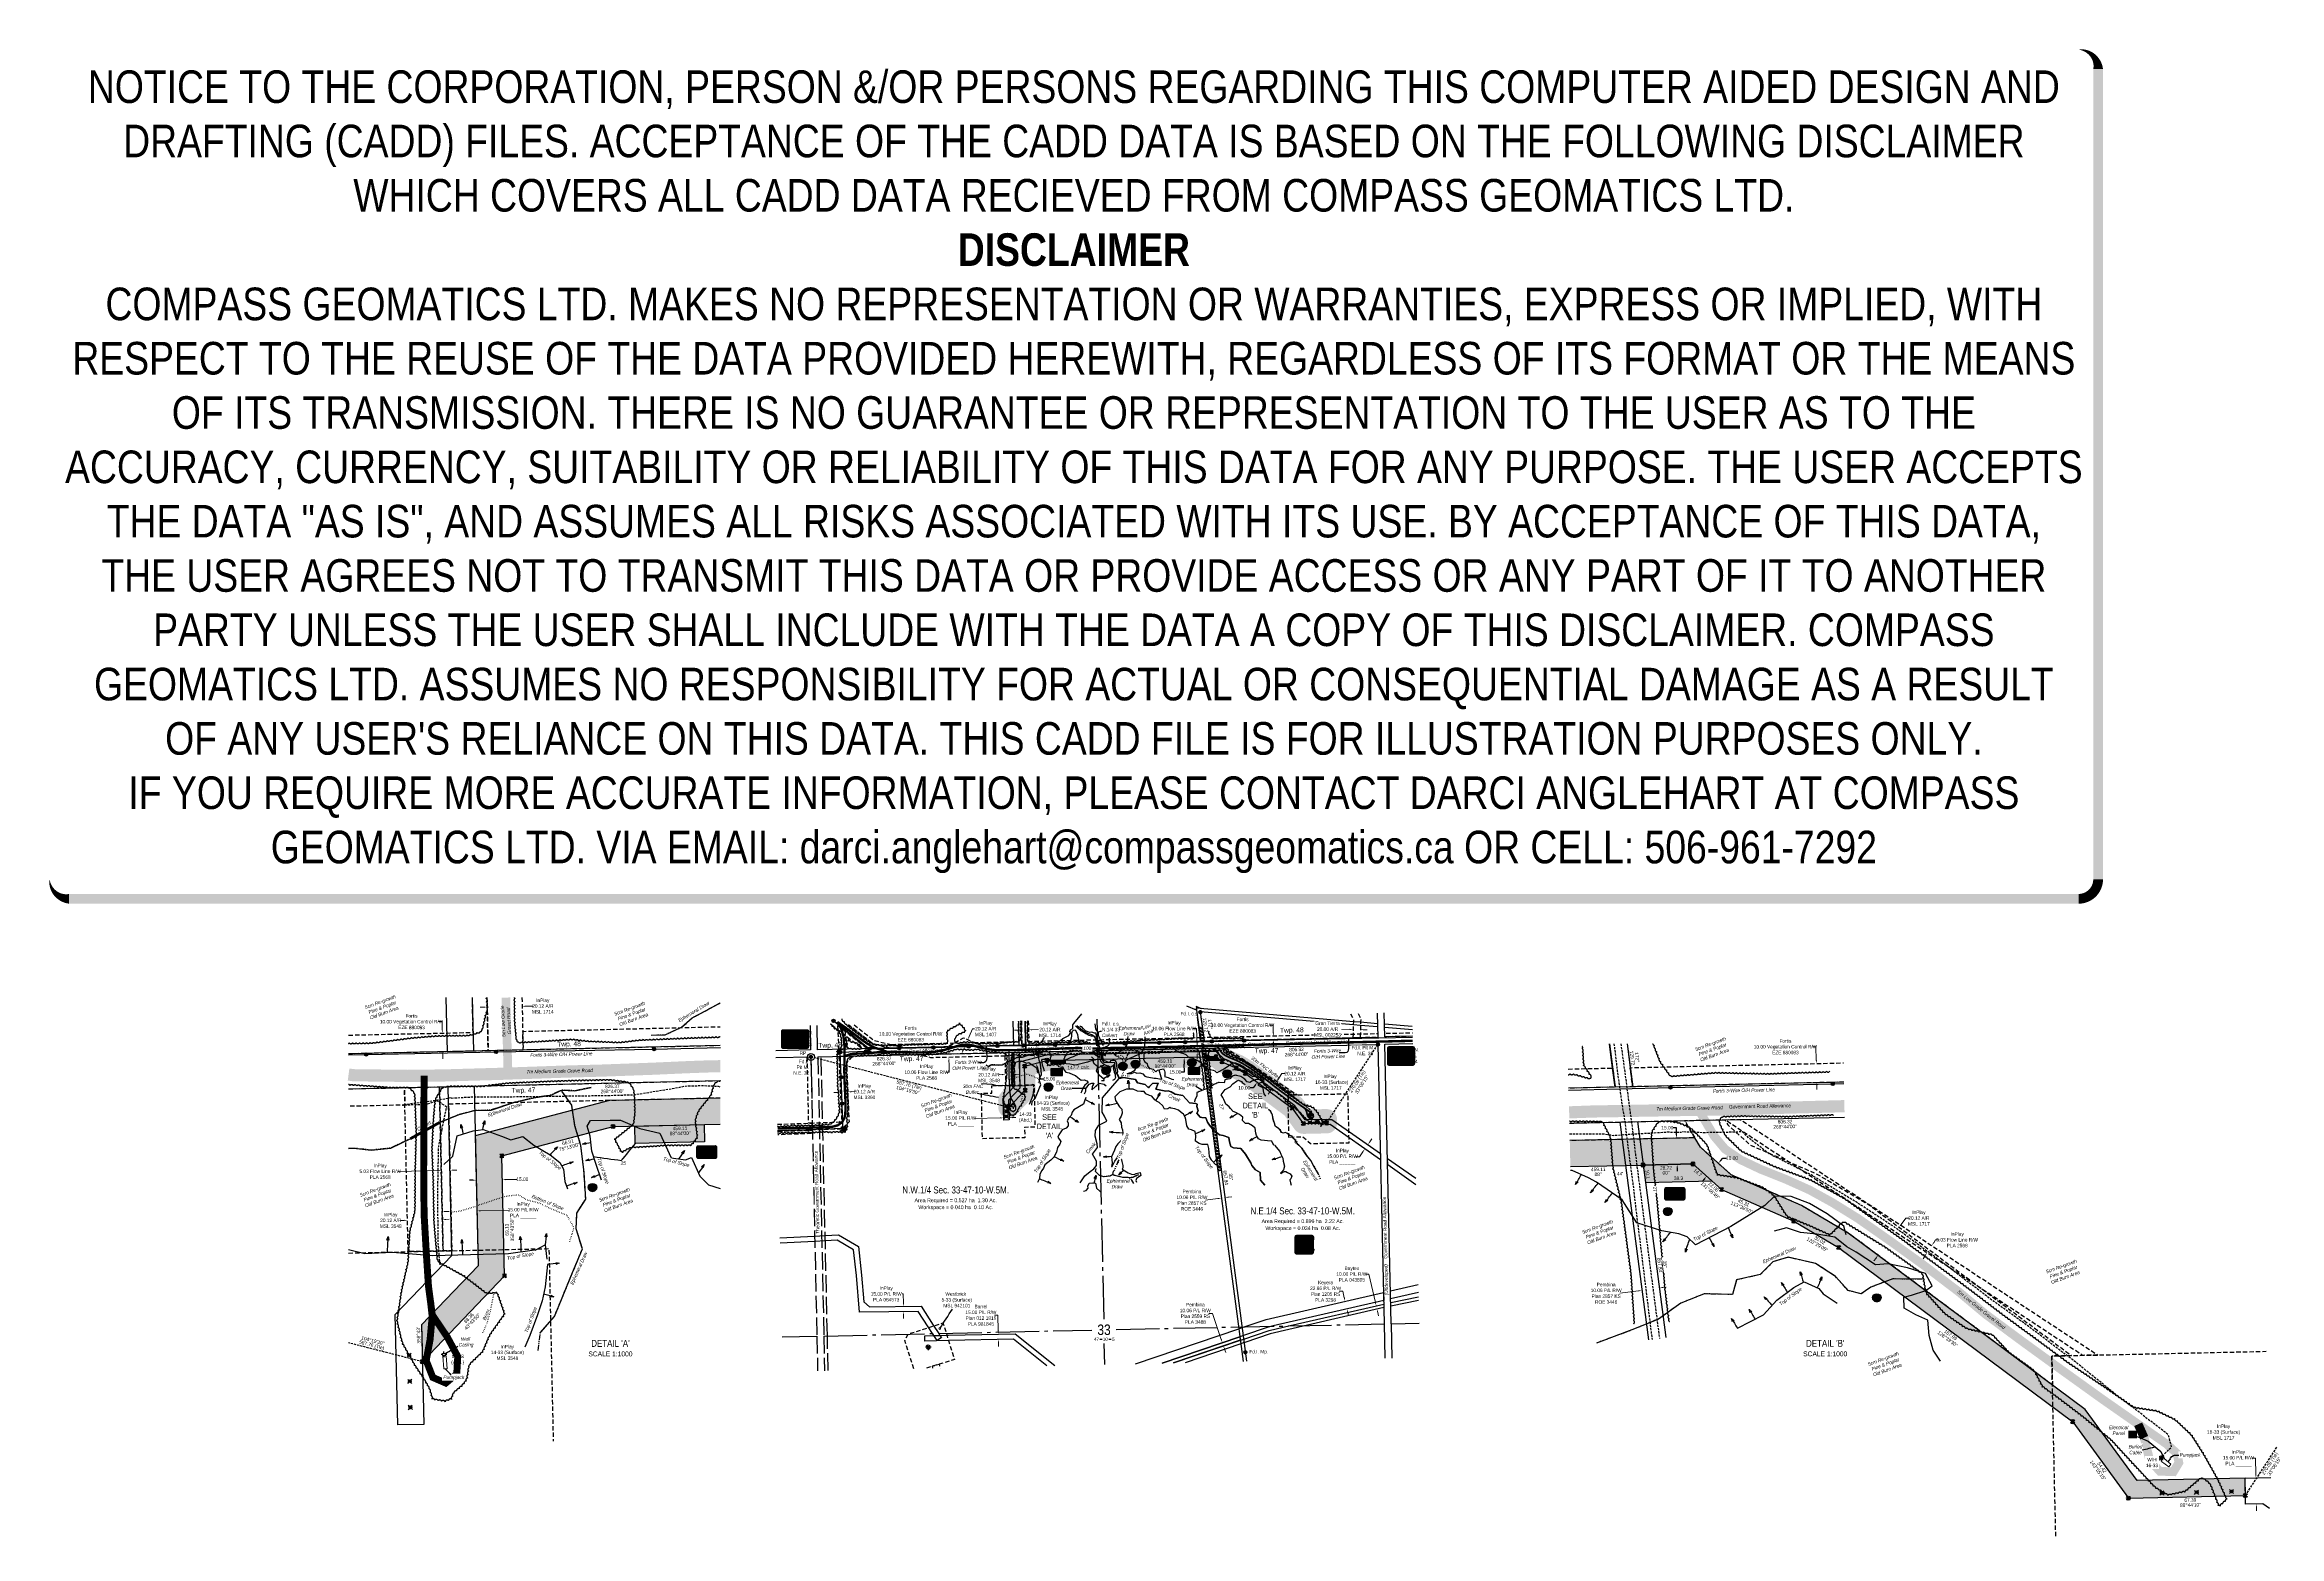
# Model space of a CAD drawing. Extents: x 603855 to 610284, y 5883755 to 5888048.
import ezdxf
from ezdxf.enums import TextEntityAlignment as Align

# ---------------------------------------------------------------- set-up
doc = ezdxf.new("R2010")
doc.units = 0
doc.header["$LTSCALE"] = 5
doc.header["$PDMODE"] = 34
doc.header["$PDSIZE"] = 0.03
for name, pattern in [('0', [1, 1, 0]), ('foc-ACCESSROAD', [3.75, 2.5, -1.25]), ('foc-FLOWLINE', [3.75, 2.5, -1.25]), ('foc-QUARTERLINE', [33, 25, -3, 2, -3]), ('foc-TIELINE', [1.875, 1.25, -0.625]), ('foc-TOPO', [1, 0.2, -0.8]), ('foc-TOPO-ephemeral', [6.25, 3.125, -0.625, 0.625, -0.625, 0.625, -0.625]), ('foc-UNSURVEYED', [12.5, 10, -2.5]), ('POWERLINE5', [7.8, 2.4, -0.6, 0.6, -0.6, 0.6, -0.6, 2.4]), ('UG_PIPE', [1.875, 1.25, -0.625])]:
    doc.linetypes.add(name, pattern=pattern)
doc.layers.get('Defpoints').update_dxf_attribs({"color": 9})
for name, color, linetype in [('10', 1, 'Continuous'), ('35', 37, 'Continuous'), ('9', 3, 'Continuous'), ('AS-CABLE', 224, 'foc-CABLE'), ('AS-OWNER', 7, 'Continuous'), ('AS-PIPE-UG', 44, 'UG_PIPE'), ('AS-POWER', 104, 'foc-POWER'), ('AS-POWER-EXISTING', 72, 'POWERLINE5'), ('AS-ROADS', 254, 'Continuous'), ('AS-SYMBOL', 7, 'Continuous'), ('C-AR', 13, 'foc-ACCESSROAD'), ('C-FLOWLINE', 13, 'foc-FLOWLINE'), ('C-RW', 13, 'Continuous'), ('C-SYMBOL', 7, 'Continuous'), ('C-WS', 13, 'foc-ACCESSROAD'), ('C-WS-S', 8, 'Continuous'), ('D-TXT', 6, 'Continuous'), ('DETAIL-T', 7, 'Continuous'), ('F-AR', 190, 'foc-ACCESSROAD'), ('F-EZE', 190, 'foc-FLOWLINE'), ('F-RW', 190, 'Continuous'), ('F-WS', 190, 'foc-ACCESSROAD'), ('F-WS-S', 8, 'Continuous'), ('L-AREAREQUIRED', 7, 'Continuous'), ('L-AREAWORK', 5, 'Continuous'), ('L-BD', 7, 'Continuous'), ('L-DETAIL-T', 3, 'Continuous'), ('L-MON', 1, 'Continuous'), ('L-MON-T', 1, 'Continuous'), ('L-QSEC', 8, 'foc-QUARTERLINE'), ('L-ROAD-T', 7, 'Continuous'), ('L-SEC', 7, 'Continuous'), ('L-SECLBL', 7, 'Continuous'), ('L-TIE', 7, 'foc-TIELINE'), ('L-USEC', 7, 'foc-UNSURVEYED'), ('P-BUFFER-H 30m', 51, 'Continuous'), ('P-CROSSINGS', 250, 'Continuous'), ('P-FNC BUFFER-T', 40, 'Continuous'), ('P-PROPOSED', 10, 'Continuous'), ('P-PROPOSED-H', 21, 'Continuous'), ('P-TEMP-BLOCKS', 250, 'Continuous'), ('P-TEMP-H', 41, 'Continuous'), ('P-TEMP_WORKSPACE', 46, 'Continuous'), ('P-TXT', 4, 'Continuous'), ('T-BUSH', 110, '0'), ('T-BUSH-T', 110, 'Continuous'), ('T-DRAW', 143, 'foc-TOPO-ephemeral'), ('T-GENERAL', 48, 'foc-TOPO'), ('T-LOW-AREA', 48, 'foc-TOPO'), ('T-SLOPE', 48, 'Continuous'), ('T-WATER', 160, 'Continuous'), ('T-WATER-T', 170, 'Continuous')]:
    doc.layers.add(name, color=color, linetype=linetype)
for name, color, linetype, lineweight in [('AS-GENERAL', 48, 'Continuous', 18), ('C-AR-T', 13, 'Continuous', 9), ('C-FLOWLINE-T', 13, 'Continuous', 9), ('C-RW-T', 13, 'Continuous', 9), ('C-WS-T', 13, 'Continuous', 9), ('F-AR-T', 190, 'Continuous', 9), ('F-EZE-T', 190, 'Continuous', 9), ('F-RW-T', 190, 'Continuous', 9), ('F-WS-T', 190, 'Continuous', 9), ('T-TEXT', 48, 'Continuous', 18), ('T-TIE-T', 201, 'Continuous', 18)]:
    doc.layers.add(name, color=color, linetype=linetype, lineweight=lineweight)
doc.layers.add('DISCLAIMER', color=7, linetype='Continuous', plot=False)
doc.layers.add('P-100m WELL BORE BUFFER', color=7, linetype='Continuous', true_color=0xf5ffd6)
doc.styles.add('100L', font='ARIALN.TTF', dxfattribs={"height": 11})
doc.styles.add('175L', font='ARIALN.TTF', dxfattribs={"height": 20})
doc.styles.add('80', font='ARIALN.TTF', dxfattribs={"height": 10})
doc.styles.add('80CG', font='ARIALN.TTF', dxfattribs={"height": 10})
doc.styles.add('80L', font='ARIALN.TTF', dxfattribs={"height": 10})
doc.styles.add('80LS', font='ARIALNI.TTF', dxfattribs={"height": 10})
doc.styles.add('BOLD', font='ARIALNB.TTF')
doc.styles.add('Crossing', font='ARIALN.TTF', dxfattribs={"height": 10})
doc.styles.add('foc-LtypeFont', font='ARIALN.TTF', dxfattribs={"height": 7.35})
doc.styles.add('SIMPLEX', font='ARIALN.TTF')
doc.styles.get("Standard").update_dxf_attribs({"font": 'ARIALN.TTF'})
doc.linetypes.add('foc-CABLE', pattern='A,2,-1,["C",foc-LtypeFont,S=0.2,R=0,X=-0.625,Y=-0.75],-1.24,8', length=12.24)
doc.linetypes.add('foc-POWER', pattern='A,6,-1,["P",foc-LtypeFont,S=0.2,R=0,X=-0.625,Y=-0.75],-1.24,4', length=12.24)
doc.linetypes.add('foc-TOPO-flowdirection-NOLINE', pattern='A,0,[">",foc-LtypeFont,S=0.3,R=0,X=0,Y=-0.945],-20,[">",foc-LtypeFont,S=0.3,R=0,X=0,Y=-0.945],0', length=20)
doc.dimstyles.new('Compass 5 000', dxfattribs={"dimscale": 5, "dimtxt": 9, "dimasz": 2, "dimexe": 0.2, "dimexo": 0.0625, "dimgap": 0.5, "dimtad": 0, "dimtih": 1, "dimtoh": 1, "dimzin": 0, "dimdsep": 46, "dimtxsty": '80CG', "dimcen": 0.1, "dimse1": 1, "dimse2": 1, "dimclrd": 256, "dimclrt": 256, "dimaunit": 1, "dimadec": 4, "dimazin": 0, "dimtfac": 0.06, "dimtofl": 0, "dimtmove": 0, "dimatfit": 1, "dimfxl": 0.2, "dimtolj": 1, "dimtzin": 0, "dimlwd": -1, "dimarcsym": 0})

# ---------------------------------------------------------------- blocks, each defined once
blk = doc.blocks.new('L-SECLBL')
at = {"layer": '9', "color": 7}
for p, q in [((-5.1, -27.8), (-12.3, -27.8)), ((20.7, -27.8), (13.5, -27.8))]:
    blk.add_line(p, q, dxfattribs=at)
at = {"layer": '10', "color": 2, "style": 'SIMPLEX'}
blk.add_attdef('SEC', text='', height=30, dxfattribs=at).set_placement((0, 0), align=Align.MIDDLE)
at = {"layer": '10', "color": 5, "style": '80L'}
blk.add_attdef('TWP', text='', height=9.5, dxfattribs=at).set_placement((-14.4, -27.4), align=Align.MIDDLE_RIGHT)
blk.add_attdef('RGE', text='', height=9.5, dxfattribs=at).set_placement((3.6, -27.4), align=Align.MIDDLE_CENTER)
blk.add_attdef('MER', text='', height=9.5, dxfattribs=at).set_placement((23.2, -27.4), align=Align.MIDDLE_LEFT)
blk = doc.blocks.new('*U398')
h = blk.add_hatch(color=255)
edge = h.paths.add_edge_path()
edge.add_line((-21.5, -28.5), (21.5, -28.5))
edge.add_arc((21.5, -22.5), 6, 270, 360)
edge.add_line((27.5, -22.5), (27.5, 21))
edge.add_arc((21.5, 21), 6, 0, 90)
edge.add_line((21.5, 27), (-21.5, 27))
edge.add_arc((-21.5, 21), 6, 90, 180)
edge.add_line((-27.5, 21), (-27.5, -22.5))
edge.add_arc((-21.5, -22.5), 6, 180, 270)
at = {"color": 14, "flags": 128}
blk.add_lwpolyline([(-21.5, -28.5, 3, 3, 0), (21.5, -28.5, 3, 3, 0.414214), (27.5, -22.5, 3, 3, 0), (27.5, 21, 3, 0, 0.414214), (21.5, 27, 0, 0, 0), (-21.5, 27, 0, 0, 0.414214), (-27.5, 21, 0, 0, 0), (-27.5, -22.5, 0, 3, 0.414214)], format="xyseb", close=True, dxfattribs=at)
blk.add_lwpolyline([(22.7, -16.2, 0, 7.5, 0), (0, 0, 0, 0, 0)], format="xyseb", dxfattribs=at)
at = {"color": 14, "style": '80'}
blk.add_attdef('ENTER_TEXT_001', (-26.8, -4.9), '', height=10, dxfattribs=at)
blk = doc.blocks.new('GABD')
for p, q in [((-0.8, 0), (-1.6, 0)), ((0, 0.8), (0, 1.6)), ((1.6, 0), (0.8, 0)), ((0, -0.8), (0, -1.6))]:
    blk.add_line(p, q)
blk.add_circle((0, 0), 0.8)
blk = doc.blocks.new('GAS')
h = blk.add_hatch(color=255)
h.dxf.hatch_style = 1
edge = h.paths.add_edge_path()
edge.add_arc((0, 0), 0.9, 0, 360)
for p, q in [((-0.8, 0), (-1.6, 0)), ((-0.6, 0.6), (-1.1, 1.1)), ((0, 0.8), (0, 1.6)), ((0.6, 0.6), (1.1, 1.1)), ((1.6, 0), (0.8, 0)), ((-0.6, -0.6), (-1.1, -1.1)), ((0, -0.8), (0, -1.6)), ((1.1, -1.1), (0.6, -0.6))]:
    blk.add_line(p, q)
blk.add_circle((0, 0), 0.8)
blk = doc.blocks.new('*D388')
at = {"layer": 'C-AR-T', "transparency": 16777216}
for p, q in [((607402.5, 5885069.4), (607414, 5885086.9)), ((607414, 5885086.9), (607424, 5885086.9)), ((607380.4, 5885035.9), (607374.9, 5885027.5))]:
    blk.add_line(p, q, dxfattribs=at)
for points in [[(607379, 5885036.8), (607381.8, 5885035), (607385.9, 5885044.2)], [(607401.1, 5885070.3), (607403.9, 5885068.5), (607397, 5885061)]]:
    blk.add_solid(points, dxfattribs=at)
at = {"layer": 'Defpoints', "color": 0, "transparency": 16777216}
for p in [(607385.9, 5885044.2), (607386, 5885044.2), (607397.1, 5885061)]:
    blk.add_point(p, dxfattribs=at)
at = {"layer": 'C-AR-T', "transparency": 16777216, "insert": (607451.9, 5885086.9), "char_height": 10, "attachment_point": 5, "style": '80CG'}
blk.add_mtext('\\A1;InPlay\\P20.12 A/R\\PMSL 1717', dxfattribs=at)
blk = doc.blocks.new('*D389')
at = {"layer": 'C-AR-T', "transparency": 16777216}
for p, q in [((606135.2, 5885033), (606125.2, 5885032.6)), ((606175.3, 5885034.7), (606185.3, 5885035.1))]:
    blk.add_line(p, q, dxfattribs=at)
for points in [[(606135.1, 5885034.6), (606135.3, 5885031.3), (606145.2, 5885033.4)], [(606175.2, 5885036.4), (606175.4, 5885033), (606165.3, 5885034.3)]]:
    blk.add_solid(points, dxfattribs=at)
at = {"layer": 'Defpoints', "color": 0, "transparency": 16777216}
for p in [(606145, 5885038.1), (606165.1, 5885038.9), (606165.3, 5885034.3)]:
    blk.add_point(p, dxfattribs=at)
at = {"layer": 'C-AR-T', "transparency": 16777216, "insert": (606213.2, 5885035.1), "char_height": 10, "attachment_point": 5, "style": '80CG'}
blk.add_mtext('\\A1;InPlay\\P20.12 A/R\\PMSL 3360', dxfattribs=at)
blk = doc.blocks.new('*D390')
at = {"layer": 'C-AR-T', "transparency": 16777216}
for p, q in [((606609.6, 5885083.9), (606599.6, 5885083.7)), ((606649.7, 5885084.8), (606659.7, 5885085))]:
    blk.add_line(p, q, dxfattribs=at)
for points in [[(606609.6, 5885085.6), (606609.7, 5885082.2), (606619.6, 5885084.1)], [(606649.7, 5885086.5), (606649.8, 5885083.1), (606639.7, 5885084.6)]]:
    blk.add_solid(points, dxfattribs=at)
at = {"layer": 'Defpoints', "color": 0, "transparency": 16777216}
for p in [(606619.6, 5885084.1), (606619.7, 5885079), (606639.9, 5885079.4)]:
    blk.add_point(p, dxfattribs=at)
at = {"layer": 'C-AR-T', "transparency": 16777216, "insert": (606571.7, 5885083.7), "char_height": 10, "attachment_point": 5, "style": '80CG'}
blk.add_mtext('\\A1;InPlay\\P20.12 A/R\\PMSL 3548', dxfattribs=at)
blk = doc.blocks.new('*D391')
at = {"layer": 'C-FLOWLINE-T', "transparency": 16777216}
for p, q in [((606455.8, 5885153.8), (606455.6, 5885163.8)), ((606447.2, 5885091), (606457.2, 5885091)), ((606456.5, 5885123.7), (606456.7, 5885113.7)), ((606457.2, 5885091), (606456.7, 5885113.7))]:
    blk.add_line(p, q, dxfattribs=at)
for points in [[(606457.5, 5885153.8), (606454.2, 5885153.8), (606456.1, 5885143.8)], [(606458.2, 5885123.8), (606454.8, 5885123.7), (606456.3, 5885133.7)]]:
    blk.add_solid(points, dxfattribs=at)
at = {"layer": 'Defpoints', "color": 0, "transparency": 16777216}
for p in [(606427.8, 5885143.2), (606428, 5885133.1), (606456.3, 5885133.7)]:
    blk.add_point(p, dxfattribs=at)
at = {"layer": 'C-FLOWLINE-T', "transparency": 16777216, "insert": (606392.2, 5885091), "char_height": 10, "attachment_point": 5, "style": '80CG'}
blk.add_mtext('\\A1;InPlay\\P10.06 Flow Line R/W\\PPLA 2568', dxfattribs=at)
blk = doc.blocks.new('*D392')
at = {"layer": 'C-FLOWLINE-T', "transparency": 16777216}
for p, q in [((607169.2, 5885216.5), (607159.2, 5885216.5)), ((607170.2, 5885169.6), (607169.2, 5885216.5)), ((607170.9, 5885139.5), (607171.1, 5885129.6))]:
    blk.add_line(p, q, dxfattribs=at)
for points in [[(607171.9, 5885169.6), (607168.6, 5885169.6), (607170.5, 5885159.6)], [(607172.6, 5885139.6), (607169.2, 5885139.5), (607170.7, 5885149.5)]]:
    blk.add_solid(points, dxfattribs=at)
at = {"layer": 'Defpoints', "color": 0, "transparency": 16777216}
for p in [(607077.4, 5885157.5), (607077.7, 5885147.5), (607170.7, 5885149.5)]:
    blk.add_point(p, dxfattribs=at)
at = {"layer": 'C-FLOWLINE-T', "transparency": 16777216, "insert": (607104.2, 5885216.5), "char_height": 10, "attachment_point": 5, "style": '80CG'}
blk.add_mtext('\\A1;InPlay\\P10.06 Flow Line R/W\\PPLA 2568', dxfattribs=at)
blk = doc.blocks.new('*D393')
at = {"layer": 'Defpoints', "color": 0, "transparency": 16777216}
for p in [(607595.5, 5884431.8), (607596.3, 5884432), (607600.6, 5884409.5)]:
    blk.add_point(p, dxfattribs=at)
at = {"layer": 'F-RW-T', "transparency": 16777216}
for p, q in [((607589.7, 5884460.7), (607579.7, 5884460.7)), ((607594.1, 5884441.7), (607589.7, 5884460.7)), ((607603.7, 5884400), (607606, 5884390.2))]:
    blk.add_line(p, q, dxfattribs=at)
for points in [[(607595.7, 5884442.1), (607592.4, 5884441.4), (607596.3, 5884432)], [(607605.3, 5884400.3), (607602.1, 5884399.6), (607601.5, 5884409.7)]]:
    blk.add_solid(points, dxfattribs=at)
at = {"layer": 'F-RW-T', "transparency": 16777216, "insert": (607540.2, 5884460.7), "char_height": 10, "attachment_point": 5, "style": '80CG'}
blk.add_mtext('\\A1;Keyera\\P22.86 P/L R/W\\PPlan 1205 RS\\PPLA 3298', dxfattribs=at)
blk = doc.blocks.new('*D394')
at = {"layer": 'Defpoints', "color": 0, "transparency": 16777216}
for p in [(607672.5, 5884415.8), (607674.8, 5884406.1), (607685.9, 5884418.9)]:
    blk.add_point(p, dxfattribs=at)
at = {"layer": 'F-RW-T', "transparency": 16777216}
for p, q in [((607664.8, 5884510.1), (607654.8, 5884510.1)), ((607683.6, 5884428.6), (607664.8, 5884510.1)), ((607690.3, 5884399.4), (607692.6, 5884389.6))]:
    blk.add_line(p, q, dxfattribs=at)
for points in [[(607685.2, 5884429), (607682, 5884428.3), (607685.9, 5884418.9)], [(607692, 5884399.8), (607688.7, 5884399), (607688.1, 5884409.1)]]:
    blk.add_solid(points, dxfattribs=at)
at = {"layer": 'F-RW-T', "transparency": 16777216, "insert": (607615.7, 5884510.1), "char_height": 10, "attachment_point": 5, "style": '80CG'}
blk.add_mtext('\\A1;Baytex\\P10.00 P/L R/W\\PPLA 043805', dxfattribs=at)
blk = doc.blocks.new('*D395')
at = {"layer": 'C-RW-T', "transparency": 16777216}
for p, q in [((606325.1, 5884453), (606315.1, 5884453)), ((606325.4, 5884426.8), (606325.1, 5884453)), ((606325.9, 5884391.9), (606326, 5884381.9))]:
    blk.add_line(p, q, dxfattribs=at)
for points in [[(606327.1, 5884426.9), (606323.8, 5884426.8), (606325.6, 5884416.8)], [(606327.6, 5884391.9), (606324.2, 5884391.8), (606325.8, 5884401.9)]]:
    blk.add_solid(points, dxfattribs=at)
at = {"layer": 'C-RW-T', "transparency": 16777216, "insert": (606276, 5884453), "char_height": 10, "attachment_point": 5, "style": '80CG', "bg_fill": 3, "box_fill_scale": 1.1, "bg_fill_color": 256, "bg_fill_true_color": 13158600, "bg_fill_transparency": 0}
blk.add_mtext('\\A1;InPlay\\P15.00 P/L R/W\\PPLA 064573', dxfattribs=at)
at = {"layer": 'Defpoints', "color": 0, "transparency": 16777216}
for p in [(606325.6, 5884416.8), (606330, 5884416.9), (606330.2, 5884401.9)]:
    blk.add_point(p, dxfattribs=at)
blk = doc.blocks.new('*D396')
at = {"layer": 'Defpoints', "color": 0, "transparency": 16777216}
for p in [(607217.3, 5884903.5), (607227.2, 5884904.8), (607250.5, 5884730)]:
    blk.add_point(p, dxfattribs=at)
at = {"layer": 'F-RW-T', "transparency": 16777216}
for p, q in [((607230.6, 5884727.4), (607194.7, 5884722.6)), ((607260.4, 5884731.4), (607270.3, 5884732.7))]:
    blk.add_line(p, q, dxfattribs=at)
for points in [[(607230.4, 5884729), (607230.8, 5884725.7), (607240.5, 5884728.7)], [(607260.2, 5884733), (607260.6, 5884729.7), (607250.5, 5884730)]]:
    blk.add_solid(points, dxfattribs=at)
at = {"layer": 'F-RW-T', "transparency": 16777216, "insert": (607155.7, 5884722.6), "char_height": 10, "attachment_point": 5, "style": '80CG'}
blk.add_mtext('\\A1;Pembina\\P10.06 P/L R/W\\PPlan 2857 KS\\PROE 3446', dxfattribs=at)
blk = doc.blocks.new('fdia')
at = {"color": 255, "const_width": 1}
blk.add_lwpolyline([(-0.5, 0, 1), (0.5, 0, 1)], format="xyb", close=True, dxfattribs=at)
blk = doc.blocks.new('Fdiaa')
blk.add_blockref('fdia', (0, 0))
blk = doc.blocks.new('fdib')
at = {"color": 1, "const_width": 1.6}
blk.add_lwpolyline([(-0.4, 0, 1), (0.4, 0, 1)], format="xyb", close=True, dxfattribs=at)
at = {"color": 1}
blk.add_circle((0, 0), 0.8, dxfattribs=at)
blk = doc.blocks.new('Fdibb')
blk.add_blockref('fdib', (0, 0))
blk = doc.blocks.new('fdicc')
for name in ['Fdibb', 'Fdiaa']:
    blk.add_blockref(name, (0, 0))
blk = doc.blocks.new('FDI')
blk.add_blockref('fdicc', (0, 0))
blk = doc.blocks.new('RISER')
h = blk.add_hatch(color=255)
h.dxf.hatch_style = 1
edge = h.paths.add_edge_path()
edge.add_arc((0, 0), 0.7, 0, 360)
blk.add_hatch(color=13).paths.add_polyline_path([(0.6, -0.2), (-0.6, -0.2, 0.774597)])
at = {"color": 13}
blk.add_line((-0.6, -0.2), (0.6, -0.2), dxfattribs=at)
blk.add_circle((0, 0), 0.6, dxfattribs=at)
blk = doc.blocks.new('POWERPOLE')
h = blk.add_hatch(color=255)
edge = h.paths.add_edge_path()
edge.add_arc((0, 0), 0.96, 0, 360)
at = {"linetype": 'Continuous'}
for p, q in [((0.7, -0.7), (-0.7, 0.7)), ((-0.7, -0.7), (0.7, 0.7))]:
    blk.add_line(p, q, dxfattribs=at)
blk.add_circle((0, 0), 0.96, dxfattribs=at)
blk = doc.blocks.new('*U411')
h = blk.add_hatch(color=255)
h.dxf.hatch_style = 1
edge = h.paths.add_edge_path()
edge.add_arc((-1.5, 0), 0.2, 89.7849, 269.7849, ccw=False)
edge.add_line((-1.5, 0.2), (-0.2, 0.2))
edge.add_line((-0.2, 0.2), (-0.2, -0.2))
edge.add_line((-0.2, -0.2), (-1.5, -0.2))
h = blk.add_hatch(color=255)
h.dxf.hatch_style = 1
edge = h.paths.add_edge_path()
edge.add_arc((0, -1.1), 0.2, 179.7849, 359.7849, ccw=False)
edge.add_line((-0.2, -1.1), (-0.2, 0.2))
edge.add_line((-0.2, 0.2), (-0.2, 1.1))
edge.add_arc((0, 1.1), 0.2, -0.2151, 179.7849, ccw=False)
edge.add_line((0.2, 1.1), (0.2, -1.1))
at = {"color": 255, "flags": 128}
blk.add_lwpolyline([(-1.5, -0.2, -1), (-1.5, 0.2), (-0.2, 0.2), (-0.2, -0.2)], format="xyb", close=True, dxfattribs=at)
at = {"color": 72, "const_width": 0.1, "flags": 128}
for points in [[(-1.5, 0), (0, 0)], [(0, -1.1), (0, 1.1)]]:
    blk.add_lwpolyline(points, dxfattribs=at)
at = {"color": 255}
blk.add_lwpolyline([(0.2, -1.1, -1), (-0.2, -1.1), (-0.2, 0.2), (-0.2, 1.1, -1), (0.2, 1.1)], format="xyb", close=True, dxfattribs=at)
blk = doc.blocks.new('*U412')
h = blk.add_hatch(color=255)
h.dxf.hatch_style = 1
edge = h.paths.add_edge_path()
edge.add_arc((-1.1, 0.3), 0.2, 74.9732, 254.9732, ccw=False)
edge.add_line((-1, 0.5), (0.2, 0.1))
edge.add_line((0.2, 0.1), (1.1, -0.1))
edge.add_arc((1.1, -0.3), 0.2, -105.0268, 74.9732, ccw=False)
edge.add_line((1, -0.5), (-1.1, 0.1))
h = blk.add_hatch(color=255)
h.dxf.hatch_style = 1
edge = h.paths.add_edge_path()
edge.add_arc((0.4, 1.5), 0.2, -15.0268, 164.9732, ccw=False)
edge.add_line((0.6, 1.4), (0.2, 0.1))
edge.add_line((0.2, 0.1), (-0.1, 0.2))
edge.add_line((-0.1, 0.2), (0.2, 1.5))
at = {"color": 255}
blk.add_lwpolyline([(-1.1, 0.1, -1), (-1, 0.5), (0.2, 0.1), (1.1, -0.1, -1), (1, -0.5)], format="xyb", close=True, dxfattribs=at)
at = {"color": 72, "const_width": 0.1, "flags": 128}
for points in [[(-1.1, 0.3), (1.1, -0.3)], [(0.4, 1.5), (0, 0)]]:
    blk.add_lwpolyline(points, dxfattribs=at)
at = {"color": 255, "flags": 128}
blk.add_lwpolyline([(0.2, 1.5, -1), (0.6, 1.4), (0.2, 0.1), (-0.1, 0.2)], format="xyb", close=True, dxfattribs=at)
blk = doc.blocks.new('*U410')
h = blk.add_hatch(color=255)
h.dxf.hatch_style = 1
edge = h.paths.add_edge_path()
edge.add_arc((1.1, 0), 0.2, -88.022, 91.978, ccw=False)
edge.add_line((1.1, -0.2), (-0.2, -0.2))
edge.add_line((-0.2, -0.2), (-1.1, -0.2))
edge.add_arc((-1.1, 0), 0.2, 91.978, 271.978, ccw=False)
edge.add_line((-1.1, 0.2), (1.1, 0.2))
h = blk.add_hatch(color=255)
h.dxf.hatch_style = 1
edge = h.paths.add_edge_path()
edge.add_arc((0.1, -1.7), 0.2, -178.022, 1.978, ccw=False)
edge.add_line((-0.1, -1.7), (-0.2, -0.2))
edge.add_line((-0.2, -0.2), (0.2, -0.2))
edge.add_line((0.2, -0.2), (0.3, -1.6))
at = {"color": 255}
blk.add_lwpolyline([(1.1, 0.2, -1), (1.1, -0.2), (-0.2, -0.2), (-1.1, -0.2, -1), (-1.1, 0.2)], format="xyb", close=True, dxfattribs=at)
at = {"color": 72, "const_width": 0.1, "flags": 128}
for points in [[(1.1, 0), (-1.1, 0)], [(0.1, -1.7), (0, 0)]]:
    blk.add_lwpolyline(points, dxfattribs=at)
at = {"color": 255, "flags": 128}
blk.add_lwpolyline([(0.3, -1.6, -1), (-0.1, -1.7), (-0.2, -0.2), (0.2, -0.2)], format="xyb", close=True, dxfattribs=at)
blk = doc.blocks.new('*U409')
h = blk.add_hatch(color=255)
h.dxf.hatch_style = 1
edge = h.paths.add_edge_path()
edge.add_arc((0, 1.1), 0.2, 1.3331, 181.3331, ccw=False)
edge.add_line((0.2, 1.1), (0.2, -0.2))
edge.add_line((0.2, -0.2), (0.2, -1.1))
edge.add_arc((0, -1.1), 0.2, -178.6669, 1.3331, ccw=False)
edge.add_line((-0.2, -1.1), (-0.2, 1.1))
h = blk.add_hatch(color=255)
h.dxf.hatch_style = 1
edge = h.paths.add_edge_path()
edge.add_arc((1.2, 0), 0.2, -88.6669, 91.3331, ccw=False)
edge.add_line((1.2, -0.2), (0.2, -0.2))
edge.add_line((0.2, -0.2), (0.2, 0.2))
edge.add_line((0.2, 0.2), (1.2, 0.2))
at = {"color": 255}
blk.add_lwpolyline([(-0.2, 1.1, -1), (0.2, 1.1), (0.2, -0.2), (0.2, -1.1, -1), (-0.2, -1.1)], format="xyb", close=True, dxfattribs=at)
at = {"color": 72, "const_width": 0.1, "flags": 128}
for points in [[(0, 1.1), (0, -1.1)], [(1.2, 0), (0, 0)]]:
    blk.add_lwpolyline(points, dxfattribs=at)
at = {"color": 255, "flags": 128}
blk.add_lwpolyline([(1.2, 0.2, -1), (1.2, -0.2), (0.2, -0.2), (0.2, 0.2)], format="xyb", close=True, dxfattribs=at)
blk = doc.blocks.new('*U414')
h = blk.add_hatch(color=255)
h.dxf.hatch_style = 1
edge = h.paths.add_edge_path()
edge.add_arc((-1.4, 0), 0.2, 91.1727, 271.1727, ccw=False)
edge.add_line((-1.4, 0.2), (-0.2, 0.2))
edge.add_line((-0.2, 0.2), (-0.2, -0.2))
edge.add_line((-0.2, -0.2), (-1.4, -0.2))
h = blk.add_hatch(color=255)
h.dxf.hatch_style = 1
edge = h.paths.add_edge_path()
edge.add_arc((0, -1.1), 0.2, -178.8273, 1.1727, ccw=False)
edge.add_line((-0.2, -1.1), (-0.2, 0.2))
edge.add_line((-0.2, 0.2), (-0.2, 1.1))
edge.add_arc((0, 1.1), 0.2, 1.1727, 181.1727, ccw=False)
edge.add_line((0.2, 1.1), (0.2, -1.1))
at = {"color": 255, "flags": 128}
blk.add_lwpolyline([(-1.4, -0.2, -1), (-1.4, 0.2), (-0.2, 0.2), (-0.2, -0.2)], format="xyb", close=True, dxfattribs=at)
at = {"color": 72, "const_width": 0.1, "flags": 128}
for points in [[(-1.4, 0), (0, 0)], [(0, -1.1), (0, 1.1)]]:
    blk.add_lwpolyline(points, dxfattribs=at)
at = {"color": 255}
blk.add_lwpolyline([(0.2, -1.1, -1), (-0.2, -1.1), (-0.2, 0.2), (-0.2, 1.1, -1), (0.2, 1.1)], format="xyb", close=True, dxfattribs=at)
blk = doc.blocks.new('*U413')
h = blk.add_hatch(color=255)
h.dxf.hatch_style = 1
edge = h.paths.add_edge_path()
edge.add_arc((-1.1, 0), 0.2, 90.2926, 270.2926, ccw=False)
edge.add_line((-1.1, 0.2), (0.2, 0.2))
edge.add_line((0.2, 0.2), (1.1, 0.2))
edge.add_arc((1.1, 0), 0.2, -89.7074, 90.2926, ccw=False)
edge.add_line((1.1, -0.2), (-1.1, -0.2))
h = blk.add_hatch(color=255)
h.dxf.hatch_style = 1
edge = h.paths.add_edge_path()
edge.add_arc((0, 1.5), 0.2, 0.2926, 180.2926, ccw=False)
edge.add_line((0.2, 1.5), (0.2, 0.2))
edge.add_line((0.2, 0.2), (-0.2, 0.2))
edge.add_line((-0.2, 0.2), (-0.2, 1.5))
at = {"color": 255}
blk.add_lwpolyline([(-1.1, -0.2, -1), (-1.1, 0.2), (0.2, 0.2), (1.1, 0.2, -1), (1.1, -0.2)], format="xyb", close=True, dxfattribs=at)
at = {"color": 72, "const_width": 0.1, "flags": 128}
for points in [[(-1.1, 0), (1.1, 0)], [(0, 1.5), (0, 0)]]:
    blk.add_lwpolyline(points, dxfattribs=at)
at = {"color": 255, "flags": 128}
blk.add_lwpolyline([(-0.2, 1.5, -1), (0.2, 1.5), (0.2, 0.2), (-0.2, 0.2)], format="xyb", close=True, dxfattribs=at)
blk = doc.blocks.new('WC')
at = {"layer": 'L-MON'}
h = blk.add_hatch(color=255, dxfattribs=at)
h.dxf.hatch_style = 1
edge = h.paths.add_edge_path()
edge.add_arc((0, 0), 0.9, 0, 360)
at = {"layer": 'L-MON', "color": 240, "flags": 128}
for points in [[(-0.6, 0.5), (-1.2, 1.1)], [(0.5, 0.6), (1.1, 1.2)], [(-1.2, -1.2), (-0.6, -0.6)], [(1.2, -1.2), (0.6, -0.6)]]:
    blk.add_lwpolyline(points, dxfattribs=at)
at = {"layer": 'L-MON', "color": 240}
for radius in [0.8, 0.373]:
    blk.add_circle((0, 0), radius, dxfattribs=at)
blk = doc.blocks.new('TEMP')
h = blk.add_hatch(color=255)
h.dxf.hatch_style = 1
h.paths.add_polyline_path([(0, 0.3), (-0.7, 1.2), (-0.7, 0.7), (-1.2, 0.7), (-0.3, 0), (-1.2, -0.7), (-0.7, -0.7), (-0.7, -1.2), (0, -0.3), (0.7, -1.2), (0.7, -0.7), (1.2, -0.7), (0.3, 0), (1.2, 0.7), (0.7, 0.7), (0.7, 1.2)])
h.paths.add_polyline_path([(0.6, 0.8), (0.6, 0.6), (0.8, 0.6), (0.1, 0), (0.8, -0.6), (0.6, -0.6), (0.6, -0.8), (0, -0.1), (-0.6, -0.8), (-0.6, -0.6), (-0.8, -0.6), (-0.1, 0), (-0.8, 0.6), (-0.6, 0.6), (-0.6, 0.8), (0, 0.1)], flags=16)
h = blk.add_hatch(color=1)
h.dxf.hatch_style = 1
h.paths.add_polyline_path([(0, 0.1), (-0.6, 0.8), (-0.6, 0.6), (-0.8, 0.6), (-0.1, 0), (-0.8, -0.6), (-0.6, -0.6), (-0.6, -0.8), (0, -0.1), (0.6, -0.8), (0.6, -0.6), (0.8, -0.6), (0.1, 0), (0.8, 0.6), (0.6, 0.6), (0.6, 0.8)])
at = {"color": 1}
for p, q in [((-0.1, 0), (0.1, 0)), ((0, 0.1), (0, -0.1))]:
    blk.add_line(p, q, dxfattribs=at)
at = {"color": 255, "flags": 128}
blk.add_lwpolyline([(-0.3, 0), (-1.2, 0.7), (-0.7, 0.7), (-0.7, 1.2), (0, 0.3), (0.7, 1.2), (0.7, 0.7), (1.2, 0.7), (0.3, 0), (1.2, -0.7), (0.7, -0.7), (0.7, -1.2), (0, -0.3), (-0.7, -1.2), (-0.7, -0.7), (-1.2, -0.7)], close=True, dxfattribs=at)
at = {"color": 1, "flags": 128}
blk.add_lwpolyline([(-0.1, 0), (-0.8, 0.6), (-0.6, 0.6), (-0.6, 0.8), (0, 0.1), (0.6, 0.8), (0.6, 0.6), (0.8, 0.6), (0.1, 0), (0.8, -0.6), (0.6, -0.6), (0.6, -0.8), (0, -0.1), (-0.6, -0.8), (-0.6, -0.6), (-0.8, -0.6)], close=True, dxfattribs=at)
blk = doc.blocks.new('tdraw')
at = {"layer": 'T-DRAW', "linetype": 'ByBlock'}
h = blk.add_hatch(color=256, dxfattribs=at)
h.dxf.hatch_style = 1
h.paths.add_polyline_path([(4.2, 3.2), (0, 0), (5.1, -1.5), (5.3, -2.9), (-1.1, -0.8), (-1.3, 0.4), (4, 4.5)])
blk = doc.blocks.new('*D402')
at = {"layer": 'Defpoints', "color": 0, "transparency": 16777216}
for p in [(605096.3, 5884793.7), (605171.2, 5884795.3), (605171.5, 5884782.1)]:
    blk.add_point(p, dxfattribs=at)
at = {"layer": 'P-TXT', "transparency": 16777216}
for p, q in [((605086.6, 5884780.2), (605076.6, 5884780)), ((605181.5, 5884782.3), (605213.2, 5884783))]:
    blk.add_line(p, q, dxfattribs=at)
for points in [[(605086.5, 5884781.9), (605086.6, 5884778.6), (605096.6, 5884780.4)], [(605181.5, 5884784), (605181.6, 5884780.7), (605171.5, 5884782.1)]]:
    blk.add_solid(points, dxfattribs=at)
at = {"layer": 'P-TXT', "transparency": 16777216, "insert": (605229.1, 5884783), "char_height": 10, "attachment_point": 5, "style": '80CG'}
blk.add_mtext('\\A1;15.00', dxfattribs=at)
blk = doc.blocks.new('*D403')
at = {"layer": 'C-AR-T', "transparency": 16777216}
for p, q in [((604888.4, 5884664.7), (604878.4, 5884664.5)), ((605009, 5884667.3), (605018.9, 5884667.6))]:
    blk.add_line(p, q, dxfattribs=at)
for points in [[(604888.4, 5884666.3), (604888.5, 5884663), (604898.4, 5884664.9)], [(605008.9, 5884669), (605009, 5884665.7), (604999, 5884667.1)]]:
    blk.add_solid(points, dxfattribs=at)
at = {"layer": 'Defpoints', "color": 0, "transparency": 16777216}
for p in [(604898.3, 5884669.3), (604898.4, 5884664.9), (604998.9, 5884671.5)]:
    blk.add_point(p, dxfattribs=at)
at = {"layer": 'C-AR-T', "transparency": 16777216, "insert": (604850.5, 5884664.5), "char_height": 10, "attachment_point": 5, "style": '80CG'}
blk.add_mtext('\\A1;InPlay\\P20.12 A/R\\PMSL 3548', dxfattribs=at)
blk = doc.blocks.new('*D404')
at = {"layer": 'C-FLOWLINE-T', "transparency": 16777216}
for p, q in [((604985.8, 5884808.3), (604872.3, 5884805.7)), ((605031, 5884809.3), (605041, 5884809.5))]:
    blk.add_line(p, q, dxfattribs=at)
for points in [[(604985.8, 5884809.9), (604985.9, 5884806.6), (604995.8, 5884808.5)], [(605030.9, 5884810.9), (605031, 5884807.6), (605021, 5884809)]]:
    blk.add_solid(points, dxfattribs=at)
at = {"layer": 'Defpoints', "color": 0, "transparency": 16777216}
for p in [(604995.6, 5884818.2), (604995.8, 5884808.5), (605020.7, 5884818.8)]:
    blk.add_point(p, dxfattribs=at)
at = {"layer": 'C-FLOWLINE-T', "transparency": 16777216, "insert": (604820.1, 5884805.7), "char_height": 10, "attachment_point": 5, "style": '80CG'}
blk.add_mtext('\\A1;InPlay\\P5.03 Flow Line R/W\\PPLA 2568', dxfattribs=at)
blk = doc.blocks.new('*D405')
at = {"layer": 'Defpoints', "color": 0, "transparency": 16777216}
for p in [(604934.1, 5885202.1), (604935.3, 5885148.2), (604998.8, 5885203.5)]:
    blk.add_point(p, dxfattribs=at)
at = {"layer": 'F-EZE-T', "transparency": 16777216}
for p, q in [((604998.1, 5885236.4), (604988.1, 5885236.4)), ((604998.6, 5885213.5), (604998.1, 5885236.4)), ((605000.2, 5885139.6), (605000.4, 5885129.6))]:
    blk.add_line(p, q, dxfattribs=at)
for points in [[(605000.3, 5885213.5), (604997, 5885213.4), (604998.8, 5885203.5)], [(605001.9, 5885139.6), (604998.5, 5885139.6), (605000, 5885149.6)]]:
    blk.add_solid(points, dxfattribs=at)
at = {"layer": 'F-EZE-T', "transparency": 16777216, "insert": (604910.2, 5885236.4), "char_height": 10, "attachment_point": 5, "style": '80CG'}
blk.add_mtext('\\A1;Fortis\\P10.00 Vegetation Control R/W\\PEZE 880083', dxfattribs=at)
blk = doc.blocks.new('*D406')
at = {"layer": 'Defpoints', "color": 0, "transparency": 16777216}
for p in [(605228.5, 5885280.6), (605128.6, 5885245.4), (605229.2, 5885247.8)]:
    blk.add_point(p, dxfattribs=at)
at = {"layer": 'F-AR-T', "transparency": 16777216}
for p, q in [((605117.9, 5885278), (605107.9, 5885277.8)), ((605238.4, 5885280.8), (605260, 5885281.3))]:
    blk.add_line(p, q, dxfattribs=at)
for points in [[(605117.8, 5885279.7), (605117.9, 5885276.4), (605127.9, 5885278.2)], [(605238.4, 5885282.5), (605238.5, 5885279.1), (605228.5, 5885280.6)]]:
    blk.add_solid(points, dxfattribs=at)
at = {"layer": 'F-AR-T', "transparency": 16777216, "insert": (605287.9, 5885281.3), "char_height": 10, "attachment_point": 5, "style": '80CG'}
blk.add_mtext('\\A1;InPlay\\P20.12 A/R\\PMSL 1714', dxfattribs=at)
blk = doc.blocks.new('*D407')
at = {"layer": 'C-RW-T', "transparency": 16777216}
for p, q in [((605013.6, 5884690), (605003.6, 5884689.8)), ((605108.5, 5884692.1), (605192.2, 5884694))]:
    blk.add_line(p, q, dxfattribs=at)
for points in [[(605013.6, 5884691.7), (605013.6, 5884688.3), (605023.6, 5884690.2)], [(605108.5, 5884693.8), (605108.6, 5884690.4), (605098.5, 5884691.9)]]:
    blk.add_solid(points, dxfattribs=at)
at = {"layer": 'Defpoints', "color": 0, "transparency": 16777216}
for p in [(605023.9, 5884674.2), (605098.5, 5884691.9), (605098.9, 5884675.8)]:
    blk.add_point(p, dxfattribs=at)
at = {"layer": 'C-RW-T', "transparency": 16777216, "insert": (605231.3, 5884694), "char_height": 10, "attachment_point": 5, "style": '80CG'}
blk.add_mtext('\\A1;InPlay\\P15.00 P/L R/W\\PPLA ______', dxfattribs=at)
blk = doc.blocks.new('*D408')
at = {"layer": 'Defpoints', "color": 0, "transparency": 16777216}
for p in [(606699.4, 5885130.3), (606703.2, 5885115.8), (606707.4, 5885116.9)]:
    blk.add_point(p, dxfattribs=at)
at = {"layer": 'P-TXT', "transparency": 16777216}
for p, q in [((606701, 5885141), (606698.5, 5885150.7)), ((606709.9, 5885107.2), (606719.2, 5885072)), ((606719.2, 5885072), (606729.2, 5885072))]:
    blk.add_line(p, q, dxfattribs=at)
for points in [[(606702.6, 5885141.5), (606699.4, 5885140.6), (606703.6, 5885131.4)], [(606711.5, 5885107.6), (606708.3, 5885106.8), (606707.4, 5885116.9)]]:
    blk.add_solid(points, dxfattribs=at)
at = {"layer": 'P-TXT', "transparency": 16777216, "insert": (606745.2, 5885072), "char_height": 10, "attachment_point": 5, "style": '80CG'}
blk.add_mtext('\\A1;15.00', dxfattribs=at)
blk = doc.blocks.new('*U415')
h = blk.add_hatch(color=254)
edge = h.paths.add_edge_path()
edge.add_line((-34, -28.5), (34, -28.5))
edge.add_arc((34, -22.5), 6, 270, 360)
edge.add_line((40, -22.5), (40, 21))
edge.add_arc((34, 21), 6, 0, 90)
edge.add_line((34, 27), (-34, 27))
edge.add_arc((-34, 21), 6, 90, 180)
edge.add_line((-40, 21), (-40, -22.5))
edge.add_arc((-34, -22.5), 6, 180, 270)
at = {"color": 1, "flags": 128}
blk.add_lwpolyline([(-34, -28.5, 3, 3, 0), (34, -28.5, 3, 3, 0.414214), (40, -22.5, 3, 3, 0), (40, 21, 3, 0, 0.414214), (34, 27, 0, 0, 0), (-34, 27, 0, 0, 0.414214), (-40, 21, 0, 0, 0), (-40, -22.5, 0, 3, 0.414214)], format="xyseb", close=True, dxfattribs=at)
blk.add_lwpolyline([(-35.1, -11.4, 0, 10, 0), (0, 0, 5, 5, 0)], format="xyseb", dxfattribs=at)
at = {"color": 1, "style": '80'}
blk.add_attdef('ENTER_TEXT_001', (-36, -5), '', height=10, dxfattribs=at)
blk = doc.blocks.new('*D416')
at = {"layer": 'Defpoints', "color": 0, "transparency": 16777216}
for p in [(606665.3, 5885212.5), (606665.3, 5885211.7), (606685.4, 5885212.2)]:
    blk.add_point(p, dxfattribs=at)
at = {"layer": 'F-AR-T', "transparency": 16777216}
for p, q in [((606655.3, 5885212.3), (606645.3, 5885212.1)), ((606695.4, 5885213.2), (606719.2, 5885213.7))]:
    blk.add_line(p, q, dxfattribs=at)
for points in [[(606655.2, 5885213.9), (606655.3, 5885210.6), (606665.3, 5885212.5)], [(606695.4, 5885214.8), (606695.4, 5885211.5), (606685.4, 5885212.9)]]:
    blk.add_solid(points, dxfattribs=at)
at = {"layer": 'F-AR-T', "transparency": 16777216, "insert": (606747.1, 5885213.7), "char_height": 10, "attachment_point": 5, "style": '80CG', "bg_fill": 3, "box_fill_scale": 1.1, "bg_fill_color": 256, "bg_fill_true_color": 13158600, "bg_fill_transparency": 0}
blk.add_mtext('\\A1;InPlay\\P20.12 A/R\\PMSL 1714', dxfattribs=at)
blk = doc.blocks.new('*D417')
at = {"layer": 'F-EZE-T', "transparency": 16777216}
for p, q in [((606434.4, 5885201.2), (606424.4, 5885201.2)), ((606434.8, 5885184.2), (606434.4, 5885201.2)), ((606435.5, 5885153.5), (606435.7, 5885143.5))]:
    blk.add_line(p, q, dxfattribs=at)
for points in [[(606436.5, 5885184.3), (606433.1, 5885184.2), (606435, 5885174.2)], [(606437.2, 5885153.5), (606433.8, 5885153.4), (606435.3, 5885163.5)]]:
    blk.add_solid(points, dxfattribs=at)
at = {"layer": 'F-EZE-T', "transparency": 16777216, "insert": (606346.5, 5885201.2), "char_height": 10, "attachment_point": 5, "style": '80CG', "bg_fill": 3, "box_fill_scale": 1.1, "bg_fill_color": 256, "bg_fill_true_color": 13158600, "bg_fill_transparency": 0}
blk.add_mtext('\\A1;Fortis\\P10.00 Vegetation Control R/W\\PEZE 880083', dxfattribs=at)
at = {"layer": 'Defpoints', "color": 0, "transparency": 16777216}
for p in [(606404, 5885173.5), (606404.2, 5885162.8), (606435, 5885174.2)]:
    blk.add_point(p, dxfattribs=at)
blk = doc.blocks.new('*D418')
at = {"layer": 'C-AR-T', "transparency": 16777216}
for p, q in [((606514.9, 5885193.8), (606524.5, 5885216.1)), ((606524.5, 5885216.1), (606534.5, 5885216.1)), ((606498.9, 5885156.8), (606495, 5885147.6))]:
    blk.add_line(p, q, dxfattribs=at)
for points in [[(606497.4, 5885157.4), (606500.5, 5885156.1), (606502.9, 5885165.9)], [(606513.4, 5885194.4), (606516.4, 5885193.1), (606510.9, 5885184.6)]]:
    blk.add_solid(points, dxfattribs=at)
at = {"layer": 'C-AR-T', "transparency": 16777216, "insert": (606562.4, 5885216.1), "char_height": 10, "attachment_point": 5, "style": '80CG', "bg_fill": 3, "box_fill_scale": 1.1, "bg_fill_color": 256, "bg_fill_true_color": 13158600, "bg_fill_transparency": 0}
blk.add_mtext('\\A1;InPlay\\P20.12 A/R\\PMSL 1407', dxfattribs=at)
at = {"layer": 'Defpoints', "color": 0, "transparency": 16777216}
for p in [(606503.6, 5885165.6), (606510.9, 5885184.6), (606511.6, 5885184.3)]:
    blk.add_point(p, dxfattribs=at)
blk = doc.blocks.new('*D419')
at = {"layer": 'C-RW-T', "transparency": 16777216}
for p, q in [((606604.2, 5884959.4), (606529.8, 5884957.8)), ((606639.2, 5884960.2), (606649.2, 5884960.4))]:
    blk.add_line(p, q, dxfattribs=at)
for points in [[(606604.1, 5884961.1), (606604.2, 5884957.7), (606614.2, 5884959.6)], [(606639.1, 5884961.8), (606639.2, 5884958.5), (606629.2, 5884960)]]:
    blk.add_solid(points, dxfattribs=at)
at = {"layer": 'Defpoints', "color": 0, "transparency": 16777216}
for p in [(606614.1, 5884963.5), (606614.2, 5884959.6), (606629.1, 5884963.8)]:
    blk.add_point(p, dxfattribs=at)
at = {"layer": 'C-RW-T', "transparency": 16777216, "insert": (606490.7, 5884957.8), "char_height": 10, "attachment_point": 5, "style": '80CG'}
blk.add_mtext('\\A1;InPlay\\P15.00 P/L R/W\\PPLA ______', dxfattribs=at)
blk = doc.blocks.new('*D420')
at = {"layer": 'Defpoints', "color": 0, "transparency": 16777216}
for p in [(607390, 5885194.5), (607391.6, 5885194.6), (607391.9, 5885184.6)]:
    blk.add_point(p, dxfattribs=at)
at = {"layer": 'F-EZE-T', "transparency": 16777216}
for p, q in [((607389.3, 5885226.1), (607379.3, 5885226.1)), ((607389.8, 5885204.5), (607389.3, 5885226.1)), ((607390.5, 5885174.6), (607390.7, 5885164.6))]:
    blk.add_line(p, q, dxfattribs=at)
for points in [[(607391.5, 5885204.6), (607388.1, 5885204.5), (607390, 5885194.5)], [(607392.1, 5885174.6), (607388.8, 5885174.5), (607390.2, 5885184.6)]]:
    blk.add_solid(points, dxfattribs=at)
at = {"layer": 'F-EZE-T', "transparency": 16777216, "insert": (607301.4, 5885226.1), "char_height": 10, "attachment_point": 5, "style": '80CG'}
blk.add_mtext('\\A1;Fortis\\P10.00 Vegetation Control R/W\\PEZE 880083', dxfattribs=at)
blk = doc.blocks.new('*D421')
at = {"layer": 'Defpoints', "color": 0, "transparency": 16777216}
for p in [(607619.8, 5885213.9), (607619.9, 5885215.8), (607639.9, 5885215.3)]:
    blk.add_point(p, dxfattribs=at)
at = {"layer": 'F-AR-T', "transparency": 16777216}
for p, q in [((607609.8, 5885214.1), (607580.2, 5885214.9)), ((607649.8, 5885213.1), (607659.8, 5885212.9))]:
    blk.add_line(p, q, dxfattribs=at)
for points in [[(607609.9, 5885215.8), (607609.8, 5885212.5), (607619.8, 5885213.9)], [(607649.8, 5885214.8), (607649.8, 5885211.5), (607639.8, 5885213.4)]]:
    blk.add_solid(points, dxfattribs=at)
at = {"layer": 'F-AR-T', "transparency": 16777216, "insert": (607545.9, 5885214.9), "char_height": 10, "attachment_point": 5, "style": '80CG', "bg_fill": 3, "box_fill_scale": 1.1, "bg_fill_color": 256, "bg_fill_true_color": 13158600, "bg_fill_transparency": 0}
blk.add_mtext('\\A1;Gran Tierra\\P20.00 A/R\\PMSL 002253', dxfattribs=at)
blk = doc.blocks.new('*D422')
at = {"layer": 'Defpoints', "color": 0, "transparency": 16777216}
for p in [(607343.1, 5885062.5), (607344, 5885061.9), (607349.1, 5885070.5)]:
    blk.add_point(p, dxfattribs=at)
at = {"layer": 'P-TXT', "transparency": 16777216}
for p, q in [((607355.9, 5885077.9), (607361.9, 5885086)), ((607332, 5885045.8), (607322, 5885045.8)), ((607338, 5885053.9), (607332, 5885045.8))]:
    blk.add_line(p, q, dxfattribs=at)
for points in [[(607336.7, 5885054.9), (607339.3, 5885052.9), (607344, 5885061.9)], [(607354.6, 5885078.9), (607357.2, 5885076.9), (607349.9, 5885069.9)]]:
    blk.add_solid(points, dxfattribs=at)
at = {"layer": 'P-TXT', "transparency": 16777216, "insert": (607306.1, 5885045.8), "char_height": 10, "attachment_point": 5, "style": '80CG'}
blk.add_mtext('\\A1;10.00', dxfattribs=at)
blk = doc.blocks.new('*D423')
at = {"layer": 'Defpoints', "color": 0, "transparency": 16777216}
for p in [(608442.5, 5884525.2), (608492.3, 5884531.8), (608450.7, 5884463.3)]:
    blk.add_point(p, dxfattribs=at)
at = {"layer": 'F-RW-T', "transparency": 16777216}
for p, q in [((608440.8, 5884462), (608386.5, 5884454.8)), ((608510.5, 5884471.3), (608520.4, 5884472.6))]:
    blk.add_line(p, q, dxfattribs=at)
for points in [[(608440.6, 5884463.7), (608441, 5884460.4), (608450.7, 5884463.3)], [(608510.2, 5884472.9), (608510.7, 5884469.6), (608500.5, 5884469.9)]]:
    blk.add_solid(points, dxfattribs=at)
at = {"layer": 'F-RW-T', "transparency": 16777216, "insert": (608347.4, 5884454.8), "char_height": 10, "attachment_point": 5, "style": '80CG'}
blk.add_mtext('\\A1;Pembina\\P10.06 P/L R/W\\PPlan 2857 KS\\PROE 3446', dxfattribs=at)
blk = doc.blocks.new('*D424')
at = {"layer": 'Defpoints', "color": 0, "transparency": 16777216}
for p in [(608819.3, 5885112.9), (608952.3, 5885115.9), (608820.6, 5885057.8)]:
    blk.add_point(p, dxfattribs=at)
at = {"layer": 'F-EZE-T', "transparency": 16777216}
for p, q in [((608951.2, 5885164.2), (608941.2, 5885164.2)), ((608952.1, 5885125.9), (608951.2, 5885164.2)), ((608953.8, 5885050.8), (608954, 5885040.8))]:
    blk.add_line(p, q, dxfattribs=at)
for points in [[(608953.8, 5885125.9), (608950.4, 5885125.9), (608952.3, 5885115.9)], [(608955.4, 5885050.8), (608952.1, 5885050.7), (608953.6, 5885060.8)]]:
    blk.add_solid(points, dxfattribs=at)
at = {"layer": 'F-EZE-T', "transparency": 16777216, "insert": (608863.3, 5885164.2), "char_height": 10, "attachment_point": 5, "style": '80CG'}
blk.add_mtext('\\A1;Fortis\\P10.00 Vegetation Control R/W\\PEZE 880083', dxfattribs=at)
blk = doc.blocks.new('*D425')
at = {"layer": 'C-AR-T', "transparency": 16777216}
for p, q in [((609195.9, 5884652.9), (609209.4, 5884671.1)), ((609209.4, 5884671.1), (609219.4, 5884671.1)), ((609124, 5884556.2), (609118, 5884548.2))]:
    blk.add_line(p, q, dxfattribs=at)
for points in [[(609194.6, 5884653.9), (609197.3, 5884652), (609190, 5884644.9)], [(609122.6, 5884557.2), (609125.3, 5884555.2), (609129.9, 5884564.3)]]:
    blk.add_solid(points, dxfattribs=at)
at = {"layer": 'Defpoints', "color": 0, "transparency": 16777216}
for p in [(609181.3, 5884651.3), (609190, 5884644.9), (609121.3, 5884570.7)]:
    blk.add_point(p, dxfattribs=at)
at = {"layer": 'C-AR-T', "transparency": 16777216, "insert": (609247.3, 5884671.1), "char_height": 10, "attachment_point": 5, "style": '80CG'}
blk.add_mtext('\\A1;InPlay\\P20.12 A/R\\PMSL 1717', dxfattribs=at)
blk = doc.blocks.new('*D426')
at = {"layer": 'C-FLOWLINE-T', "transparency": 16777216}
for p, q in [((609289.8, 5884600.3), (609295.3, 5884608.7)), ((609295.3, 5884608.7), (609305.3, 5884608.7)), ((609265, 5884562.6), (609259.5, 5884554.3))]:
    blk.add_line(p, q, dxfattribs=at)
for points in [[(609263.6, 5884563.6), (609266.3, 5884561.7), (609270.5, 5884571)], [(609288.4, 5884601.3), (609291.2, 5884599.4), (609284.3, 5884592)]]:
    blk.add_solid(points, dxfattribs=at)
at = {"layer": 'Defpoints', "color": 0, "transparency": 16777216}
for p in [(609270.2, 5884571.2), (609284, 5884592.2), (609284.3, 5884592)]:
    blk.add_point(p, dxfattribs=at)
at = {"layer": 'C-FLOWLINE-T', "transparency": 16777216, "insert": (609357.5, 5884608.7), "char_height": 10, "attachment_point": 5, "style": '80CG'}
blk.add_mtext('\\A1;InPlay\\P5.03 Flow Line R/W\\PPLA 2568', dxfattribs=at)
blk = doc.blocks.new('*D427')
at = {"layer": 'C-RW-T', "transparency": 16777216}
for p, q in [((607667.6, 5884890.7), (607673.3, 5884898.9)), ((607637.4, 5884847.7), (607627.4, 5884847.7)), ((607647.5, 5884862), (607637.4, 5884847.7))]:
    blk.add_line(p, q, dxfattribs=at)
for points in [[(607666.2, 5884891.6), (607668.9, 5884889.7), (607661.8, 5884882.5)], [(607646.1, 5884863), (607648.8, 5884861.1), (607653.2, 5884870.2)]]:
    blk.add_solid(points, dxfattribs=at)
at = {"layer": 'Defpoints', "color": 0, "transparency": 16777216}
for p in [(607642.5, 5884896.1), (607633.9, 5884883.8), (607653.2, 5884870.2)]:
    blk.add_point(p, dxfattribs=at)
at = {"layer": 'C-RW-T', "transparency": 16777216, "insert": (607588.3, 5884847.7), "char_height": 10, "attachment_point": 5, "style": '80CG'}
blk.add_mtext('\\A1;InPlay\\P15.00 P/L R/W\\PPLA ______', dxfattribs=at)
blk = doc.blocks.new('*U428')
at = {"true_color": 0xff8aff}
h = blk.add_hatch(color=211, dxfattribs=at)
edge = h.paths.add_edge_path()
edge.add_line((-24, -20), (24, -20))
edge.add_arc((24, -14), 6, 270, 360)
edge.add_line((30, -14), (30, 12.5))
edge.add_arc((24, 12.5), 6, 0, 90)
edge.add_line((24, 18.5), (-24, 18.5))
edge.add_arc((-24, 12.5), 6, 90, 180)
edge.add_line((-30, 12.5), (-30, -14))
edge.add_arc((-24, -14), 6, 180, 270)
at = {"color": 250, "flags": 128}
blk.add_lwpolyline([(-24, -20, 3, 3, 0), (24, -20, 3, 3, 0.414214), (30, -14, 3, 3, 0), (30, 12.5, 3, 0, 0.414214), (24, 18.5, 0, 0, 0), (-24, 18.5, 0, 0, 0.414214), (-30, 12.5, 0, 0, 0), (-30, -14, 0, 3, 0.414214)], format="xyseb", close=True, dxfattribs=at)
at = {"flags": 128}
blk.add_lwpolyline([(-19.2, -10.2, 0, 7.5, 0), (0, 0, 0, 0, 0)], format="xyseb", dxfattribs=at)
at = {"color": 250}
for tag, p, height, style in [('TEMP_AREA_W1_001', (-9.2, 2.2), 12, 'BOLD'), ('ENTER_TEXT_001', (-30.7, -12.5), 9, '80')]:
    blk.add_attdef(tag, p, '', height=height, dxfattribs=dict(at, style=style))
blk = doc.blocks.new('Temp_Area_Small_Pink')
at = {"true_color": 0xff8aff}
h = blk.add_hatch(color=211, dxfattribs=at)
h.dxf.hatch_style = 1
h.paths.add_polyline_path([(-16.8, -9.4), (16.3, -9.4), (16.3, 9.1), (-16.8, 9.1)])
at = {"color": 250}
for points in [[(-17, -9.6), (16.5, -9.6), (16.5, 9.3), (-17, 9.3)], [(-16.9, -9.5), (16.4, -9.5), (16.4, 9.2), (-16.9, 9.2)]]:
    blk.add_lwpolyline(points, close=True, dxfattribs=at)
at = {"color": 250, "style": '80L'}
blk.add_attdef('TEMPORARY', text='', height=9, dxfattribs=at).set_placement((0, -0.1), align=Align.MIDDLE_CENTER)
blk = doc.blocks.new('xing2')
h = blk.add_hatch(color=50)
h.dxf.hatch_style = 1
edge = h.paths.add_edge_path()
edge.add_ellipse((0, 0), major_axis=(-12.5, 0), ratio=0.816297, start_angle=0, end_angle=360)
h = blk.add_hatch(color=250)
h.dxf.hatch_style = 1
edge = h.paths.add_edge_path()
edge.add_ellipse((0, -2), major_axis=(-12.5, 0), ratio=0.816297, start_angle=0, end_angle=180)
edge.add_line((12.5, -2), (12.5, 0))
edge.add_ellipse((0, 0), major_axis=(-12.5, 0), ratio=0.816297, start_angle=0, end_angle=180, ccw=False)
edge.add_line((-12.5, 0), (-12.5, -2))
at = {"color": 250}
blk.add_ellipse((0, 0), major_axis=(-12.5, 0), ratio=0.816297, dxfattribs=at)
blk.add_ellipse((0, -2), major_axis=(-12.5, 0), ratio=0.816297, start_param=0, end_param=3.141593, dxfattribs=at)
at = {"color": 250, "style": 'Crossing'}
blk.add_attdef('CROSSING', text='', height=9, dxfattribs=at).set_placement((0.1, 0), align=Align.MIDDLE_CENTER)
at = {"color": 250, "style": 'Crossing', "flags": 1}
for tag, p in [('DESCRIPTION', (0.1, -25.8)), ('LOCATION', (0.1, -39.3)), ('DWG_REF', (0.1, -52.8)), ('OWNER', (0.1, -12.5))]:
    blk.add_attdef(tag, text='', height=9, dxfattribs=at).set_placement(p, align=Align.MIDDLE_CENTER)
blk = doc.blocks.new('*D455')
at = {"layer": 'C-RW-T', "transparency": 16777216}
for p, q in [((610215.8, 5883980.2), (610205.8, 5883980.2)), ((610216.8, 5883933.5), (610215.8, 5883980.2)), ((610218.9, 5883838.6), (610219.1, 5883828.6))]:
    blk.add_line(p, q, dxfattribs=at)
for points in [[(610218.5, 5883933.5), (610215.1, 5883933.5), (610217, 5883923.5)], [(610220.6, 5883838.6), (610217.2, 5883838.5), (610218.7, 5883848.6)]]:
    blk.add_solid(points, dxfattribs=at)
at = {"layer": 'Defpoints', "color": 0, "transparency": 16777216}
for p in [(610206.9, 5883923.3), (610217, 5883923.5), (610208.5, 5883848.3)]:
    blk.add_point(p, dxfattribs=at)
at = {"layer": 'C-RW-T', "transparency": 16777216, "insert": (610166.7, 5883980.2), "char_height": 10, "attachment_point": 5, "style": '80CG'}
blk.add_mtext('\\A1;InPlay\\P15.00 P/L R/W\\PPLA ______', dxfattribs=at)
blk = doc.blocks.new('RP')
at = {"layer": '35', "color": 3}
blk.add_circle((0, 0), 10, dxfattribs=at)
at = {"layer": '35', "color": 3, "style": '80'}
blk.add_attdef('RP_001', (-32.4, 5.8), '', height=10, dxfattribs=at)
blk = doc.blocks.new('*D461')
at = {"layer": 'Defpoints', "color": 0, "transparency": 16777216}
for p in [(606590.3, 5884337), (606590.6, 5884322), (606598.6, 5884337.1)]:
    blk.add_point(p, dxfattribs=at)
at = {"layer": 'F-RW-T', "transparency": 16777216}
for p, q in [((606597.5, 5884391.6), (606587.5, 5884391.6)), ((606598.4, 5884347.1), (606597.5, 5884391.6)), ((606599.1, 5884312.1), (606599.3, 5884302.1))]:
    blk.add_line(p, q, dxfattribs=at)
for points in [[(606600.1, 5884347.2), (606596.7, 5884347.1), (606598.6, 5884337.1)], [(606600.8, 5884312.2), (606597.4, 5884312.1), (606598.9, 5884322.1)]]:
    blk.add_solid(points, dxfattribs=at)
at = {"layer": 'F-RW-T', "transparency": 16777216, "insert": (606548.4, 5884391.6), "char_height": 10, "attachment_point": 5, "style": '80CG'}
blk.add_mtext('\\A1;Barrel\\P15.00 P/L R/W\\PPlan 012 1816\\PPLA 981845', dxfattribs=at)
blk = doc.blocks.new('*D462')
at = {"layer": 'Defpoints', "color": 0, "transparency": 16777216}
for p in [(607243.2, 5884312.7), (607266.4, 5884320.5), (607269.7, 5884311)]:
    blk.add_point(p, dxfattribs=at)
at = {"layer": 'F-RW-T', "transparency": 16777216}
for p, q in [((607214.6, 5884397), (607204.6, 5884397)), ((607240, 5884322.1), (607214.6, 5884397)), ((607249.7, 5884293.7), (607252.9, 5884284.2))]:
    blk.add_line(p, q, dxfattribs=at)
for points in [[(607241.6, 5884322.7), (607238.4, 5884321.6), (607243.2, 5884312.7)], [(607251.2, 5884294.2), (607248.1, 5884293.1), (607246.5, 5884303.1)]]:
    blk.add_solid(points, dxfattribs=at)
at = {"layer": 'F-RW-T', "transparency": 16777216, "insert": (607165.5, 5884397), "char_height": 10, "attachment_point": 5, "style": '80CG'}
blk.add_mtext('\\A1;Pembina\\P10.06 P/L R/W\\PPlan 2559 RS\\PPLA 3488', dxfattribs=at)
blk = doc.blocks.new('*D557')
at = {"layer": 'Defpoints', "color": 0, "transparency": 16777216}
for p in [(607114, 5885148.3), (607114.3, 5885133.3), (607133.1, 5885133.7)]:
    blk.add_point(p, dxfattribs=at)
at = {"layer": 'P-TXT', "transparency": 16777216}
for p, q in [((607132.6, 5885158.7), (607132.4, 5885168.7)), ((607124.1, 5885091.6), (607134.1, 5885091.6)), ((607133.4, 5885123.7), (607133.6, 5885113.7)), ((607134.1, 5885091.6), (607133.6, 5885113.7))]:
    blk.add_line(p, q, dxfattribs=at)
for points in [[(607134.3, 5885158.7), (607130.9, 5885158.7), (607132.8, 5885148.7)], [(607135, 5885123.8), (607131.7, 5885123.7), (607133.1, 5885133.7)]]:
    blk.add_solid(points, dxfattribs=at)
at = {"layer": 'P-TXT', "transparency": 16777216, "insert": (607108.1, 5885091.6), "char_height": 10, "attachment_point": 5, "style": '80CG'}
blk.add_mtext('\\A1;15.00', dxfattribs=at)
blk = doc.blocks.new('*D558')
at = {"layer": 'Defpoints', "color": 0, "transparency": 16777216}
for p in [(608544.9, 5884900.8), (608550, 5884901), (608546.6, 5884825.9)]:
    blk.add_point(p, dxfattribs=at)
at = {"layer": 'P-TXT', "transparency": 16777216}
for p, q in [((608549.4, 5884931.3), (608539.4, 5884931.3)), ((608549.8, 5884911), (608549.4, 5884931.3)), ((608551.9, 5884816), (608552.1, 5884806))]:
    blk.add_line(p, q, dxfattribs=at)
for points in [[(608551.5, 5884911), (608548.1, 5884910.9), (608550, 5884901)], [(608553.6, 5884816), (608550.2, 5884816), (608551.7, 5884826)]]:
    blk.add_solid(points, dxfattribs=at)
at = {"layer": 'P-TXT', "transparency": 16777216, "insert": (608523.4, 5884931.3), "char_height": 10, "attachment_point": 5, "style": '80CG'}
blk.add_mtext('\\A1;15.00', dxfattribs=at)
blk = doc.blocks.new('*D559')
at = {"layer": 'Defpoints', "color": 0, "transparency": 16777216}
for p in [(608670.2, 5884828.9), (608640.6, 5884788.3), (608673.9, 5884825.6)]:
    blk.add_point(p, dxfattribs=at)
at = {"layer": 'P-TXT', "transparency": 16777216}
for p, q in [((608676.8, 5884836.3), (608683.5, 5884843.8)), ((608683.5, 5884843.8), (608693.5, 5884843.8)), ((608630.2, 5884784.1), (608623.5, 5884776.7))]:
    blk.add_line(p, q, dxfattribs=at)
for points in [[(608675.6, 5884837.4), (608678.1, 5884835.2), (608670.2, 5884828.9)], [(608629, 5884785.2), (608631.4, 5884783), (608636.9, 5884791.6)]]:
    blk.add_solid(points, dxfattribs=at)
at = {"layer": 'P-TXT', "transparency": 16777216, "insert": (608709.4, 5884843.8), "char_height": 10, "attachment_point": 5, "style": '80CG'}
blk.add_mtext('\\A1;10.00', dxfattribs=at)
blk = doc.blocks.new('Disclaimer_Legal')
at = {"layer": 'DISCLAIMER', "color": 254, "flags": 128}
blk.add_lwpolyline([(-3612.9, -1104.6, 37.5, 37.5, 0), (4096.1, -1104.6, 37.5, 37.5, 0.414214), (4171.1, -1029.6, 37.5, 37.5, 0), (4171.1, 2078.7, 37.5, 0, 0.414214), (4096.1, 2153.7, 0, 0, 0), (-3612.9, 2153.7, 0, 0, 0.414214), (-3687.9, 2078.7, 0, 0, 0), (-3687.9, -1029.6, 0, 37.5, 0.414214)], format="xyseb", close=True, dxfattribs=at)
at = {"layer": 'DISCLAIMER', "color": 254, "insert": (241.6, 533.9), "char_height": 125, "width": 7717.568, "attachment_point": 5, "style": '80'}
blk.add_mtext('NOTICE TO THE CORPORATION, PERSON &/OR PERSONS REGARDING THIS COMPUTER AIDED DESIGN AND DRAFTING (CADD) FILES. ACCEPTANCE OF THE CADD DATA IS BASED ON THE FOLLOWING DISCLAIMER WHICH COVERS ALL CADD DATA RECIEVED FROM COMPASS GEOMATICS LTD.\\P{\\fArial Narrow|b1|i0|c0|p34;DISCLAIMER}\\PCOMPASS GEOMATICS LTD. MAKES NO REPRESENTATION OR WARRANTIES, EXPRESS OR IMPLIED, WITH RESPECT TO THE REUSE OF THE DATA PROVIDED HEREWITH, REGARDLESS OF ITS FORMAT OR THE MEANS OF ITS TRANSMISSION. THERE IS NO GUARANTEE OR REPRESENTATION TO THE USER AS TO THE ACCURACY, CURRENCY, SUITABILITY OR RELIABILITY OF THIS DATA FOR ANY PURPOSE. THE USER ACCEPTS THE DATA "AS IS", AND ASSUMES ALL RISKS ASSOCIATED WITH ITS USE. BY ACCEPTANCE OF THIS DATA, THE USER AGREES NOT TO TRANSMIT THIS DATA OR PROVIDE ACCESS OR ANY PART OF IT TO ANOTHER PARTY UNLESS THE USER SHALL INCLUDE WITH THE DATA A COPY OF THIS DISCLAIMER. COMPASS GEOMATICS LTD. ASSUMES NO RESPONSIBILITY FOR ACTUAL OR CONSEQUENTIAL DAMAGE AS A RESULT OF ANY USER\'S RELIANCE ON THIS DATA. THIS CADD FILE IS FOR ILLUSTRATION PURPOSES ONLY.\\PIF YOU REQUIRE MORE ACCURATE INFORMATION, PLEASE CONTACT DARCI ANGLEHART AT COMPASS GEOMATICS LTD. VIA EMAIL: darci.anglehart@compassgeomatics.ca OR CELL: 506-961-7292', dxfattribs=at)

msp = doc.modelspace()

# ---------------------------------------------------------------- hatches: boundary and pattern name
at = {"layer": 'AS-CABLE'}
h = msp.add_hatch(color=256, dxfattribs=at)
h.dxf.hatch_style = 1
h.paths.add_polyline_path([(609850.307, 5884059.686), (609874.935, 5884059.686), (609874.935, 5884037.663), (609850.307, 5884037.663)])
at = {"layer": 'AS-ROADS'}
h = msp.add_hatch(color=256, dxfattribs=at)
h.dxf.hatch_style = 1
h.paths.add_polyline_path([(604955.435, 5884341.259), (604975.14, 5884338.478), (604977.541, 5884363.51), (604994.23, 5884339.081), (605007.227, 5884355.097), (604979.491, 5884396.117), (604973.454, 5884442.147), (604953.837, 5884437.028), (604955.06, 5884427.14), (604959.432, 5884388.675)])
at = {"layer": 'P-BUFFER-H 30m'}
h = msp.add_hatch(color=256, dxfattribs=at)
h.dxf.hatch_style = 1
edge = h.paths.add_edge_path()
edge.add_arc((606658.967, 5885119.59), 29.988, 108.3226858, 181.2690868)
edge.add_line((606628.986, 5885118.926), (606630.366, 5885056.649))
edge.add_line((606630.366, 5885056.649), (606606.377, 5885031.573))
edge.add_arc((606628.046, 5885010.843), 29.988, 136.2690868, 181.2690866)
edge.add_line((606598.065, 5885010.179), (606598.535, 5884988.979))
edge.add_arc((606628.516, 5884989.644), 29.988, 181.2690866, 316.2690868)
edge.add_line((606650.185, 5884968.914), (606697.419, 5885018.288))
edge.add_arc((606675.749, 5885039.018), 29.988, 316.2690868, 361.2690868)
edge.add_line((606705.73, 5885039.682), (606704.723, 5885085.143))
edge.add_line((606704.723, 5885085.143), (606742.412, 5885095.089))
edge.add_line((606742.412, 5885095.089), (607214.373, 5885105.515))
edge.add_line((607214.373, 5885105.515), (607222.011, 5885098.691))
edge.add_arc((607241.991, 5885121.054), 29.988, 228.2208327, 246.3533654)
edge.add_line((607229.962, 5885093.584), (607269.812, 5885076.135))
edge.add_line((607269.812, 5885076.135), (607292.739, 5885062.639))
edge.add_line((607292.739, 5885062.639), (607422.5, 5884966.067))
edge.add_line((607422.5, 5884966.067), (607451.857, 5884925.777))
edge.add_arc((607476.093, 5884943.437), 29.988, 216.079539, 271.2640864)
edge.add_line((607476.755, 5884913.457), (607544.099, 5884914.943))
edge.add_arc((607543.437, 5884944.923), 29.988, 271.2640864, 361.2640864)
edge.add_line((607573.418, 5884945.585), (607573.197, 5884955.579))
edge.add_arc((607543.216, 5884954.917), 29.988, 1.2640864, 91.2640864)
edge.add_line((607542.555, 5884984.898), (607496.102, 5884983.873))
edge.add_line((607496.102, 5884983.873), (607475.477, 5885012.179))
edge.add_arc((607451.24, 5884994.519), 29.988, 36.079539, 53.3421254)
edge.add_line((607469.144, 5885018.576), (607332.785, 5885120.059))
edge.add_arc((607314.881, 5885096.002), 29.988, 53.3421254, 59.5154296)
edge.add_line((607330.094, 5885121.845), (607303.251, 5885137.647))
edge.add_arc((607288.038, 5885111.804), 29.988, 59.5154296, 66.3533654)
edge.add_line((607300.066, 5885139.274), (607263.872, 5885155.122))
edge.add_line((607263.872, 5885155.122), (607256.753, 5885161.483))
edge.add_line((607256.753, 5885161.483), (606649.54, 5885148.057))
at = {"layer": 'P-PROPOSED-H'}
h = msp.add_hatch(color=256, dxfattribs=at)
h.dxf.hatch_style = 1
h.paths.add_polyline_path([(606628.516, 5884989.644), (606675.749, 5885039.018), (606674.219, 5885108.107), (606738.197, 5885124.991), (607225.534, 5885135.757), (607241.991, 5885121.054), (607283.482, 5885102.887), (607309.345, 5885087.661), (607444.055, 5884987.406), (607476.093, 5884943.437), (607543.437, 5884944.923), (607543.216, 5884954.917), (607481.096, 5884953.546), (607451.24, 5884994.519), (607314.881, 5885096.002), (607288.038, 5885111.804), (607247.461, 5885129.571), (607229.845, 5885145.31), (607226.623, 5885150.779), (606736.088, 5885139.942), (606658.967, 5885119.59), (606660.622, 5885044.895), (606628.046, 5885010.843)])
h = msp.add_hatch(color=256, dxfattribs=at)
h.dxf.hatch_style = 1
h.paths.add_polyline_path([(605170.021, 5884850.216), (605489.909, 5884934.633), (605798.565, 5884941.471), (605798.565, 5885016.46), (605479.368, 5885009.388), (605093.76, 5884907.628), (605102.034, 5884534.153), (604939.157, 5884363.895), (604941.505, 5884257.898), (605177.673, 5884504.767)])
h = msp.add_hatch(color=256, dxfattribs=at)
h.dxf.hatch_style = 1
h.paths.add_polyline_path([(608602.664, 5884902.121), (608242.785, 5884894.18), (608244.443, 5884819.228), (608453.689, 5884823.845), (608597.216, 5884827.012), (608679.5, 5884753.496), (608886.955, 5884662.66), (609016.275, 5884586.532), (609689.823, 5884085.254), (609850.014, 5883865.413), (610186.732, 5883872.843), (610185.63, 5883922.811), (609875.025, 5883915.957), (609725.749, 5884120.82), (609043.952, 5884628.236), (608909.737, 5884707.246), (608706.852, 5884796.081), (608618.772, 5884874.776)])
at = {"layer": 'P-TEMP-H'}
h = msp.add_hatch(color=256, dxfattribs=at)
h.dxf.hatch_style = 1
h.paths.add_polyline_path([(606750.899, 5885115.274), (606750.677, 5885125.267), (606790.651, 5885126.153), (606790.873, 5885116.159)])
h = msp.add_hatch(color=256, dxfattribs=at)
h.dxf.hatch_style = 1
h.paths.add_polyline_path([(607196.828, 5885135.124), (607198.148, 5885125.155), (607236.455, 5885126), (607225.534, 5885135.757)])
h = msp.add_hatch(color=256, dxfattribs=at)
h.dxf.hatch_style = 1
h.paths.add_polyline_path([(605553.419, 5884886.048), (605552.312, 5884936.016), (605752.183, 5884940.444), (605753.29, 5884890.476)])
h = msp.add_hatch(color=256, dxfattribs=at)
h.dxf.hatch_style = 1
h.paths.add_polyline_path([(608453.689, 5884823.845), (608460.288, 5884773.998), (608651.822, 5884778.225), (608597.216, 5884827.012)])

# ---------------------------------------------------------------- linework, layer by layer
at = {"layer": 'AS-CABLE', "flags": 128}
msp.add_lwpolyline([(609875.112, 5884042.436), (609906.717, 5884029.586), (609943.727, 5883999.136), (609952.882, 5883979.571)], dxfattribs=at)
at = {"layer": 'AS-GENERAL', "flags": 128}
for points, const_width in [([(606896.161, 5885151.433), (606889.136, 5885166.498)], 1.5), ([(606621.508, 5885117.932), (606638.339, 5885127.288)], 1.5), ([(604906.466, 5884899.34), (604990.621, 5884946.12)], 7.997)]:
    msp.add_lwpolyline(points, dxfattribs=dict(at, const_width=const_width))
msp.add_lwpolyline([(609952.882, 5883979.571), (609972.367, 5883963.271), (609965.977, 5883955.376), (609945.397, 5883970.861)], dxfattribs=at)
at = {"layer": 'AS-PIPE-UG', "flags": 128}
for points in [[(606645.124, 5885141.381), (606655.362, 5885141.977), (606678.653, 5885142.142), (606734.873, 5885142.877), (606750.489, 5885143.298), (606775.405, 5885147.385), (606779.742, 5885148.297), (606789.779, 5885148.581), (606798.63, 5885148.216), (606804.817, 5885146.139), (606809.29, 5885145.512), (606813.125, 5885144.133), (606828.442, 5885145.503), (606845.862, 5885145.705), (606859.46, 5885146.342), (606867.907, 5885146.368), (606887.744, 5885147.262), (606905.733, 5885147.024), (606915.823, 5885147.047), (606922.78, 5885148.36), (606933.62, 5885147.664), (606953.653, 5885148.249), (606966.303, 5885148.431), (606977.81, 5885148.944), (606990.264, 5885149.187), (607002.884, 5885149.595), (607014.901, 5885149.824), (607044.204, 5885150.345), (607064.747, 5885150.441), (607073.864, 5885150.66), (607085.123, 5885150.933), (607096.11, 5885150.791), (607114.849, 5885151.25), (607152.563, 5885153.103), (607174.592, 5885153.011), (607179.979, 5885152.204), (607190.824, 5885153.015), (607201.476, 5885153.591), (607210.838, 5885154.138), (607219.009, 5885154.096)], [(607495.752, 5884967.43), (607497.339, 5884969.352), (607500.968, 5884972.985), (607499.154, 5884979.729), (607485.997, 5884989.914), (607480.428, 5884994.282), (607468.427, 5885003.404), (607446.602, 5885021.019), (607418.783, 5885042.127), (607395.061, 5885059.252), (607368.669, 5885079.372), (607341.728, 5885099.245), (607319.656, 5885113.714), (607293.531, 5885129.431), (607269.642, 5885141.455), (607257.967, 5885150.412), (607254.13, 5885154.216), (607244.685, 5885153.888), (607230.87, 5885153.718), (607219.249, 5885154.216)], [(608370.005, 5885172.752), (608379.517, 5885094.081), (608391.757, 5885006.061), (608402.207, 5884941.881), (608407.257, 5884897.576), (608412.242, 5884860.286), (608419.577, 5884803.326), (608425.677, 5884759.186), (608434.537, 5884681.761), (608445.127, 5884599.031), (608479.406, 5884321.987)], [(608389.606, 5885172.752), (608401.262, 5885089.696), (608412.577, 5885002.981), (608420.927, 5884942.556), (608426.787, 5884897.486), (608431.487, 5884855.746), (608443.622, 5884761.846), (608453.967, 5884682.336), (608464.447, 5884602.086), (608500.785, 5884324.817)], [(606639.734, 5885123.287), (606642.478, 5885136.197), (606637.28, 5885139.668), (606630.364, 5885137.656), (606623.265, 5885137.44), (606616.991, 5885137.146)], [(606645.124, 5885141.445), (606637.275, 5885140.073), (606617.015, 5885137.376)], [(606639.737, 5885123.328), (606637.68, 5885113.269), (606637.141, 5885086.137), (606637.461, 5885057.487)], [(605024.546, 5885016.585), (605075.736, 5885019.565), (605192.191, 5885020.39), (605473.291, 5885024.065), (605551.371, 5885026.17), (605675.951, 5885046.605), (605697.636, 5885051.165), (605747.821, 5885052.585), (605792.076, 5885050.76), (605798.565, 5885048.581)], [(604997.596, 5884926.115), (605011.316, 5884990.665), (604985.326, 5885008.02), (604950.746, 5884997.96), (604915.251, 5884996.88), (604883.881, 5884995.41)], [(605024.546, 5885016.905), (604985.301, 5885010.045), (604884.001, 5884996.56)], [(604997.611, 5884926.32), (604987.326, 5884876.025), (604984.631, 5884740.365), (604986.231, 5884597.115), (604991.311, 5884536.15)], [(608242.353, 5884913.699), (608342.507, 5884913.281), (608369.442, 5884909.246), (608423.667, 5884913.301), (608476.927, 5884916.181), (608523.737, 5884918.916), (608564.592, 5884918.706)], [(609948.307, 5883985.376), (609956.242, 5883994.986), (609974.387, 5884013.151), (609965.317, 5884046.871), (609899.532, 5884097.796), (609871.687, 5884119.636), (609811.682, 5884165.246), (609702.557, 5884253.321), (609563.462, 5884358.861), (609444.852, 5884444.486), (609312.892, 5884545.086), (609178.187, 5884644.451), (609067.827, 5884716.796), (608937.202, 5884795.381), (608817.757, 5884855.501), (608759.382, 5884900.286), (608740.197, 5884919.306), (608692.972, 5884917.666), (608623.897, 5884916.816), (608565.792, 5884919.306)]]:
    msp.add_lwpolyline(points, dxfattribs=at)
at = {"layer": 'AS-POWER', "flags": 128}
for points in [[(606124.381, 5885238.676), (606175.704, 5885199.175), (606228.339, 5885158.244)], [(604729.245, 5885140.891), (604780.001, 5885142.17), (605153.431, 5885149.385), (605608.066, 5885157.635), (605798.741, 5885161.997)], [(605963.433, 5884923.138), (606050.602, 5884926.16), (606150.818, 5884929.895), (606148.855, 5885000.789), (606146.466, 5885076.227), (606143.963, 5885148.234), (606217.937, 5885151.052), (606228.339, 5885158.244)], [(606228.339, 5885158.244), (606313.557, 5885160.326), (606411.592, 5885162.394), (606513.465, 5885164.788), (606596.215, 5885166.498), (606670.901, 5885167.941), (606761.828, 5885169.591), (606845.615, 5885171.287), (606962.308, 5885173.342), (607061.762, 5885175.877), (607136.47, 5885177.813), (607212.589, 5885179.764), (607305.937, 5885181.827), (607790.22, 5885192.089)], [(608239.569, 5885039.538), (608532.492, 5885047.046), (608999.232, 5885057.361), (609031.459, 5885058.044)]]:
    msp.add_lwpolyline(points, dxfattribs=at)
at = {"layer": 'AS-ROADS', "flags": 128}
for points, const_width in [([(605187.816, 5885086.95), (605181.584, 5885305.698)], 25), ([(606135.227, 5885235.865), (606145.526, 5885218.783), (606152.659, 5885195.354), (606155.113, 5885178.401), (606156.198, 5885157.871), (606155.894, 5885136.79), (606155.505, 5885091.941), (606156.118, 5885069.3), (606156.79, 5885049.348), (606158.453, 5885016.443), (606158.956, 5884994.975), (606158.368, 5884971.688), (606155.904, 5884959.426), (606149.401, 5884947.483), (606136.755, 5884938.26), (606120.683, 5884933.808), (606105.713, 5884932.872), (606090.065, 5884932.306), (606068.048, 5884931.706), (606039.372, 5884930.808), (606011.93, 5884930.198), (605972.197, 5884929.038), (605963.313, 5884928.591)], 7), ([(606277.566, 5885149.859), (606239.66, 5885162.759), (606220.087, 5885174.194), (606201.542, 5885187.211), (606183.031, 5885201.01), (606170.358, 5885210.614), (606155.559, 5885221.497), (606135.401, 5885235.343)], 7), ([(606677.778, 5885155.454), (606675.796, 5885225.02), (606675.434, 5885238.583)], 5), ([(606629.495, 5885154.231), (606629.329, 5885128.084), (606629.248, 5885100.131), (606629.483, 5885074.446), (606630.743, 5885052.382), (606632.022, 5885032.902), (606634.201, 5885016.576), (606642.785, 5885003.91), (606648.858, 5884992.595), (606648.288, 5884982.673), (606641.944, 5884977.352), (606634.521, 5884980.575), (606630.679, 5884990.292), (606632.921, 5885002.217), (606633.941, 5885016.636)], 3.998), ([(607228.809, 5885166.888), (607237.711, 5885151.772), (607244.021, 5885144.248), (607252.961, 5885138.139), (607264.552, 5885132.644), (607278.992, 5885126.891), (607292.623, 5885120.772), (607305.545, 5885113.642), (607320.456, 5885104.4), (607339.421, 5885091.112), (607358.158, 5885077.598), (607378.494, 5885062.163), (607393.827, 5885049.321), (607415.805, 5885033.062), (607436.087, 5885018.343), (607460.907, 5885000.509), (607481.734, 5884985.951), (607497.888, 5884974.715), (607504.183, 5884968.997), (607505.156, 5884963.816), (607501.993, 5884958.591), (607494.213, 5884958.86), (607488.335, 5884965.324), (607485.187, 5884978.204), (607481.275, 5884986.257)], 4.998), ([(604729.047, 5885084.203), (604743.666, 5885082.225), (604897.886, 5885080.265), (605000.861, 5885081.52), (605171.971, 5885086.44), (605359.146, 5885092.905), (605457.446, 5885095.575), (605607.256, 5885101.055), (605703.066, 5885105.39), (605771.236, 5885107.87), (605798.565, 5885108.152)], 35), ([(604946.401, 5885080.835), (604945.571, 5884950.1), (604945.166, 5884810.335), (604946.341, 5884681.91), (604952.641, 5884571.59), (604959.036, 5884474.19), (604969.931, 5884392.56), (605012.851, 5884329.23), (605043.216, 5884272.655), (605040.366, 5884223.045), (605008.646, 5884196.44), (604971.531, 5884212.555), (604952.321, 5884261.14), (604963.531, 5884320.765), (604969.681, 5884388.816), (604965.078, 5884430.396)], 19.992), ([(608240.989, 5884975.347), (608309.537, 5884977.926), (608404.157, 5884979.416), (608509.892, 5884981.196), (608719.452, 5884984.276), (608867.367, 5884988.916), (609032.889, 5884993.229)], 35), ([(608613.592, 5884982.666), (608658.102, 5884907.086), (608689.652, 5884869.466), (608734.352, 5884838.921), (608792.307, 5884811.446), (608864.507, 5884782.681), (608932.662, 5884752.086), (608997.272, 5884716.436), (609071.827, 5884670.226), (609166.652, 5884603.786), (609260.337, 5884536.216), (609362.017, 5884459.041), (609438.682, 5884394.831), (609548.572, 5884313.536), (609649.982, 5884239.941), (609774.082, 5884150.771), (609878.217, 5884077.981), (609958.987, 5884021.801), (609990.462, 5883993.211), (609995.327, 5883967.306), (609979.512, 5883941.181), (609940.612, 5883942.526), (609911.222, 5883974.846), (609895.482, 5884039.246), (609875.922, 5884079.511)], 24.99), ([(609774.082, 5884150.771), (609875.922, 5884079.511), (609878.217, 5884077.981), (609958.987, 5884021.801)], 24.99), ([(609878.217, 5884077.981), (609895.482, 5884039.246)], 24.99)]:
    msp.add_lwpolyline(points, dxfattribs=dict(at, const_width=const_width))
msp.add_lwpolyline([(606155.631, 5885137.021, 7, 7, 0), (606174.591, 5885142.86, 7, 7, 0), (606195.033, 5885144.641, 7, 7, 0), (606213.023, 5885145.259, 7, 7, 0), (606233.66, 5885146.486, 7, 7, 0), (606256.101, 5885148.74, 7, 7, 0), (606277.556, 5885149.668, 7, 7, 0), (606298.824, 5885149.273, 7, 7, 0), (606328.267, 5885148.097, 7, 7, 0), (606385.746, 5885147.789, 7, 7, 0), (606397.914, 5885148.077, 7, 7, 0), (606418.302, 5885150.057, 7, 7, 0), (606442.241, 5885154.697, 7, 7, 0), (606477.837, 5885165.345, 7, 7, 0), (606491.917, 5885169.417, 7, 7, 0), (606509.354, 5885170.495, 7, 7, 0), (606526.775, 5885167.52, 7, 7, 0), (606550.566, 5885160.74, 7, 7, 0), (606570.244, 5885157.04, 7, 7, 0), (606588.948, 5885154.509, 7, 7, 0), (606619.792, 5885154.117, 7, 7, 0), (606640.387, 5885154.368, 7, 7, 0), (606674.609, 5885155.352, 7, 7, 0), (606712.044, 5885156.645, 7, 7, 0), (606731.704, 5885157.179, 7, 7, 0), (606761.666, 5885158.275, 7, 7, 0), (606780.828, 5885159.142, 7, 7, 0), (606794.462, 5885159.638, 7, 7, 0), (606818.435, 5885159.886, 7, 7, 0), (606844.95, 5885159.74, 7, 7, 0), (606855.338, 5885159.307, 7, 7, 0), (606877.552, 5885158.926, 7, 7, 0), (606897.258, 5885159.463, 7, 7, 0), (606934.921, 5885161.033, 7, 7, 0), (606961.232, 5885161.353, 7, 7, 0), (606985.623, 5885161.591, 7, 7, 0), (607005.323, 5885161.56, 7, 7, 0), (607029.051, 5885162.379, 7, 7, 0), (607045.505, 5885162.383, 7, 7, 0), (607062.014, 5885163.241, 7, 7, 0), (607087, 5885163.683, 7, 7, 0), (607117.244, 5885164.344, 7, 7, 0), (607136.074, 5885164.739, 7, 7, 0), (607167.998, 5885165.94, 7, 7, 0), (607186.922, 5885166.238, 7, 7, 0), (607208.069, 5885166.594, 7, 7, 0), (607249.981, 5885167.21, 7, 7, 0), (607279.564, 5885168.138, 7, 7, 0), (607790.348, 5885181.449, 0, 0, 0)], format="xyseb", dxfattribs=at)
at = {"layer": 'C-AR', "flags": 128}
msp.add_lwpolyline([(606167.416, 5885227.328), (606237.28, 5885172.923), (606288.94, 5885160.211), (606222.852, 5885158.747), (606135.547, 5885226.622)], dxfattribs=at)
for points in [[(606160.05, 5885157.356), (606139.934, 5885156.91), (606137.584, 5885212.349), (606137.027, 5885225.465), (606157.853, 5885209.234), (606158.411, 5885196.115), (606160.05, 5885157.356)], [(606618.207, 5885147.389), (606638.314, 5885147.834), (606640.406, 5885053.402), (606620.299, 5885052.957)], [(607432.384, 5885008.552), (607314.881, 5885096.002), (607288.038, 5885111.804), (607247.461, 5885129.571), (607229.845, 5885145.31), (607220.774, 5885160.708), (607243.817, 5885161.217), (607245.583, 5885158.219), (607258.468, 5885146.707), (607297.205, 5885129.745), (607326.019, 5885112.784), (607443.362, 5885025.452), (607432.017, 5885025.202)], [(604889.962, 5885046.623), (604990.497, 5885048.85), (605000.957, 5884576.689), (604900.422, 5884574.462)], [(609631.469, 5884190.986), (609043.952, 5884628.236), (608909.737, 5884707.246), (608706.852, 5884796.081), (608618.772, 5884874.776), (608573.418, 5884951.767), (608688.631, 5884954.31), (608697.46, 5884939.322), (608761.885, 5884881.761), (608955.575, 5884796.953), (609099.64, 5884712.144), (609686.359, 5884275.488), (609629.632, 5884274.236)]]:
    msp.add_lwpolyline(points, close=True, dxfattribs=at)
at = {"layer": 'C-FLOWLINE', "flags": 128}
for points in [[(606183.345, 5885227.681), (606241.748, 5885182.201), (606288.66, 5885170.922), (606329.544, 5885161.111), (606288.94, 5885160.211), (606237.28, 5885172.923), (606167.416, 5885227.328)], [(604729.047, 5885043.058), (604889.962, 5885046.623), (604891.075, 5884996.356), (604729.047, 5884992.766)], [(605798.565, 5885016.46), (605016.744, 5884999.14), (605026.091, 5884577.246), (605000.957, 5884576.689), (604990.497, 5885048.85), (605798.565, 5885066.752)], [(608241.673, 5884944.447), (608573.418, 5884951.767), (608602.664, 5884902.121), (608242.785, 5884894.18)]]:
    msp.add_lwpolyline(points, dxfattribs=at)
for points in [[(606618.43, 5885137.335), (606404.768, 5885132.602), (606366.621, 5885141.815), (606618.207, 5885147.389), (606618.43, 5885137.335)], [(606645.433, 5885053.513), (606640.406, 5885053.402), (606638.314, 5885147.834), (606885.086, 5885153.301), (607220.774, 5885160.708), (607226.623, 5885150.779), (606885.308, 5885143.247), (606643.564, 5885137.892), (606645.433, 5885053.513)], [(607458.552, 5885025.788), (607449.707, 5885025.592), (607243.782, 5885161.216), (607252.627, 5885161.411), (607458.552, 5885025.788)], [(609762.306, 5884277.163), (609718.082, 5884276.188), (608688.459, 5884954.306), (608732.684, 5884955.282), (609762.306, 5884277.163)]]:
    msp.add_lwpolyline(points, close=True, dxfattribs=at)
at = {"layer": 'C-RW'}
for points in [[(605084.942, 5885305.698), (605088.355, 5885151.603), (605013.404, 5885149.942), (605009.953, 5885305.698)], [(606656.34, 5885238.16), (606657.886, 5885168.385), (606642.896, 5885168.053), (606641.35, 5885237.828)], [(607800.073, 5884767.194), (607718.899, 5884824.141), (607718.475, 5884842.754), (607799.647, 5884785.809)], [(605970.277, 5884613.998), (606070.097, 5884619.229), (606100.232, 5884620.808), (606138.61, 5884622.819), (606196.293, 5884589.287), (606205.238, 5884507.247), (606211.523, 5884430.205), (606227.732, 5884415.474), (606376.093, 5884417.547), (606411.555, 5884363.037), (606427.038, 5884339.233), (606430.706, 5884333.601), (606434.772, 5884327.351), (606422.206, 5884319.174), (606413.119, 5884333.143), (606409.409, 5884338.839), (606396.888, 5884358.09), (606368.036, 5884402.441), (606198.939, 5884400.079), (606190.312, 5884505.824), (606182.211, 5884580.131), (606134.919, 5884607.624), (606100.562, 5884605.821), (606070.427, 5884604.24), (605970.609, 5884599.003)], [(610256.503, 5883835.456), (610237.251, 5883848.962), (610187.283, 5883847.859), (610185.63, 5883922.811), (610260.179, 5883924.456)]]:
    msp.add_lwpolyline(points, dxfattribs=at)
for points in [[(606658.331, 5885148.278), (606660.622, 5885044.895), (606628.046, 5885010.843), (606629.315, 5884953.572), (606614.325, 5884953.239), (606612.918, 5885016.72), (606645.494, 5885050.772), (606643.341, 5885147.946)], [(605090.583, 5885051.068), (605102.034, 5884534.153), (604939.157, 5884363.895), (604945.5, 5884077.537), (604870.549, 5884075.877), (604863.517, 5884393.281), (605026.394, 5884563.538), (605015.631, 5885049.407)], [(607698.455, 5884838.483), (607553.541, 5884940.147), (607543.547, 5884939.927), (607543.216, 5884954.917), (607558.126, 5884955.246), (607698.032, 5884857.096)]]:
    msp.add_lwpolyline(points, close=True, dxfattribs=at)
at = {"layer": 'C-WS', "flags": 128}
for points in [[(606530.066, 5885176.407), (606553.745, 5885166.078), (606504.862, 5885164.995), (606499.743, 5885167.546), (606495.515, 5885164.788), (606453.945, 5885163.867), (606472.742, 5885175.081), (606498.366, 5885190.055), (606530.066, 5885176.407)], [(606579.491, 5885052.052), (606701.332, 5885054.752), (606704.031, 5884932.91), (606674.051, 5884932.246), (606674.715, 5884902.265), (606552.873, 5884899.566), (606549.975, 5885030.402), (606579.955, 5885031.066)], [(607434.706, 5884903.36), (607432.017, 5885025.202), (607603.827, 5885028.993), (607606.956, 5884887.164), (607496.754, 5884884.733), (607475.006, 5884904.25)]]:
    msp.add_lwpolyline(points, close=True, dxfattribs=at)
for points in [[(605963.038, 5884940.99), (606052.923, 5884944.314), (606062.926, 5884944.543), (606093.069, 5884945.766), (606141.149, 5884947.718), (606148.523, 5884955.699), (606140.803, 5885136.813), (606180.468, 5885137.691), (606161.75, 5885117.779), (606168.976, 5884948.289), (606149.751, 5884927.482), (606093.516, 5884925.499), (606063.37, 5884924.418), (605963.483, 5884920.905)], [(604729.047, 5884570.666), (605305.586, 5884583.438), (605317.867, 5884029.069)], [(609641.08, 5883755.463), (609629.632, 5884274.236), (610246.521, 5884287.848)]]:
    msp.add_lwpolyline(points, dxfattribs=at)
at = {"layer": 'F-AR', "flags": 128}
for points in [[(605227.873, 5885305.698), (605230.113, 5885208.531), (605231.347, 5885154.771), (605130.722, 5885152.541), (605127.286, 5885305.698)], [(606684.877, 5885238.792), (606686.237, 5885179.77), (606686.484, 5885169.018), (606666.359, 5885168.572), (606664.794, 5885238.347)], [(606410.489, 5884238.894), (606409.329, 5884244.638), (606428.498, 5884250.713), (606430.792, 5884239.348)]]:
    msp.add_lwpolyline(points, dxfattribs=at)
at = {"layer": 'F-EZE', "flags": 128}
for points in [[(605127.286, 5885305.698), (605130.722, 5885152.541), (604729.047, 5885143.643)], [(604729.047, 5885197.705), (605087.164, 5885205.372), (605085.198, 5885305.698)], [(605798.565, 5885167.336), (605231.347, 5885154.771), (605230.113, 5885208.531), (605798.565, 5885221.814)], [(605798.565, 5885167.336), (605231.347, 5885154.771), (605230.113, 5885208.531), (605798.565, 5885221.814)], [(605798.565, 5885167.336), (605231.347, 5885154.771), (605230.113, 5885208.531), (605798.565, 5885221.814)], [(605798.565, 5885167.336), (605231.347, 5885154.771), (605230.113, 5885208.531), (605798.565, 5885221.814)], [(606135.547, 5885226.622), (606222.852, 5885158.747), (606206.878, 5885158.393), (606119.721, 5885226.272)], [(606664.794, 5885238.347), (606666.359, 5885168.572), (606553.745, 5885166.078), (606530.066, 5885176.407), (606657.648, 5885179.138), (606656.499, 5885237.779)], [(607790.286, 5885194.427), (607710.453, 5885192.72), (607710.223, 5885202.764), (607790.056, 5885204.467)], [(607790.286, 5885194.427), (607710.453, 5885192.72), (607710.223, 5885202.764), (607790.056, 5885204.467)], [(608238.231, 5885100.024), (608366.126, 5885102.853), (608373.143, 5885047.933), (608239.448, 5885044.982)], [(608238.231, 5885100.024), (608366.126, 5885102.853), (608373.143, 5885047.933), (608239.448, 5885044.982)], [(608238.231, 5885100.024), (608366.126, 5885102.853), (608373.143, 5885047.933), (608239.448, 5885044.982)], [(608238.231, 5885100.024), (608366.126, 5885102.853), (608373.143, 5885047.933), (608239.448, 5885044.982)], [(609031.362, 5885062.457), (608423.714, 5885049.048), (608416.72, 5885103.962), (609030.144, 5885117.643)], [(609031.362, 5885062.457), (608423.714, 5885049.048), (608416.72, 5885103.962), (609030.144, 5885117.643)], [(605963.483, 5884920.905), (606063.37, 5884924.418), (606063.59, 5884914.415), (605963.706, 5884910.812)]]:
    msp.add_lwpolyline(points, dxfattribs=at)
for points in [[(606453.945, 5885163.867), (606329.544, 5885161.111), (606288.66, 5885170.922), (606472.742, 5885175.081), (606453.945, 5885163.867)], [(606884.641, 5885173.408), (606686.484, 5885169.018), (606686.237, 5885179.77), (606884.14, 5885184.395), (607179.316, 5885190.926), (607180.719, 5885179.941), (606884.641, 5885173.408)], [(606884.641, 5885173.408), (606686.484, 5885169.018), (606686.237, 5885179.77), (606884.14, 5885184.395), (607179.316, 5885190.926), (607180.719, 5885179.941), (606884.641, 5885173.408)], [(606884.641, 5885173.408), (606686.484, 5885169.018), (606686.237, 5885179.77), (606884.14, 5885184.395), (607179.316, 5885190.926), (607180.719, 5885179.941), (606884.641, 5885173.408)], [(606884.641, 5885173.408), (606686.484, 5885169.018), (606686.237, 5885179.77), (606884.14, 5885184.395), (607179.316, 5885190.926), (607180.719, 5885179.941), (606884.641, 5885173.408)], [(607619.392, 5885189.621), (607190.833, 5885180.165), (607189.435, 5885191.147), (607620.11, 5885200.752), (607640.138, 5885201.2), (607690.119, 5885202.317), (607690.449, 5885191.189), (607639.342, 5885190.061), (607619.392, 5885189.621)], [(607619.392, 5885189.621), (607190.833, 5885180.165), (607189.435, 5885191.147), (607620.11, 5885200.752), (607640.138, 5885201.2), (607690.119, 5885202.317), (607690.449, 5885191.189), (607639.342, 5885190.061), (607619.392, 5885189.621)], [(606063.326, 5884944.559), (606052.923, 5884944.314), (606048.751, 5885134.776), (606059.252, 5885135.006), (606063.326, 5884944.559)]]:
    msp.add_lwpolyline(points, close=True, dxfattribs=at)
at = {"layer": 'F-RW'}
for p, q in [((607167.952, 5885275.781), (607180.751, 5885179.946)), ((607179.678, 5885264.682), (607190.865, 5885180.169)), ((607183.407, 5885159.884), (607302.686, 5884258.842)), ((607193.521, 5885160.107), (607312.799, 5884259.068)), ((608356.783, 5885172.752), (608373.303, 5885047.954)), ((608407.501, 5885172.752), (608423.874, 5885049.07)), ((608386.582, 5884947.645), (608469.578, 5884320.686)), ((608437.153, 5884948.761), (608519.423, 5884327.284))]:
    msp.add_line(p, q, dxfattribs=at)
for points in [[(607166.376, 5885281.265), (607182.004, 5885274.587), (607167.952, 5885275.781), (607168.817, 5885269.293), (607140.803, 5885281.265)], [(607167.952, 5885275.781), (607621.012, 5885237.324), (607640.987, 5885235.628), (607689.45, 5885231.517), (607689.683, 5885221.362), (607640.738, 5885225.517), (607620.763, 5885227.214), (607179.678, 5885264.682)], [(607181.615, 5885249.796), (607189.435, 5885191.147), (607190.833, 5885180.165), (607180.719, 5885179.941), (607179.316, 5885190.926), (607171.494, 5885249.572)], [(607789.862, 5885212.904), (607709.836, 5885219.66), (607709.603, 5885229.812), (607789.63, 5885223.032)], [(608407.549, 5885172.752), (608416.72, 5885103.962), (608423.714, 5885049.048), (608373.143, 5885047.933), (608366.126, 5885102.853), (608356.803, 5885172.752)], [(606993.338, 5884251.925), (607290.792, 5884352.952), (607300.497, 5884356.251), (607308.416, 5884358.937), (607369.072, 5884379.554), (607706.807, 5884457.489), (607707.329, 5884434.159), (607389.654, 5884360.754), (607389.172, 5884360.744), (607375.332, 5884357.547), (607303.567, 5884333.167), (607293.862, 5884329.864), (607069.499, 5884253.628)], [(607807.181, 5884456.957), (607727.341, 5884438.729), (607726.819, 5884462.05), (607806.646, 5884480.282)], [(607807.701, 5884434.256), (607727.809, 5884417.84), (607727.581, 5884428.008), (607807.468, 5884444.423)], [(607102.975, 5884254.377), (607295.213, 5884319.702), (607304.918, 5884323), (607378.088, 5884347.865), (607438.735, 5884361.853), (607707.559, 5884423.894), (607707.788, 5884413.679), (607488.008, 5884362.956), (607380.829, 5884338.229), (607308.137, 5884313.527), (607306.262, 5884312.89), (607298.432, 5884310.229), (607296.557, 5884309.592), (607136.262, 5884255.121)], [(606737.833, 5884246.213), (606642.087, 5884323.019), (606455.162, 5884319.234), (606387.352, 5884317.466), (606386.969, 5884332.46), (606413.119, 5884333.142), (606430.706, 5884333.601), (606450.436, 5884334.116), (606454.818, 5884334.23), (606647.218, 5884338.129), (606761.167, 5884246.735)], [(607069.499, 5884253.628), (607293.309, 5884329.676), (607294.654, 5884319.512), (607102.975, 5884254.377)]]:
    msp.add_lwpolyline(points, dxfattribs=at)
at = {"layer": 'F-WS', "flags": 128}
for points in [[(607634.073, 5885259.82), (607641.242, 5885245.965), (607640.987, 5885235.628), (607640.738, 5885225.517), (607640.138, 5885201.2), (607639.943, 5885190.075), (607619.715, 5885189.628), (607620.11, 5885200.752), (607620.763, 5885227.214), (607621.012, 5885237.324), (607621.111, 5885241.327), (607611.798, 5885259.326)], [(606355.179, 5884237.658), (606329.412, 5884318.921), (606338.925, 5884337.265), (606339.176, 5884337.757), (606397.994, 5884356.389), (606412.823, 5884361.087), (606439.235, 5884369.454), (606448.658, 5884339.716), (606450.436, 5884334.116), (606455.16, 5884319.231), (606472.454, 5884264.641), (606428.498, 5884250.713), (606409.329, 5884244.638), (606389.735, 5884238.43)]]:
    msp.add_lwpolyline(points, dxfattribs=at)
at = {"layer": 'L-QSEC'}
for p, q in [((606884.641, 5885173.408), (606882.831, 5885243.177)), ((606902.671, 5884379.88), (606885.086, 5885153.301)), ((605976.583, 5884329.124), (606076.441, 5884331.411)), ((606096.544, 5884331.86), (606867.948, 5884349.107)), ((606937.185, 5884350.655), (607709.186, 5884366.532)), ((607729.293, 5884366.989), (607809.548, 5884368.713)), ((606904.898, 5884249.948), (606903.566, 5884309.911))]:
    msp.add_line(p, q, dxfattribs=at)
at = {"layer": 'L-SEC'}
for p, q in [((606056.769, 5885224.877), (606058.29, 5885155.102)), ((606078.397, 5885155.547), (606076.873, 5885225.323)), ((607688.775, 5885261.032), (607690.449, 5885191.189)), ((607710.453, 5885192.721), (607708.878, 5885261.477)), ((605798.565, 5885167.336), (604729.047, 5885143.643)), ((606058.29, 5885155.102), (605958.352, 5885152.913)), ((606884.641, 5885173.408), (606078.397, 5885155.547)), ((606079.359, 5885135.451), (606885.086, 5885153.301)), ((607690.449, 5885191.189), (606884.641, 5885173.408)), ((606885.086, 5885153.301), (607690.893, 5885171.082)), ((607690.893, 5885171.082), (607709.186, 5884366.532)), ((607790.286, 5885194.429), (607710.453, 5885192.721)), ((607711, 5885171.539), (607790.832, 5885173.248)), ((607729.293, 5884366.989), (607711, 5885171.539)), ((605958.792, 5885132.806), (606059.252, 5885135.006)), ((604729.047, 5885043.058), (605798.565, 5885066.752)), ((609031.362, 5885062.457), (608239.448, 5885044.982)), ((608241.673, 5884944.447), (609033.58, 5884961.921)), ((607709.186, 5884366.532), (607711.05, 5884267.972)), ((607729.293, 5884366.989), (607731.158, 5884268.352))]:
    msp.add_line(p, q, dxfattribs=at)
at = {"layer": 'L-TIE'}
for p, q in [((607543.437, 5884944.923), (607690.893, 5885171.082)), ((606628.516, 5884989.644), (606059.252, 5885135.006)), ((604941.505, 5884257.898), (604729.047, 5884312.149))]:
    msp.add_line(p, q, dxfattribs=at)
at = {"layer": 'L-USEC'}
for p, q in [((606059.252, 5885135.006), (606076.441, 5884331.411)), ((606079.359, 5885135.451), (606096.544, 5884331.854)), ((606106.596, 5884332.085), (606088.883, 5885135.662)), ((606076.441, 5884331.411), (606078.643, 5884231.475)), ((606096.544, 5884331.854), (606098.747, 5884231.925)), ((606108.799, 5884232.149), (606106.596, 5884332.085))]:
    msp.add_line(p, q, dxfattribs=at)
at = {"layer": 'P-TEMP_WORKSPACE'}
for points in [[(606750.899, 5885115.274), (606750.677, 5885125.267), (606790.651, 5885126.153), (606790.873, 5885116.159)], [(607196.828, 5885135.124), (607198.148, 5885125.155), (607236.455, 5885126), (607225.534, 5885135.757), (607196.828, 5885135.124)], [(605553.419, 5884886.048), (605552.312, 5884936.016), (605752.183, 5884940.444), (605753.29, 5884890.476)]]:
    msp.add_lwpolyline(points, close=True, dxfattribs=at)
at = {"layer": 'T-BUSH', "flags": 128}
for points in [[(604729.047, 5885173.692, 0.10276346), (604730.825, 5885175.423, 0.52056705), (604740.82, 5885175.59, 0.52056705), (604750.814, 5885175.757, 0.52056705), (604760.809, 5885175.924, 0.52056705), (604770.804, 5885176.091, 0.52056705), (604780.798, 5885176.257, 0.52056705), (604790.793, 5885176.424, 0.52056705), (604800.748, 5885177.133, 0.52056705), (604810.662, 5885178.415, 0.52056705), (604820.575, 5885179.696, 0.52056705), (604830.489, 5885180.978, 0.52056705), (604840.402, 5885182.259, 0.52056705), (604850.316, 5885183.541, 0.52056705), (604860.229, 5885184.822, 0.52056705), (604870.143, 5885186.103, 0.52056705), (604880.056, 5885187.385, 0.52056705), (604889.97, 5885188.666, 0.52056705), (604899.883, 5885189.948, 0.52056705), (604909.797, 5885191.229, 0.52056705), (604919.74, 5885192.224, 0.52056705), (604929.705, 5885193.019, 0.52056705), (604939.669, 5885193.815, 0.52056705), (604949.633, 5885194.611, 0.52056705), (604959.598, 5885195.407, 0.52056705), (604969.562, 5885196.203, 0.52056705), (604979.526, 5885196.999, 0.52056705), (604989.509, 5885197.387, 0.52056705), (604999.504, 5885197.504, 0.52056705), (605009.5, 5885197.62, 0.52056705), (605019.495, 5885197.737, 0.52056705), (605029.49, 5885197.854, 0.52056705), (605039.486, 5885197.97, 0.52056705), (605049.481, 5885198.087, 0.52056705), (605059.476, 5885198.203, 0.52056705), (605069.472, 5885198.32, 0.52056705), (605079.287, 5885199.652, 0.52056705), (605088.889, 5885202.431, 0.52056705), (605098.491, 5885205.21, 0.52056705), (605108.093, 5885207.989, 0.52056705), (605112.826, 5885215.374, 0.52056705), (605115.067, 5885225.115, 0.52056705), (605117.309, 5885234.857, 0.52056705), (605119.55, 5885244.598, 0.52056705), (605121.791, 5885254.34, 0.52056705), (605124.656, 5885263.908, 0.52056705), (605127.414, 5885273.453, 0.52056705), (605126.561, 5885283.412, 0.52056705), (605125.708, 5885293.372, 0.52056705), (605124.855, 5885303.331, 0.1219638), (605126.588, 5885305.698)], [(605205.6, 5885305.698, 0.11957298), (605207.52, 5885303.556, 0.52056705), (605207.61, 5885293.56, 0.52056705), (605207.7, 5885283.565, 0.52056705), (605207.79, 5885273.569, 0.52056705), (605207.88, 5885263.574, 0.52056705), (605207.969, 5885253.578, 0.52056705), (605208.059, 5885243.582, 0.52056705), (605208.297, 5885233.594, 0.52056705), (605209.251, 5885223.644, 0.52056705), (605210.206, 5885213.694, 0.52056705), (605211.16, 5885203.743, 0.52056705), (605212.115, 5885193.793, 0.52056705), (605213.069, 5885183.843, 0.52056705), (605217.5, 5885177.941, 0.52056705), (605227.48, 5885178.5, 0.52056705), (605237.461, 5885179.06, 0.52056705), (605247.441, 5885179.62, 0.52056705), (605257.421, 5885180.179, 0.52056705), (605267.402, 5885180.739, 0.52056705), (605277.382, 5885181.298, 0.52056705), (605287.359, 5885181.912, 0.52056705), (605297.334, 5885182.565, 0.52056705), (605307.308, 5885183.219, 0.52056705), (605317.283, 5885183.872, 0.52056705), (605327.258, 5885184.526, 0.52056705), (605337.232, 5885185.18, 0.52056705), (605347.207, 5885185.833, 0.52056705), (605357.182, 5885186.487, 0.52056705), (605367.156, 5885187.14, 0.52056705), (605377.106, 5885186.86, 0.52056705), (605387.033, 5885185.685, 0.52056705), (605396.96, 5885184.511, 0.52056705), (605406.887, 5885183.337, 0.52056705), (605416.813, 5885182.162, 0.52056705), (605426.789, 5885181.611, 0.52056705), (605436.778, 5885181.229, 0.52056705), (605446.766, 5885180.848, 0.52056705), (605456.755, 5885180.466, 0.52056705), (605466.744, 5885180.084, 0.52056705), (605476.733, 5885179.702, 0.52056705), (605486.721, 5885179.32, 0.52056705), (605496.71, 5885178.939, 0.52056705), (605506.699, 5885178.557, 0.52056705), (605516.643, 5885179.239, 0.52056705), (605526.566, 5885180.448, 0.52056705), (605536.488, 5885181.658, 0.52056705), (605546.411, 5885182.867, 0.52056705), (605556.334, 5885184.076, 0.52056705), (605566.257, 5885185.276, 0.52056705), (605576.245, 5885185.68, 0.52056705), (605586.233, 5885186.084, 0.52056705), (605596.22, 5885186.488, 0.52056705), (605606.208, 5885186.892, 0.52056705), (605616.196, 5885187.296, 0.52056705), (605626.184, 5885187.7, 0.52056705), (605636.172, 5885188.104, 0.52056705), (605646.16, 5885188.508, 0.52056705), (605656.148, 5885188.912, 0.52056705), (605666.135, 5885189.316, 0.52056705), (605676.123, 5885189.72, 0.52056705), (605686.111, 5885190.124, 0.52056705), (605696.099, 5885190.528, 0.52056705), (605706.087, 5885190.932, 0.52056705), (605716.076, 5885191.299, 0.52056705), (605726.067, 5885191.619, 0.52056705), (605736.058, 5885191.938, 0.52056705), (605746.049, 5885192.257, 0.52056705), (605756.04, 5885192.576, 0.52056705), (605766.03, 5885192.896, 0.52056705), (605776.021, 5885193.215, 0.52056705), (605786.012, 5885193.534, 0.52056705), (605796.003, 5885193.853, 0.13520455), (605798.565, 5885191.869, 0.13520455)], [(605963.141, 5884936.345, 0.50337054), (605972.923, 5884936.959, 0.52056705), (605982.905, 5884937.5, 0.52056705), (605992.886, 5884938.046, 0.52056705), (606002.867, 5884938.592, 0.52056705), (606012.856, 5884938.922, 0.52056705), (606022.85, 5884939.13, 0.52056705), (606032.844, 5884939.339, 0.52056705), (606042.838, 5884939.547, 0.52056705), (606052.828, 5884939.861, 0.52056705), (606062.819, 5884940.203, 0.52056705), (606072.809, 5884940.544, 0.52056705), (606082.799, 5884940.886, 0.52056705), (606092.775, 5884941.506, 0.52056705), (606102.751, 5884942.148, 0.52056705), (606112.726, 5884942.79, 0.52056705), (606121.159, 5884947.72, 0.52056705), (606128.243, 5884954.561, 0.52056705), (606133.831, 5884962.849, 0.52056705), (606138.165, 5884971.652, 0.52056705), (606140.011, 5884981.476, 0.52056705), (606139.518, 5884991.396, 0.52056705), (606138.485, 5885001.339, 0.52056705), (606137.934, 5885011.312, 0.52056705), (606137.701, 5885021.305, 0.52056705), (606137.433, 5885031.296, 0.52056705), (606136.189, 5885041.214, 0.52056705), (606134.945, 5885051.132, 0.52056705), (606134.863, 5885061.118, 0.52056705), (606134.948, 5885071.114, 0.52056705), (606134.768, 5885081.108, 0.52056705), (606134.547, 5885091.101, 0.52056705), (606134.226, 5885101.092, 0.52056705), (606133.893, 5885111.083, 0.52056705), (606133.552, 5885121.073, 0.52056705), (606133.417, 5885131.065, 0.52056705), (606133.59, 5885141.059, 0.52056705), (606133.979, 5885151.034, 0.52056705), (606139.009, 5885158.583, 0.52056705), (606146.407, 5885163.658, 0.52056705), (606146.601, 5885173.652, 0.52056705), (606145.504, 5885183.571, 0.52056705), (606144.055, 5885193.453, 0.52056705), (606141.017, 5885202.976, 0.52056705), (606135.291, 5885210.323, 0.52056705), (606126.608, 5885215.275, 0.52056705), (606120.082, 5885222.667, 0.52056705), (606115.44, 5885228.885)], [(606148.559, 5885244.214, 0.52056705), (606155.219, 5885236.759, 0.52056705), (606161.878, 5885229.304, 0.52056705), (606169.472, 5885222.854, 0.52056705), (606177.384, 5885216.744, 0.52056705), (606185.295, 5885210.634, 0.52056705), (606193.259, 5885204.593, 0.52056705), (606201.253, 5885198.592, 0.52056705), (606209.248, 5885192.592, 0.52056705), (606217.243, 5885186.592, 0.52056705), (606225.486, 5885180.97, 0.52056705), (606234.174, 5885176.026, 0.52056705), (606242.953, 5885171.41, 0.52056705), (606252.946, 5885171.178, 0.52056705), (606262.939, 5885170.945, 0.52056705), (606272.933, 5885170.712, 0.52056705), (606282.926, 5885170.479, 0.52056705), (606292.919, 5885170.247, 0.52056705), (606302.911, 5885170.193, 0.52056705), (606312.896, 5885170.65, 0.52056705), (606322.882, 5885171.106, 0.52056705), (606332.867, 5885171.563, 0.52056705), (606342.853, 5885172.02, 0.52056705), (606352.844, 5885172.304, 0.52056705), (606362.838, 5885172.471, 0.52056705), (606372.833, 5885172.638, 0.52056705), (606382.828, 5885172.805, 0.52056705), (606392.822, 5885172.972, 0.52056705), (606402.792, 5885173.612, 0.52056705), (606412.747, 5885174.512, 0.52056705), (606422.729, 5885174.132, 0.52056705), (606432.718, 5885174.182, 0.52056705), (606442.71, 5885174.482, 0.52056705), (606451.861, 5885176.29, 0.52056705), (606450.286, 5885185.964, 0.52056705), (606450.019, 5885195.78, 0.52056705), (606448.917, 5885205.457, 0.52056705), (606452.869, 5885212.556, 0.52056705), (606461.188, 5885218.098, 0.52056705), (606470.049, 5885222.626, 0.52056705), (606478.867, 5885227.227, 0.52056705), (606487.139, 5885232.839, 0.52056705), (606494.1, 5885226.307, 0.52056705), (606500.984, 5885219.059, 0.52056705), (606505.296, 5885210.205, 0.52056705), (606500.638, 5885204.375, 0.52056705), (606491.412, 5885200.53, 0.52056705), (606482.185, 5885196.684, 0.52056705), (606475.949, 5885188.884, 0.52056705), (606473.69, 5885179.767, 0.52056705), (606480.071, 5885175.736, 0.52056705), (606489.862, 5885177.752, 0.52056705), (606499.652, 5885179.768, 0.52056705), (606509.565, 5885179.777, 0.52056705), (606519.528, 5885178.962, 0.52056705), (606529.377, 5885177.342, 0.52056705), (606539.225, 5885175.853, 0.52056705), (606549.221, 5885175.892, 0.52056705), (606559.214, 5885175.791, 0.52056705), (606569.2, 5885175.351, 0.52056705), (606579.193, 5885175.428, 0.52056705), (606589.188, 5885175.595, 0.52056705), (606599.183, 5885175.762, 0.52056705), (606609.097, 5885177.038, 0.52056705), (606619.01, 5885178.32, 0.52056705), (606628.955, 5885179.298, 0.52056705), (606638.926, 5885179.95, 0.52056705), (606648.921, 5885180.067, 0.52056705), (606658.756, 5885181.269, 0.52056705), (606662.305, 5885189.774, 0.52056705), (606662.704, 5885199.594, 0.52056705), (606661.931, 5885209.557, 0.52056705), (606661.938, 5885219.553, 0.52056705), (606661.907, 5885229.549, 0.42919822), (606663.124, 5885238.31, 0.42919822)], [(606683.052, 5885238.751, 0.01570724), (606683.371, 5885238.538, 0.52056705), (606683.804, 5885228.553, 0.52056705), (606683.913, 5885218.557, 0.52056705), (606684.022, 5885208.562, 0.52056705), (606684.12, 5885198.566, 0.52056705), (606684.21, 5885188.571, 0.52056705), (606684.877, 5885178.605, 0.52056705), (606692.615, 5885176.554, 0.52056705), (606702.592, 5885177.172, 0.52056705), (606712.566, 5885177.826, 0.52056705), (606722.503, 5885177.039, 0.52056705), (606732.481, 5885176.523, 0.52056705), (606742.468, 5885176.198, 0.52056705), (606752.39, 5885177.407, 0.52056705), (606762.372, 5885177.881, 0.52056705), (606772.36, 5885178.285, 0.52056705), (606782.348, 5885178.689, 0.52056705), (606792.339, 5885179.009, 0.52056705), (606802.33, 5885179.328, 0.52056705), (606812.301, 5885179.981, 0.52056705), (606822.26, 5885180.846, 0.52056705), (606832.248, 5885180.99, 0.52056705), (606842.234, 5885180.761, 0.52056705), (606852.183, 5885179.786, 0.52056705), (606861.354, 5885176.369, 0.52056705), (606870.998, 5885174.341, 0.52056705), (606878.177, 5885175.585, 0.52056705), (606884.388, 5885183.417, 0.52056705), (606893.284, 5885185.478, 0.52056705), (606901.544, 5885179.848, 0.52056705), (606910.599, 5885177.055, 0.52056705), (606920.575, 5885177.671, 0.52056705), (606930.538, 5885178.487, 0.52056705), (606940.514, 5885179.089, 0.52056705), (606950.498, 5885179.595, 0.52056705), (606960.446, 5885180.491, 0.52056705), (606970.359, 5885181.778, 0.52056705), (606980.309, 5885182.484, 0.52056705), (606990.305, 5885182.495, 0.52056705), (607000.191, 5885183.51, 0.52056705), (607009.963, 5885185.545, 0.52056705), (607019.958, 5885185.453, 0.52056705), (607029.951, 5885185.434, 0.52056705), (607039.916, 5885186.23, 0.52056705), (607049.892, 5885186.779, 0.52056705), (607059.886, 5885186.983, 0.52056705), (607069.876, 5885187.288, 0.52056705), (607079.853, 5885187.901, 0.52056705), (607089.831, 5885188.504, 0.52056705), (607099.812, 5885189.053, 0.52056705), (607109.793, 5885189.603, 0.52056705), (607119.777, 5885189.958, 0.52056705), (607129.77, 5885189.719, 0.52056705), (607139.763, 5885189.561, 0.52056705), (607149.755, 5885189.848, 0.52056705), (607159.671, 5885189.523, 0.52056705), (607159.723, 5885196.16, 0.52056705), (607159.343, 5885203.29)], [(607189.078, 5885043.662, 0.52056705), (607188.42, 5885053.636, 0.52056705), (607187.763, 5885063.61, 0.52056705), (607187.028, 5885073.577, 0.52056705), (607185.693, 5885083.484, 0.52056705), (607184.357, 5885093.39, 0.52056705), (607183.022, 5885103.296, 0.52056705), (607181.684, 5885113.202, 0.52056705), (607179.305, 5885122.911, 0.52056705), (607176.925, 5885132.62, 0.52056705), (607176.066, 5885142.57, 0.52056705), (607174.345, 5885152.268, 0.52056705), (607167.464, 5885157.36, 0.52056705), (607157.468, 5885157.417, 0.52056705), (607147.478, 5885157.137, 0.52056705), (607137.489, 5885156.752, 0.52056705), (607127.499, 5885156.41, 0.52056705), (607117.508, 5885156.131, 0.52056705), (607107.512, 5885156.011, 0.52056705), (607097.517, 5885155.896, 0.52056705), (607087.521, 5885155.839, 0.52056705), (607077.537, 5885155.596, 0.52056705), (607069.119, 5885150.61, 0.52056705), (607061.078, 5885144.673, 0.52056705), (607051.124, 5885144.351, 0.52056705), (607041.13, 5885144.147, 0.52056705), (607031.139, 5885144.064, 0.52056705), (607021.164, 5885144.714, 0.52056705), (607011.236, 5885143.685, 0.52056705), (607002.227, 5885144.87, 0.52056705), (606995.645, 5885152.392, 0.52056705), (606985.819, 5885152.781, 0.52056705), (606975.823, 5885152.842, 0.52056705), (606965.828, 5885153.008, 0.52056705), (606955.835, 5885153.22, 0.52056705), (606945.843, 5885153.491, 0.52056705), (606935.85, 5885153.503, 0.52056705), (606925.858, 5885153.219, 0.52056705), (606915.866, 5885152.934, 0.52056705), (606910.098, 5885146.692, 0.52056705), (606906.654, 5885138.059, 0.52056705), (606897.455, 5885137.989, 0.52056705), (606887.783, 5885140.512, 0.52056705), (606878.485, 5885144.169, 0.52056705), (606869.211, 5885147.901, 0.52056705), (606859.244, 5885147.662, 0.52056705), (606849.279, 5885147.942, 0.52056705), (606839.348, 5885149.073, 0.52056705), (606829.417, 5885150.213, 0.52056705), (606819.451, 5885150.711, 0.52056705), (606809.455, 5885150.652, 0.52056705), (606799.853, 5885148.396, 0.52056705), (606795.641, 5885139.892, 0.52056705), (606789.574, 5885132, 0.52056705), (606789.034, 5885122.312, 0.52056705), (606786.143, 5885113.544, 0.52056705), (606777.177, 5885111.372, 0.52056705), (606767.185, 5885111.207, 0.52056705), (606757.211, 5885110.552, 0.52056705), (606747.445, 5885109.324, 0.52056705), (606740.348, 5885109.532, 0.52056705), (606735.79, 5885118.429, 0.52056705), (606743.516, 5885124.668, 0.52056705), (606748.074, 5885132.709, 0.52056705), (606747.753, 5885142.689, 0.52056705), (606741.533, 5885148.345, 0.52056705), (606731.583, 5885148.95, 0.52056705), (606721.589, 5885148.741, 0.52056705), (606711.597, 5885148.466, 0.52056705), (606701.606, 5885148.148, 0.52056705), (606691.619, 5885147.73, 0.52056705), (606681.632, 5885147.29, 0.52056705), (606671.687, 5885146.362, 0.52056705), (606661.757, 5885145.279, 0.52056705), (606651.761, 5885145.281, 0.52056705), (606641.802, 5885144.881, 0.52056705), (606638.162, 5885135.925, 0.52056705), (606637.367, 5885125.962, 0.52056705), (606636.896, 5885115.977, 0.52056705), (606636.922, 5885105.991, 0.52056705), (606637.346, 5885096.004, 0.52056705), (606637.559, 5885086.011, 0.52056705), (606637.734, 5885076.016, 0.52056705), (606638.212, 5885066.038, 0.52056705), (606639.077, 5885056.079, 0.52056705), (606642.334, 5885047.678, 0.52056705), (606651.091, 5885042.859, 0.52056705), (606659.292, 5885037.188, 0.52056705), (606667.423, 5885031.866, 0.52056705), (606674.634, 5885028.717, 0.52056705), (606677.938, 5885019.283, 0.52056705), (606674.672, 5885010.782, 0.52056705), (606669.1, 5885002.514, 0.52056705), (606665.051, 5884993.41, 0.52056705), (606657.832, 5884986.496, 0.52056705), (606655.518, 5884976.959, 0.52056705), (606648.469, 5884969.952, 0.52056705), (606641.851, 5884964.161, 0.52056705), (606632.179, 5884965.938, 0.52056705), (606628.878, 5884975.309, 0.52056705), (606623.486, 5884983.722, 0.52056705), (606618.395, 5884992.317, 0.52056705), (606613.98, 5885001.22, 0.52056705), (606611.648, 5885010.94, 0.52056705), (606612.33, 5885020.791, 0.52056705), (606613.81, 5885030.677, 0.52056705), (606615.998, 5885040.43, 0.52056705), (606617.746, 5885050.244, 0.52056705), (606618.309, 5885060.224, 0.52056705), (606619.836, 5885070.056, 0.52056705), (606621.561, 5885079.838, 0.52056705), (606621.611, 5885089.834, 0.52056705), (606621.68, 5885099.83, 0.52056705), (606621.943, 5885109.822, 0.52056705), (606622.205, 5885119.815, 0.52056705), (606621.948, 5885129.805, 0.52056705), (606621.58, 5885139.794, 0.52056705), (606615.259, 5885144.583, 0.52056705), (606605.276, 5885144.906, 0.52056705), (606595.305, 5885145.616, 0.52056705), (606585.335, 5885146.33, 0.52056705), (606575.364, 5885147.043, 0.52056705), (606565.507, 5885148.559, 0.52056705), (606555.725, 5885150.621, 0.52056705), (606545.944, 5885152.682, 0.52056705), (606536.163, 5885154.743, 0.52056705), (606526.434, 5885152.546, 0.52056705), (606516.455, 5885152.891, 0.52056705), (606506.468, 5885153.317, 0.52056705), (606496.481, 5885153.743, 0.52056705), (606486.494, 5885154.169, 0.52056705), (606476.507, 5885154.595, 0.52056705), (606467.278, 5885151.129, 0.52056705), (606457.735, 5885148.155, 0.52056705), (606448.191, 5885145.181, 0.52056705), (606438.318, 5885143.721, 0.52056705), (606428.403, 5885142.449, 0.52056705), (606418.488, 5885141.177, 0.52056705), (606408.538, 5885140.286, 0.52056705), (606398.559, 5885139.693, 0.52056705), (606388.581, 5885139.101, 0.52056705), (606378.596, 5885138.745, 0.52056705), (606368.601, 5885138.824, 0.52056705), (606358.605, 5885138.902, 0.52056705), (606348.609, 5885138.981, 0.52056705), (606338.615, 5885139.132, 0.52056705), (606328.623, 5885139.422, 0.52056705), (606318.631, 5885139.713, 0.52056705), (606308.639, 5885140.003, 0.52056705), (606298.653, 5885140.403, 0.52056705), (606288.677, 5885141.038, 0.52056705), (606278.701, 5885141.673, 0.52056705), (606268.718, 5885142.105, 0.52056705), (606258.995, 5885140.402, 0.52056705), (606249.244, 5885138.23, 0.52056705), (606239.36, 5885137.187, 0.52056705), (606229.367, 5885137.102, 0.52056705), (606219.375, 5885136.816, 0.52056705), (606209.383, 5885136.531, 0.52056705), (606199.401, 5885136.047, 0.52056705), (606189.436, 5885135.261, 0.52056705), (606179.471, 5885134.475, 0.52056705), (606170.047, 5885131.693, 0.52056705), (606164.329, 5885123.888, 0.52056705), (606163.382, 5885113.989, 0.52056705), (606163.392, 5885103.993, 0.52056705), (606163.403, 5885093.997, 0.52056705), (606163.645, 5885084.004, 0.52056705), (606163.92, 5885074.012, 0.52056705), (606164.195, 5885064.02, 0.52056705), (606164.469, 5885054.027, 0.52056705), (606164.744, 5885044.035, 0.52056705), (606165.327, 5885034.057, 0.52056705), (606165.949, 5885024.08, 0.52056705), (606166.572, 5885014.103, 0.52056705), (606167.194, 5885004.127, 0.52056705), (606167.164, 5884994.136, 0.52056705), (606166.98, 5884984.142, 0.52056705), (606166.795, 5884974.147, 0.52056705), (606165.509, 5884964.254, 0.52056705), (606163.871, 5884954.393, 0.52056705), (606165.757, 5884944.623, 0.52056705), (606165.178, 5884934.665, 0.52056705), (606163.063, 5884924.961, 0.52056705), (606158.289, 5884917.231, 0.52056705), (606148.663, 5884915.211, 0.52056705), (606138.878, 5884917.254, 0.52056705), (606129.024, 5884917.226, 0.52056705), (606119.124, 5884915.84, 0.52056705), (606109.182, 5884916.29, 0.52056705), (606099.228, 5884917.208, 0.52056705), (606089.28, 5884917.121, 0.52056705), (606079.337, 5884916.094, 0.52056705), (606069.369, 5884915.452, 0.52056705), (606059.376, 5884915.219, 0.52056705), (606049.382, 5884914.987, 0.52056705), (606039.39, 5884914.71, 0.52056705), (606029.399, 5884914.413, 0.52056705), (606019.407, 5884914.115, 0.52056705), (606009.415, 5884913.827, 0.52056705), (605999.42, 5884913.855, 0.52056705), (605989.424, 5884913.883, 0.52056705), (605979.429, 5884913.835, 0.52056705), (605969.439, 5884913.478, 0.27799531), (605963.595, 5884915.826, 0.27799531)], [(607306.518, 5885161.153, 0.52056705), (607296.529, 5885160.774, 0.52056705), (607286.54, 5885160.395, 0.52056705), (607276.549, 5885160.187, 0.52056705), (607266.554, 5885160.31, 0.52056705), (607256.559, 5885160.433, 0.52056705), (607246.567, 5885160.233, 0.52056705), (607246.294, 5885153.918, 0.52056705), (607253.383, 5885146.891, 0.52056705), (607262.054, 5885142.113, 0.52056705), (607271.129, 5885137.922, 0.52056705), (607280.425, 5885134.265, 0.52056705), (607289.803, 5885130.804, 0.52056705), (607298.852, 5885126.621, 0.52056705), (607307.621, 5885121.823, 0.52056705), (607316.19, 5885116.705, 0.52056705), (607324.343, 5885110.921, 0.52056705), (607332.501, 5885105.144, 0.52056705), (607340.665, 5885099.376, 0.52056705), (607348.795, 5885093.562, 0.52056705), (607356.836, 5885087.623, 0.52056705), (607364.877, 5885081.685, 0.52056705), (607372.908, 5885075.734, 0.52056705), (607380.94, 5885069.782, 0.52056705), (607388.926, 5885063.771, 0.52056705), (607396.885, 5885057.724, 0.52056705), (607404.844, 5885051.676, 0.52056705), (607412.907, 5885045.768, 0.52056705), (607420.979, 5885039.872, 0.52056705), (607429.023, 5885033.938, 0.52056705), (607437.062, 5885027.997, 0.52056705), (607445.19, 5885022.183, 0.52056705), (607453.499, 5885016.624, 0.52056705), (607461.807, 5885011.066, 0.52056705), (607470.031, 5885005.384, 0.52056705), (607478.254, 5884999.701, 0.52056705), (607487.732, 5884997.192, 0.52056705), (607497.233, 5884994.479, 0.52056705), (607505.917, 5884989.663, 0.52056705), (607513.169, 5884982.783, 0.52056705), (607518.864, 5884974.62, 0.52056705), (607523.996, 5884966.047, 0.52056705), (607528.893, 5884957.332, 0.52056705), (607533.164, 5884948.3, 0.52056705), (607533.689, 5884939.968, 0.52056705), (607526.671, 5884935.188, 0.52056705), (607523.086, 5884944.518, 0.52056705), (607517.751, 5884951.42, 0.52056705), (607510.18, 5884944.894, 0.52056705), (607500.459, 5884942.735, 0.52056705), (607491.607, 5884946.329, 0.52056705), (607484.4, 5884953.15, 0.52056705), (607477.607, 5884960.484, 0.52056705), (607470.822, 5884967.825, 0.52056705), (607464.004, 5884975.127, 0.52056705), (607456.299, 5884981.495, 0.52056705), (607448.593, 5884987.862, 0.52056705), (607440.633, 5884993.909, 0.52056705), (607432.645, 5884999.917, 0.52056705), (607424.58, 5885005.822, 0.52056705), (607419.957, 5885014.674, 0.52056705), (607411.937, 5885020.592, 0.52056705), (607404.116, 5885026.764, 0.52056705), (607397.281, 5885034.059, 0.52056705), (607387.875, 5885036.916, 0.52056705), (607378.734, 5885040.543, 0.52056705), (607370.49, 5885046.197, 0.52056705), (607363.442, 5885053.216, 0.52056705), (607356.985, 5885060.753, 0.52056705), (607355.304, 5885070.607, 0.52056705), (607347.279, 5885076.494, 0.52056705), (607339.157, 5885082.322, 0.52056705), (607330.846, 5885087.865, 0.52056705), (607322.334, 5885093.106, 0.52056705), (607313.822, 5885098.346, 0.52056705), (607306.686, 5885093.193, 0.52056705), (607298.107, 5885094.656, 0.52056705), (607288.959, 5885098.681, 0.52056705), (607279.698, 5885102.444, 0.52056705), (607273.642, 5885110.007, 0.52056705), (607267.414, 5885117.619, 0.52056705), (607258.508, 5885121.964, 0.52056705), (607249.092, 5885125.254, 0.52056705), (607239.204, 5885126.719, 0.52056705), (607234.851, 5885134.795, 0.52056705), (607231.672, 5885144.272, 0.52056705), (607225.072, 5885151.662, 0.52056705), (607216.624, 5885156.671, 0.52056705), (607206.925, 5885157.062, 0.52056705), (607204.557, 5885147.869, 0.52056705), (607205.175, 5885137.892, 0.52056705), (607206.049, 5885127.938, 0.52056705), (607207.196, 5885118.008, 0.52056705), (607208.157, 5885108.059, 0.52056705), (607209.031, 5885098.102, 0.52056705), (607209.905, 5885088.144, 0.52056705), (607210.806, 5885078.189, 0.52056705), (607211.712, 5885068.234, 0.52056705), (607212.769, 5885058.295, 0.52056705), (607214.337, 5885045.386, 0.52056705)], [(607204.014, 5885208.661, 0.52056705), (607207.603, 5885199.331, 0.52056705), (607212.616, 5885190.769, 0.52056705), (607221.695, 5885189.669, 0.52056705), (607231.659, 5885190.474, 0.52056705), (607241.632, 5885190.964, 0.52056705), (607251.625, 5885190.751, 0.52056705), (607261.619, 5885190.539, 0.52056705), (607271.612, 5885190.495, 0.52056705), (607281.602, 5885190.828, 0.52056705), (607291.593, 5885191.149, 0.52056705), (607304.211, 5885191.502, 0.52056705)], [(608238.597, 5885083.446, 0.24439603), (608243.512, 5885086.19, 0.52056705), (608253.504, 5885086.477, 0.52056705), (608263.239, 5885084.695, 0.52056705), (608272.857, 5885081.973, 0.52056705), (608282.475, 5885079.251, 0.52056705), (608292.093, 5885076.529, 0.52056705), (608301.711, 5885073.807, 0.52056705), (608304.247, 5885076.2, 0.52056705), (608298.638, 5885084.474, 0.52056705), (608293.029, 5885092.748, 0.52056705), (608287.421, 5885101.023, 0.52056705), (608281.812, 5885109.297, 0.52056705), (608280.706, 5885119.086, 0.52056705), (608280.174, 5885129.067, 0.52056705), (608279.642, 5885139.049, 0.52056705), (608279.11, 5885149.031, 0.52056705), (608278.579, 5885159.013, 0.52056705), (608278.243, 5885165.316)], [(608481.221, 5885172.752, 0.26581193), (608485.599, 5885168.564, 0.52056705), (608489.188, 5885159.234, 0.52056705), (608492.778, 5885149.905, 0.52056705), (608496.367, 5885140.575, 0.52056705), (608499.956, 5885131.246, 0.52056705), (608503.645, 5885121.97, 0.52056705), (608509.46, 5885113.84, 0.52056705), (608515.275, 5885105.709, 0.52056705), (608521.09, 5885097.579, 0.52056705), (608526.905, 5885089.449, 0.52056705), (608532.721, 5885081.318, 0.52056705), (608542.472, 5885081.665, 0.52056705), (608552.435, 5885082.47, 0.52056705), (608562.399, 5885083.274, 0.52056705), (608572.362, 5885084.079, 0.52056705), (608582.326, 5885084.884, 0.52056705), (608592.29, 5885085.688, 0.52056705), (608602.253, 5885086.493, 0.52056705), (608612.217, 5885087.297, 0.52056705), (608622.18, 5885088.102, 0.52056705), (608632.144, 5885088.907, 0.52056705), (608642.108, 5885089.711, 0.52056705), (608652.071, 5885090.516, 0.52056705), (608662.035, 5885091.321, 0.52056705), (608672.027, 5885091.167, 0.52056705), (608682.02, 5885090.955, 0.52056705), (608692.014, 5885090.742, 0.52056705), (608702.008, 5885090.529, 0.52056705), (608712.002, 5885090.317, 0.52056705), (608721.995, 5885090.104, 0.52056705), (608731.989, 5885089.892, 0.52056705), (608741.983, 5885089.679, 0.52056705), (608751.977, 5885089.467, 0.52056705), (608761.97, 5885089.254, 0.52056705), (608771.964, 5885089.042, 0.52056705), (608781.958, 5885088.829, 0.52056705), (608791.952, 5885088.616, 0.52056705), (608801.945, 5885088.404, 0.52056705), (608811.939, 5885088.191, 0.52056705), (608821.93, 5885088.51, 0.52056705), (608831.92, 5885088.843, 0.52056705), (608841.911, 5885089.175, 0.52056705), (608851.901, 5885089.508, 0.52056705), (608861.892, 5885089.841, 0.52056705), (608871.882, 5885090.174, 0.52056705), (608881.873, 5885090.507, 0.52056705), (608891.863, 5885090.84, 0.52056705), (608901.853, 5885091.172, 0.52056705), (608911.844, 5885091.505, 0.52056705), (608921.835, 5885091.813, 0.52056705), (608931.827, 5885092.092, 0.52056705), (608941.819, 5885092.371, 0.52056705), (608951.812, 5885092.651, 0.52056705), (608961.804, 5885092.93, 0.52056705), (608971.796, 5885093.209, 0.52056705), (608981.788, 5885093.488, 0.52056705), (608990.939, 5885093.744)], [(605798.565, 5885066.705, 0.13045739), (605797.005, 5885063.991, 0.52056705), (605787.611, 5885060.574, 0.52056705), (605781.387, 5885054.229, 0.52056705), (605778.727, 5885044.594, 0.52056705), (605776.066, 5885034.958, 0.52056705), (605773.406, 5885025.323, 0.52056705), (605768.107, 5885017.053, 0.52056705), (605761.778, 5885009.315, 0.52056705), (605755.449, 5885001.578, 0.52056705), (605749.12, 5884993.841, 0.52056705), (605742.791, 5884986.104, 0.52056705), (605737.177, 5884977.945, 0.52056705), (605733.475, 5884968.66, 0.52056705), (605729.773, 5884959.375, 0.52056705), (605728.379, 5884949.796, 0.52056705), (605729.638, 5884939.879, 0.52056705), (605730.896, 5884929.963, 0.52056705), (605732.155, 5884920.047, 0.52056705), (605733.413, 5884910.13, 0.52056705), (605732.734, 5884900.75, 0.52056705), (605726.557, 5884892.891, 0.52056705), (605720.38, 5884885.032, 0.52056705), (605713.433, 5884878.742, 0.52056705), (605703.437, 5884878.67, 0.52056705), (605693.442, 5884878.599, 0.52056705), (605683.446, 5884878.527, 0.52056705), (605673.45, 5884878.455, 0.52056705), (605663.454, 5884878.384, 0.52056705), (605653.459, 5884878.312, 0.52056705), (605643.463, 5884878.241, 0.52056705), (605633.488, 5884877.641, 0.52056705), (605623.519, 5884876.912, 0.52056705), (605613.55, 5884876.183, 0.52056705), (605603.58, 5884875.454, 0.52056705), (605593.601, 5884874.881, 0.52056705), (605583.618, 5884874.383, 0.52056705), (605573.634, 5884873.885, 0.52056705), (605563.65, 5884873.387, 0.52056705), (605553.667, 5884872.889, 0.52056705), (605543.683, 5884872.392, 0.52056705), (605534.494, 5884869.225, 0.52056705), (605525.863, 5884864.182, 0.52056705), (605517.232, 5884859.139, 0.52056705), (605511.219, 5884863.053, 0.52056705), (605506.66, 5884871.949, 0.52056705), (605502.102, 5884880.845, 0.52056705), (605497.544, 5884889.741, 0.52056705), (605492.986, 5884898.638, 0.52056705), (605500.435, 5884904.936, 0.52056705), (605508.262, 5884911.153, 0.52056705), (605516.09, 5884917.37, 0.52056705), (605523.918, 5884923.587, 0.52056705), (605531.745, 5884929.804, 0.52056705), (605539.573, 5884936.021, 0.52056705), (605547.4, 5884942.238, 0.52056705), (605548.854, 5884952.011, 0.52056705), (605550.033, 5884961.937, 0.52056705), (605551.212, 5884971.863, 0.52056705), (605551.596, 5884981.818, 0.52056705), (605551.137, 5884991.804, 0.52056705), (605550.678, 5885001.789, 0.52056705), (605550.219, 5885011.774, 0.52056705), (605549.76, 5885021.76, 0.52056705), (605549.301, 5885031.745, 0.52056705), (605547.242, 5885041.225, 0.52056705), (605541.878, 5885049.66, 0.52056705), (605536.513, 5885058.094, 0.52056705), (605527.506, 5885060.8, 0.52056705), (605517.593, 5885062.079, 0.52056705), (605507.679, 5885063.359, 0.52056705), (605497.765, 5885064.639, 0.52056705), (605487.851, 5885065.918, 0.52056705), (605477.92, 5885066.871, 0.52056705), (605467.926, 5885066.661, 0.52056705), (605457.932, 5885066.452, 0.52056705), (605447.938, 5885066.242, 0.52056705), (605437.945, 5885066.033, 0.52056705), (605427.951, 5885065.823, 0.52056705), (605417.957, 5885065.613, 0.52056705), (605407.963, 5885065.404, 0.52056705), (605397.969, 5885065.194, 0.52056705), (605387.976, 5885064.985, 0.52056705), (605377.984, 5885064.681, 0.52056705), (605367.993, 5885064.363, 0.52056705), (605358.002, 5885064.045, 0.52056705), (605348.011, 5885063.727, 0.52056705), (605338.02, 5885063.409, 0.52056705), (605328.03, 5885063.091, 0.52056705), (605318.039, 5885062.772, 0.52056705), (605308.048, 5885062.454, 0.52056705), (605298.057, 5885062.136, 0.52056705), (605288.07, 5885061.703, 0.52056705), (605278.084, 5885061.263, 0.52056705), (605268.097, 5885060.824, 0.52056705), (605258.111, 5885060.384, 0.52056705), (605248.125, 5885059.944, 0.52056705), (605238.138, 5885059.504, 0.52056705), (605228.152, 5885059.064, 0.52056705), (605218.166, 5885058.624, 0.52056705), (605208.179, 5885058.184, 0.52056705), (605198.193, 5885057.745, 0.52056705), (605188.207, 5885057.305, 0.52056705), (605178.281, 5885056.143, 0.52056705), (605168.359, 5885054.926, 0.52056705), (605158.437, 5885053.709, 0.52056705), (605148.516, 5885052.492, 0.52056705), (605138.594, 5885051.275, 0.52056705), (605128.672, 5885050.059, 0.52056705), (605118.751, 5885048.842, 0.52056705), (605108.802, 5885048.072, 0.52056705), (605098.806, 5885048.074, 0.52056705), (605088.81, 5885048.076, 0.52056705), (605078.814, 5885048.078, 0.52056705), (605068.818, 5885048.08, 0.52056705), (605058.822, 5885048.082, 0.52056705), (605048.826, 5885048.084, 0.52056705), (605038.83, 5885048.086, 0.52056705), (605028.834, 5885048.088, 0.52056705), (605018.837, 5885048.091, 0.52056705), (605008.989, 5885046.479, 0.52056705), (604999.428, 5885044.27, 0.52056705), (604994.158, 5885035.776, 0.52056705), (604988.888, 5885027.282, 0.52056705), (604983.618, 5885018.788, 0.52056705), (604979.58, 5885009.881, 0.52056705), (604978.667, 5884999.927, 0.52056705), (604977.754, 5884989.973, 0.52056705), (604976.841, 5884980.019, 0.52056705), (604975.928, 5884970.064, 0.52056705), (604975.015, 5884960.11, 0.52056705), (604974.255, 5884950.145, 0.52056705), (604973.784, 5884940.16, 0.52056705), (604973.313, 5884930.176, 0.52056705), (604972.842, 5884920.191, 0.52056705), (604972.372, 5884910.206, 0.52056705), (604971.901, 5884900.221, 0.52056705), (604971.43, 5884890.236, 0.52056705), (604970.959, 5884880.251, 0.52056705), (604970.488, 5884870.266, 0.52056705), (604970.655, 5884860.28, 0.52056705), (604971.079, 5884850.293, 0.52056705), (604971.503, 5884840.306, 0.52056705), (604971.926, 5884830.319, 0.52056705), (604972.35, 5884820.332, 0.52056705), (604972.774, 5884810.345, 0.52056705), (604973.198, 5884800.358, 0.52056705), (604973.622, 5884790.37, 0.52056705), (604974.015, 5884780.383, 0.52056705), (604974.19, 5884770.388, 0.52056705), (604974.364, 5884760.394, 0.52056705), (604974.539, 5884750.399, 0.52056705), (604974.713, 5884740.405, 0.52056705), (604974.888, 5884730.41, 0.52056705), (604975.062, 5884720.416, 0.52056705), (604975.237, 5884710.421, 0.52056705), (604975.411, 5884700.427, 0.52056705), (604975.586, 5884690.432, 0.52056705), (604975.76, 5884680.438, 0.52056705), (604975.935, 5884670.443, 0.52056705), (604976.155, 5884660.451, 0.52056705), (604977.021, 5884650.493, 0.52056705), (604977.887, 5884640.534, 0.52056705), (604978.752, 5884630.576, 0.52056705), (604979.618, 5884620.617, 0.52056705), (604980.483, 5884610.659, 0.52056705), (604981.349, 5884600.7, 0.52056705), (604982.215, 5884590.742, 0.52056705), (604983.08, 5884580.783, 0.52056705), (604983.946, 5884570.825, 0.52056705), (604984.812, 5884560.867, 0.52056705), (604985.677, 5884550.908, 0.52056705), (604992.087, 5884544.56, 0.52056705), (605000.844, 5884539.741, 0.52056705), (605009.602, 5884534.922, 0.52056705), (605018.36, 5884530.103, 0.52056705), (605027.118, 5884525.284, 0.52056705), (605035.875, 5884520.465, 0.52056705), (605044.633, 5884515.646, 0.52056705), (605053.391, 5884510.827, 0.52056705), (605062.149, 5884506.008, 0.52056705), (605070.101, 5884499.959, 0.52056705), (605078.019, 5884493.858, 0.52056705), (605085.937, 5884487.757, 0.52056705), (605093.856, 5884481.657, 0.52056705), (605101.774, 5884475.556, 0.52056705), (605109.693, 5884469.455, 0.52056705), (605117.611, 5884463.354, 0.52056705), (605125.529, 5884457.253, 0.52056705), (605134.994, 5884456.796, 0.52056705), (605144.916, 5884458.008, 0.52056705), (605154.838, 5884459.22, 0.52056705), (605159.719, 5884452.323, 0.52056705), (605163.022, 5884442.889, 0.52056705), (605166.326, 5884433.454, 0.52056705), (605169.629, 5884424.02, 0.52056705), (605172.932, 5884414.585, 0.52056705), (605176.235, 5884405.151, 0.52056705), (605179.538, 5884395.716, 0.52056705), (605174.568, 5884387.458, 0.52056705), (605168.765, 5884379.319, 0.52056705), (605162.963, 5884371.179, 0.52056705), (605157.161, 5884363.04, 0.52056705), (605151.358, 5884354.9, 0.52056705), (605145.556, 5884346.761, 0.52056705), (605139.754, 5884338.621, 0.52056705), (605134.709, 5884330.057, 0.52056705), (605130.798, 5884320.858, 0.52056705), (605126.887, 5884311.659, 0.52056705), (605122.975, 5884302.46, 0.52056705), (605119.064, 5884293.261, 0.52056705), (605114.771, 5884284.326, 0.52056705), (605107.551, 5884277.412, 0.52056705), (605100.332, 5884270.498, 0.52056705), (605093.112, 5884263.584, 0.52056705), (605085.893, 5884256.67, 0.52056705), (605078.674, 5884249.757, 0.52056705), (605075.632, 5884240.686, 0.52056705), (605074.174, 5884230.797, 0.52056705), (605072.717, 5884220.907, 0.52056705), (605071.26, 5884211.018, 0.52056705), (605067.275, 5884202.161, 0.52056705), (605061.393, 5884194.08, 0.52056705), (605054.659, 5884186.783, 0.52056705), (605047.082, 5884180.263, 0.52056705), (605039.505, 5884173.743, 0.52056705), (605031.928, 5884167.223, 0.52056705), (605028.497, 5884158.333, 0.52056705), (605025.394, 5884149.61, 0.52056705), (605016.015, 5884146.155, 0.52056705), (605006.628, 5884142.765, 0.52056705), (604996.758, 5884144.344, 0.52056705), (604986.887, 5884145.923, 0.52056705), (604977.017, 5884147.502, 0.52056705), (604968.957, 5884151.118, 0.52056705), (604966.228, 5884160.735, 0.52056705), (604963.5, 5884170.351, 0.52056705), (604960.771, 5884179.967, 0.52056705), (604955.824, 5884188.633, 0.52056705), (604950.739, 5884197.239, 0.52056705), (604945.655, 5884205.845, 0.52056705), (604940.198, 5884214.217, 0.52056705), (604934.641, 5884222.526, 0.52056705), (604929.083, 5884230.834, 0.52056705), (604923.525, 5884239.143, 0.52056705), (604918.038, 5884247.495, 0.52056705), (604913.137, 5884256.207, 0.52056705), (604908.236, 5884264.919, 0.52056705), (604903.336, 5884273.631, 0.52056705), (604898.435, 5884282.344, 0.52056705), (604893.534, 5884291.056, 0.52056705), (604888.634, 5884299.768, 0.52056705), (604883.733, 5884308.481, 0.52056705), (604880.651, 5884317.907, 0.52056705), (604878.319, 5884327.627, 0.52056705), (604875.987, 5884337.347, 0.52056705), (604873.655, 5884347.067, 0.52056705), (604871.323, 5884356.787, 0.52056705), (604868.991, 5884366.507, 0.52056705), (604867.108, 5884376.247, 0.52056705), (604868.588, 5884386.133, 0.52056705), (604870.069, 5884396.019, 0.52056705), (604871.549, 5884405.905, 0.52056705), (604873.029, 5884415.79, 0.52056705), (604874.509, 5884425.676, 0.52056705), (604875.989, 5884435.562, 0.52056705), (604877.469, 5884445.448, 0.52056705), (604878.949, 5884455.334, 0.52056705), (604880.654, 5884465.177, 0.52056705), (604882.861, 5884474.927, 0.52056705), (604885.068, 5884484.676, 0.52056705), (604887.275, 5884494.426, 0.52056705), (604889.481, 5884504.175, 0.52056705), (604891.688, 5884513.924, 0.52056705), (604893.895, 5884523.674, 0.52056705), (604896.102, 5884533.423, 0.52056705), (604898.309, 5884543.172, 0.52056705), (604899.231, 5884553.102, 0.52056705), (604899.793, 5884563.082, 0.52056705), (604900.356, 5884573.062, 0.52056705), (604900.918, 5884583.043, 0.52056705), (604901.481, 5884593.023, 0.52056705), (604902.043, 5884603.003, 0.52056705), (604902.606, 5884612.983, 0.52056705), (604903.168, 5884622.963, 0.52056705), (604903.731, 5884632.943, 0.52056705), (604906.084, 5884642.648, 0.52056705), (604908.546, 5884652.336, 0.52056705), (604911.008, 5884662.024, 0.52056705), (604913.47, 5884671.712, 0.52056705), (604915.932, 5884681.4, 0.52056705), (604918.394, 5884691.089, 0.52056705), (604918.685, 5884701.054, 0.52056705), (604918.735, 5884711.05, 0.52056705), (604918.786, 5884721.046, 0.52056705), (604918.837, 5884731.041, 0.52056705), (604918.887, 5884741.037, 0.52056705), (604918.938, 5884751.033, 0.52056705), (604918.988, 5884761.029, 0.52056705), (604919.039, 5884771.025, 0.52056705), (604919.09, 5884781.021, 0.52056705), (604919.14, 5884791.017, 0.52056705), (604919.191, 5884801.013, 0.52056705), (604919.384, 5884811.006, 0.52056705), (604919.647, 5884820.999, 0.52056705), (604919.909, 5884830.991, 0.52056705), (604920.172, 5884840.984, 0.52056705), (604920.434, 5884850.977, 0.52056705), (604920.697, 5884860.969, 0.52056705), (604920.959, 5884870.962, 0.52056705), (604921.222, 5884880.954, 0.52056705), (604921.485, 5884890.947, 0.52056705), (604921.747, 5884900.939, 0.52056705), (604922.01, 5884910.932, 0.52056705), (604922.064, 5884920.923, 0.52056705), (604921.696, 5884930.913, 0.52056705), (604921.328, 5884940.902, 0.52056705), (604920.959, 5884950.891, 0.52056705), (604920.591, 5884960.88, 0.52056705), (604920.223, 5884970.869, 0.52056705), (604919.854, 5884980.859, 0.52056705), (604919.486, 5884990.848, 0.52056705), (604919.118, 5885000.837, 0.52056705), (604918.749, 5885010.826, 0.52056705), (604918.381, 5885020.816, 0.52056705), (604916.935, 5885030.608, 0.52056705), (604909.742, 5885037.549, 0.52056705), (604902.549, 5885044.491, 0.52056705), (604892.704, 5885044.767, 0.52056705), (604882.709, 5885044.665, 0.52056705), (604872.713, 5885044.563, 0.52056705), (604862.718, 5885044.461, 0.52056705), (604852.722, 5885044.359, 0.52056705), (604842.749, 5885044.993, 0.52056705), (604832.778, 5885045.702, 0.52056705), (604822.808, 5885046.412, 0.52056705), (604812.837, 5885047.122, 0.52056705), (604802.866, 5885047.832, 0.52056705), (604792.895, 5885048.542, 0.52056705), (604782.924, 5885049.252, 0.52056705), (604772.954, 5885049.962, 0.52056705), (604762.983, 5885050.676, 0.52056705), (604753.013, 5885051.39, 0.52056705), (604743.042, 5885052.104, 0.52056705), (604733.072, 5885052.818, 0.21099616), (604729.047, 5885055.665, 0.21099616)], [(609001.681, 5884965.979, 0.52056705), (608991.692, 5884965.6, 0.52056705), (608981.704, 5884965.221, 0.52056705), (608971.715, 5884964.842, 0.52056705), (608961.726, 5884964.462, 0.52056705), (608951.737, 5884964.083, 0.52056705), (608941.748, 5884963.704, 0.52056705), (608931.759, 5884963.325, 0.52056705), (608921.771, 5884962.946, 0.52056705), (608911.782, 5884962.566, 0.52056705), (608901.793, 5884962.187, 0.52056705), (608891.804, 5884961.808, 0.52056705), (608881.815, 5884961.429, 0.52056705), (608871.827, 5884961.05, 0.52056705), (608861.833, 5884961.042, 0.52056705), (608851.838, 5884961.165, 0.52056705), (608841.842, 5884961.287, 0.52056705), (608831.847, 5884961.41, 0.52056705), (608821.852, 5884961.532, 0.52056705), (608811.857, 5884961.655, 0.52056705), (608801.861, 5884961.778, 0.52056705), (608791.866, 5884961.9, 0.52056705), (608781.871, 5884962.023, 0.52056705), (608771.876, 5884962.145, 0.52056705), (608761.88, 5884962.268, 0.52056705), (608751.885, 5884962.39, 0.52056705), (608741.89, 5884962.513, 0.52056705), (608731.897, 5884962.348, 0.52056705), (608721.907, 5884962.024, 0.52056705), (608711.916, 5884961.7, 0.52056705), (608701.925, 5884961.376, 0.52056705), (608691.934, 5884961.052, 0.52056705), (608681.944, 5884960.728, 0.52056705), (608675.1, 5884953.72, 0.52056705), (608674.791, 5884945.328, 0.52056705), (608679.053, 5884936.286, 0.52056705), (608683.314, 5884927.244, 0.52056705), (608687.576, 5884918.202, 0.52056705), (608691.996, 5884909.273, 0.52056705), (608699.154, 5884902.296, 0.52056705), (608706.312, 5884895.319, 0.52056705), (608713.47, 5884888.341, 0.52056705), (608720.629, 5884881.364, 0.52056705), (608727.787, 5884874.387, 0.52056705), (608734.945, 5884867.41, 0.52056705), (608743.442, 5884862.379, 0.52056705), (608752.517, 5884858.188, 0.52056705), (608761.592, 5884853.996, 0.52056705), (608770.667, 5884849.804, 0.52056705), (608779.741, 5884845.613, 0.52056705), (608788.816, 5884841.421, 0.52056705), (608797.891, 5884837.23, 0.52056705), (608806.966, 5884833.038, 0.52056705), (608816.04, 5884828.847, 0.52056705), (608825.115, 5884824.655, 0.52056705), (608834.238, 5884820.579, 0.52056705), (608843.615, 5884817.118, 0.52056705), (608852.993, 5884813.657, 0.52056705), (608862.371, 5884810.196, 0.52056705), (608871.749, 5884806.735, 0.52056705), (608881.126, 5884803.274, 0.52056705), (608890.504, 5884799.813, 0.52056705), (608899.882, 5884796.352, 0.52056705), (608909.26, 5884792.891, 0.52056705), (608918.637, 5884789.43, 0.52056705), (608928.015, 5884785.97, 0.52056705), (608937.246, 5884782.187, 0.52056705), (608946.016, 5884777.389, 0.52056705), (608954.785, 5884772.591, 0.52056705), (608963.554, 5884767.793, 0.52056705), (608972.324, 5884762.996, 0.52056705), (608981.093, 5884758.198, 0.52056705), (608989.863, 5884753.4, 0.52056705), (608998.632, 5884748.603, 0.52056705), (609007.402, 5884743.805, 0.52056705), (609016.171, 5884739.007, 0.52056705), (609024.94, 5884734.21, 0.52056705), (609033.51, 5884729.093, 0.52056705), (609041.663, 5884723.31, 0.52056705), (609049.816, 5884717.526, 0.52056705), (609057.969, 5884711.742, 0.52056705), (609066.122, 5884705.959, 0.52056705), (609074.275, 5884700.175, 0.52056705), (609082.428, 5884694.391, 0.52056705), (609090.581, 5884688.607, 0.52056705), (609098.733, 5884682.824, 0.52056705), (609106.886, 5884677.04, 0.52056705), (609115.049, 5884671.27, 0.52056705), (609123.213, 5884665.503, 0.52056705), (609131.377, 5884659.735, 0.52056705), (609139.541, 5884653.967, 0.52056705), (609147.705, 5884648.199, 0.52056705), (609155.87, 5884642.431, 0.52056705), (609164.034, 5884636.664, 0.52056705), (609172.198, 5884630.896, 0.52056705), (609180.362, 5884625.128, 0.52056705), (609188.526, 5884619.36, 0.52056705), (609196.672, 5884613.568, 0.52056705), (609204.713, 5884607.629, 0.52056705), (609212.754, 5884601.691, 0.52056705), (609220.795, 5884595.752, 0.52056705), (609228.835, 5884589.814, 0.52056705), (609236.876, 5884583.875, 0.52056705), (609244.917, 5884577.937, 0.52056705), (609252.958, 5884571.998, 0.52056705), (609260.999, 5884566.06, 0.52056705), (609269.039, 5884560.121, 0.52056705), (609277.08, 5884554.183, 0.52056705), (609285.121, 5884548.244, 0.52056705), (609293.154, 5884542.296, 0.52056705), (609301.186, 5884536.344, 0.52056705), (609309.217, 5884530.393, 0.52056705), (609317.249, 5884524.442, 0.52056705), (609325.28, 5884518.491, 0.52056705), (609333.312, 5884512.54, 0.52056705), (609341.343, 5884506.589, 0.52056705), (609349.374, 5884500.637, 0.52056705), (609357.406, 5884494.686, 0.52056705), (609365.437, 5884488.735, 0.52056705), (609373.469, 5884482.784, 0.52056705), (609381.5, 5884476.833, 0.52056705), (609389.466, 5884470.795, 0.52056705), (609397.425, 5884464.747, 0.52056705), (609405.385, 5884458.7, 0.52056705), (609413.344, 5884452.652, 0.52056705), (609421.303, 5884446.605, 0.52056705), (609429.262, 5884440.557, 0.52056705), (609437.221, 5884434.51, 0.52056705), (609445.18, 5884428.462, 0.52056705), (609453.139, 5884422.415, 0.52056705), (609461.099, 5884416.367, 0.52056705), (609469.058, 5884410.32, 0.52056705), (609477.017, 5884404.272, 0.52056705), (609484.976, 5884398.224, 0.52056705), (609492.976, 5884392.232, 0.52056705), (609501.048, 5884386.336, 0.52056705), (609509.12, 5884380.44, 0.52056705), (609517.193, 5884374.545, 0.52056705), (609525.265, 5884368.649, 0.52056705), (609533.337, 5884362.754, 0.52056705), (609541.41, 5884356.858, 0.52056705), (609549.482, 5884350.962, 0.52056705), (609557.554, 5884345.067, 0.52056705), (609565.627, 5884339.171, 0.52056705), (609573.696, 5884333.272, 0.52056705), (609581.736, 5884327.332, 0.52056705), (609589.775, 5884321.391, 0.52056705), (609597.814, 5884315.45, 0.52056705), (609605.853, 5884309.509, 0.52056705), (609613.892, 5884303.568, 0.52056705), (609621.931, 5884297.628, 0.52056705), (609629.97, 5884291.687, 0.52056705), (609638.009, 5884285.746, 0.52056705), (609646.048, 5884279.805, 0.52056705), (609654.087, 5884273.864, 0.52056705), (609662.126, 5884267.923, 0.52056705), (609670.166, 5884261.983, 0.52056705), (609678.318, 5884256.203, 0.52056705), (609686.626, 5884250.645, 0.52056705), (609694.934, 5884245.086, 0.52056705), (609703.242, 5884239.528, 0.52056705), (609711.55, 5884233.969, 0.52056705), (609719.859, 5884228.411, 0.52056705), (609728.167, 5884222.853, 0.52056705), (609736.475, 5884217.294, 0.52056705), (609744.783, 5884211.736, 0.52056705), (609753.091, 5884206.178, 0.52056705), (609761.399, 5884200.619, 0.52056705), (609769.707, 5884195.061, 0.52056705), (609777.956, 5884189.415, 0.52056705), (609786.179, 5884183.732, 0.52056705), (609794.403, 5884178.049, 0.52056705), (609802.626, 5884172.366, 0.52056705), (609810.85, 5884166.683, 0.52056705), (609819.073, 5884161, 0.52056705), (609827.296, 5884155.317, 0.52056705), (609835.52, 5884149.634, 0.52056705), (609843.743, 5884143.951, 0.52056705), (609851.966, 5884138.268, 0.52056705), (609860.19, 5884132.585, 0.52056705), (609868.818, 5884127.926, 0.52056705), (609878.705, 5884126.454, 0.52056705), (609888.592, 5884124.981, 0.52056705), (609898.479, 5884123.509, 0.52056705), (609908.366, 5884122.036, 0.52056705), (609918.253, 5884120.564, 0.52056705), (609928.139, 5884119.091, 0.52056705), (609937.566, 5884116.135, 0.52056705), (609946.548, 5884111.749, 0.52056705), (609955.53, 5884107.362, 0.52056705), (609964.512, 5884102.976, 0.52056705), (609973.494, 5884098.589, 0.52056705), (609982.477, 5884094.203, 0.52056705), (609990.401, 5884088.292, 0.52056705), (609997.652, 5884081.412, 0.52056705), (610004.904, 5884074.532, 0.52056705), (610012.155, 5884067.652, 0.52056705), (610019.407, 5884060.772, 0.52056705), (610026.658, 5884053.891, 0.52056705), (610033.507, 5884046.679, 0.52056705), (610038.875, 5884038.247, 0.52056705), (610044.242, 5884029.814, 0.52056705), (610049.61, 5884021.382, 0.52056705), (610054.978, 5884012.949, 0.52056705), (610060.346, 5884004.517, 0.52056705), (610065.713, 5883996.084, 0.52056705), (610070.725, 5883987.439, 0.52056705), (610075.621, 5883978.724, 0.52056705), (610080.518, 5883970.009, 0.52056705), (610085.414, 5883961.294, 0.52056705), (610090.31, 5883952.58, 0.52056705), (610095.206, 5883943.865, 0.52056705), (610100.103, 5883935.15, 0.52056705), (610104.999, 5883926.435, 0.52056705), (610109.522, 5883917.531, 0.52056705), (610113.665, 5883908.434, 0.52056705), (610117.808, 5883899.337, 0.52056705), (610121.952, 5883890.24, 0.52056705), (610126.095, 5883881.143, 0.52056705), (610130.238, 5883872.047, 0.52056705), (610134.381, 5883862.95, 0.52056705), (610128.768, 5883855.916, 0.52056705), (610121.297, 5883849.274, 0.52056705), (610113.826, 5883842.633, 0.52056705), (610108.236, 5883843.723, 0.52056705), (610104.651, 5883853.054, 0.52056705), (610101.066, 5883862.385, 0.52056705), (610097.481, 5883871.716, 0.52056705), (610093.895, 5883881.047, 0.52056705), (610090.31, 5883890.378, 0.52056705), (610086.725, 5883899.709, 0.52056705), (610081.508, 5883907.837, 0.52056705), (610073.653, 5883914.019, 0.52056705), (610065.798, 5883920.201, 0.52056705), (610058.064, 5883920.953, 0.52056705), (610050.492, 5883914.427, 0.52056705), (610042.92, 5883907.901, 0.52056705), (610035.349, 5883901.375, 0.52056705), (610027.777, 5883894.849, 0.52056705), (610020.205, 5883888.323, 0.52056705), (610012.297, 5883882.48, 0.52056705), (610002.507, 5883880.463, 0.52056705), (609992.717, 5883878.446, 0.52056705), (609982.926, 5883876.429, 0.52056705), (609973.136, 5883874.412, 0.52056705), (609963.384, 5883872.625, 0.52056705), (609954.781, 5883877.715, 0.52056705), (609946.179, 5883882.806, 0.52056705), (609937.576, 5883887.897, 0.52056705), (609928.973, 5883892.988, 0.52056705), (609921.427, 5883899.388, 0.52056705), (609914.632, 5883906.719, 0.52056705), (609907.837, 5883914.05, 0.52056705), (609901.041, 5883921.381, 0.52056705), (609894.246, 5883928.712, 0.52056705), (609887.451, 5883936.043, 0.52056705), (609880.655, 5883943.374, 0.52056705), (609873.862, 5883950.707, 0.52056705), (609867.078, 5883958.048, 0.52056705), (609860.293, 5883965.389, 0.52056705), (609853.508, 5883972.729, 0.52056705), (609846.723, 5883980.07, 0.52056705), (609839.938, 5883987.41, 0.52056705), (609833.153, 5883994.751, 0.52056705), (609826.373, 5884002.096, 0.52056705), (609819.616, 5884009.463, 0.52056705), (609812.859, 5884016.829, 0.52056705), (609806.103, 5884024.196, 0.52056705), (609799.229, 5884031.44, 0.52056705), (609791.524, 5884037.808, 0.52056705), (609783.819, 5884044.175, 0.52056705), (609776.113, 5884050.543, 0.52056705), (609768.408, 5884056.911, 0.52056705), (609760.703, 5884063.278, 0.52056705), (609752.997, 5884069.646, 0.52056705), (609745.292, 5884076.014, 0.52056705), (609737.587, 5884082.382, 0.52056705), (609729.881, 5884088.749, 0.52056705), (609722.176, 5884095.117, 0.52056705), (609714.287, 5884101.253, 0.52056705), (609706.327, 5884107.3, 0.52056705), (609698.367, 5884113.346, 0.52056705), (609690.407, 5884119.393, 0.52056705), (609682.447, 5884125.439, 0.52056705), (609674.487, 5884131.485, 0.52056705), (609666.527, 5884137.532, 0.52056705), (609658.567, 5884143.578, 0.52056705), (609650.606, 5884149.623, 0.52056705), (609642.54, 5884155.527, 0.52056705), (609634.475, 5884161.432, 0.52056705), (609626.409, 5884167.337, 0.52056705), (609618.344, 5884173.242, 0.52056705), (609610.278, 5884179.147, 0.52056705), (609602.213, 5884185.052, 0.52056705), (609597.284, 5884193.642, 0.52056705), (609592.694, 5884202.522, 0.52056705), (609588.103, 5884211.401, 0.52056705), (609583.513, 5884220.281, 0.52056705), (609578.922, 5884229.161, 0.52056705), (609571.482, 5884235.579, 0.52056705), (609563.366, 5884241.415, 0.52056705), (609555.25, 5884247.251, 0.52056705), (609547.135, 5884253.087, 0.52056705), (609539.019, 5884258.923, 0.52056705), (609530.904, 5884264.759, 0.52056705), (609522.788, 5884270.595, 0.52056705), (609514.673, 5884276.431, 0.52056705), (609506.557, 5884282.267, 0.52056705), (609499.628, 5884289.454, 0.52056705), (609492.793, 5884296.748, 0.52056705), (609485.958, 5884304.042, 0.52056705), (609479.123, 5884311.336, 0.52056705), (609472.288, 5884318.63, 0.52056705), (609465.454, 5884325.924, 0.52056705), (609458.619, 5884333.219, 0.52056705), (609448.961, 5884335.642, 0.52056705), (609439.234, 5884337.948, 0.52056705), (609429.508, 5884340.253, 0.52056705), (609419.781, 5884342.559, 0.52056705), (609410.055, 5884344.865, 0.52056705), (609400.328, 5884347.17, 0.52056705), (609390.602, 5884349.476, 0.52056705), (609381.415, 5884353.001, 0.52056705), (609373.172, 5884358.655, 0.52056705), (609364.929, 5884364.309, 0.52056705), (609356.686, 5884369.964, 0.52056705), (609348.443, 5884375.618, 0.52056705), (609340.2, 5884381.272, 0.52056705), (609331.957, 5884386.926, 0.52056705), (609323.713, 5884392.581, 0.52056705), (609316.435, 5884399.337, 0.52056705), (609309.736, 5884406.756, 0.52056705), (609303.037, 5884414.176, 0.52056705), (609296.338, 5884421.595, 0.52056705), (609289.639, 5884429.014, 0.52056705), (609282.94, 5884436.433, 0.52056705), (609276.241, 5884443.852, 0.52056705), (609269.542, 5884451.271, 0.52056705), (609265.296, 5884459.88, 0.52056705), (609263.615, 5884469.734, 0.52056705), (609261.934, 5884479.588, 0.52056705), (609260.253, 5884489.441, 0.52056705), (609258.572, 5884499.295, 0.52056705), (609256.711, 5884509.036, 0.52056705), (609248.589, 5884514.863, 0.52056705), (609240.467, 5884520.69, 0.52056705), (609232.345, 5884526.518, 0.52056705), (609224.223, 5884532.345, 0.52056705), (609216.102, 5884538.172, 0.52056705), (609207.98, 5884543.999, 0.52056705), (609199.858, 5884549.826, 0.52056705), (609191.736, 5884555.654, 0.52056705), (609183.614, 5884561.481, 0.52056705), (609175.493, 5884567.308, 0.52056705), (609167.371, 5884573.135, 0.52056705), (609159.249, 5884578.962, 0.52056705), (609151.127, 5884584.79, 0.52056705), (609142.618, 5884590.035, 0.52056705), (609134.106, 5884595.276, 0.52056705), (609125.595, 5884600.517, 0.52056705), (609117.083, 5884605.758, 0.52056705), (609108.571, 5884610.999, 0.52056705), (609100.059, 5884616.24, 0.52056705), (609091.547, 5884621.481, 0.52056705), (609083.035, 5884626.722, 0.52056705), (609074.523, 5884631.963, 0.52056705), (609066.011, 5884637.204, 0.52056705), (609057.499, 5884642.445, 0.52056705), (609048.987, 5884647.686, 0.52056705), (609040.475, 5884652.927, 0.52056705), (609031.963, 5884658.168, 0.52056705), (609024.612, 5884654.64, 0.52056705), (609017.757, 5884647.365, 0.52056705), (609010.901, 5884640.09, 0.52056705), (609004.046, 5884632.815, 0.52056705), (608997.19, 5884625.54, 0.52056705), (608989.751, 5884621.227, 0.52056705), (608980.646, 5884625.354, 0.52056705), (608971.542, 5884629.48, 0.52056705), (608962.437, 5884633.607, 0.52056705), (608953.333, 5884637.733, 0.52056705), (608944.228, 5884641.86, 0.52056705), (608935.124, 5884645.986, 0.52056705), (608925.917, 5884649.874, 0.52056705), (608916.656, 5884653.637, 0.52056705), (608907.396, 5884657.4, 0.52056705), (608898.135, 5884661.163, 0.52056705), (608888.874, 5884664.926, 0.52056705), (608879.613, 5884668.689, 0.52056705), (608870.353, 5884672.452, 0.52056705), (608863.671, 5884679.275, 0.52056705), (608858.397, 5884687.766, 0.52056705), (608853.122, 5884696.257, 0.52056705), (608847.847, 5884704.748, 0.52056705), (608842.573, 5884713.239, 0.52056705), (608837.298, 5884721.73, 0.52056705), (608832.023, 5884730.221, 0.52056705), (608825.34, 5884737.411, 0.52056705), (608817.297, 5884743.347, 0.52056705), (608809.254, 5884749.282, 0.52056705), (608801.211, 5884755.218, 0.52056705), (608792.291, 5884759.538, 0.52056705), (608782.931, 5884763.045, 0.52056705), (608773.57, 5884766.552, 0.52056705), (608764.21, 5884770.06, 0.52056705), (608754.849, 5884773.567, 0.52056705), (608745.489, 5884777.074, 0.52056705), (608736.128, 5884780.581, 0.52056705), (608726.767, 5884784.089, 0.52056705), (608717.076, 5884786.315, 0.52056705), (608707.188, 5884787.78, 0.52056705), (608697.3, 5884789.245, 0.52056705), (608687.412, 5884790.71, 0.52056705), (608677.524, 5884792.175, 0.52056705), (608667.636, 5884793.64, 0.52056705), (608663.315, 5884801.754, 0.52056705), (608660.136, 5884811.231, 0.52056705), (608656.957, 5884820.708, 0.52056705), (608653.777, 5884830.185, 0.52056705), (608650.598, 5884839.662, 0.52056705), (608647.418, 5884849.139, 0.52056705), (608644.239, 5884858.616, 0.52056705), (608641.059, 5884868.092, 0.52056705), (608637.88, 5884877.569, 0.52056705), (608632.14, 5884885.484, 0.52056705), (608625.167, 5884892.646, 0.52056705), (608618.194, 5884899.809, 0.52056705), (608611.222, 5884906.971, 0.52056705), (608604.249, 5884914.134, 0.52056705), (608597.276, 5884921.296, 0.52056705), (608590.184, 5884928.288, 0.52056705), (608581.073, 5884932.4, 0.52056705), (608571.962, 5884936.513, 0.52056705), (608562.851, 5884940.625, 0.52056705), (608553.401, 5884943.617, 0.52056705), (608543.538, 5884945.242, 0.52056705), (608533.675, 5884946.866, 0.52056705), (608523.707, 5884947.352, 0.52056705), (608513.713, 5884947.552, 0.52056705), (608503.719, 5884947.753, 0.52056705), (608496.2, 5884943.288, 0.52056705), (608490.759, 5884934.902, 0.52056705), (608485.319, 5884926.516, 0.52056705), (608479.879, 5884918.13, 0.52056705), (608479.018, 5884908.541, 0.52056705), (608479.636, 5884898.564, 0.52056705), (608480.253, 5884888.587, 0.52056705), (608480.871, 5884878.61, 0.52056705), (608481.488, 5884868.634, 0.52056705), (608482.105, 5884858.657, 0.52056705), (608482.723, 5884848.68, 0.52056705), (608483.34, 5884838.703, 0.52056705), (608483.957, 5884828.726, 0.52056705), (608484.575, 5884818.749, 0.52056705), (608485.305, 5884808.782, 0.52056705), (608486.453, 5884798.852, 0.52056705), (608487.6, 5884788.922, 0.52056705), (608488.748, 5884778.992, 0.52056705), (608489.895, 5884769.062, 0.52056705), (608491.043, 5884759.132, 0.52056705), (608492.19, 5884749.202, 0.52056705), (608493.338, 5884739.273, 0.52056705), (608494.485, 5884729.343, 0.52056705), (608495.578, 5884719.407, 0.52056705), (608496.452, 5884709.449, 0.52056705), (608497.326, 5884699.492, 0.52056705), (608498.201, 5884689.534, 0.52056705), (608499.075, 5884679.576, 0.52056705), (608499.949, 5884669.619, 0.52056705), (608500.824, 5884659.661, 0.52056705), (608501.698, 5884649.703, 0.52056705), (608502.572, 5884639.745, 0.52056705), (608503.447, 5884629.788, 0.52056705), (608504.321, 5884619.83, 0.52056705), (608505.195, 5884609.872, 0.52056705), (608506.07, 5884599.915, 0.52056705), (608506.944, 5884589.957, 0.52056705), (608507.818, 5884579.999, 0.52056705), (608508.72, 5884570.044, 0.52056705), (608509.626, 5884560.089, 0.52056705), (608510.532, 5884550.134, 0.52056705), (608511.439, 5884540.179, 0.52056705), (608512.345, 5884530.225, 0.52056705), (608513.251, 5884520.27, 0.52056705), (608514.157, 5884510.315, 0.52056705), (608515.063, 5884500.36, 0.52056705), (608515.969, 5884490.405, 0.52056705), (608516.875, 5884480.45, 0.52056705), (608517.781, 5884470.495, 0.52056705), (608518.774, 5884460.55, 0.52056705), (608519.98, 5884450.627, 0.52056705), (608521.185, 5884440.704, 0.52056705), (608522.391, 5884430.781, 0.52056705), (608523.596, 5884420.858, 0.52056705), (608524.802, 5884410.935, 0.52056705), (608526.007, 5884401.011, 0.52056705), (608527.213, 5884391.088, 0.52056705), (608528.418, 5884381.165, 0.52056705), (608529.324, 5884373.708, 0.52056705)], [(608426.905, 5884367.324, 0.52056705), (608426.248, 5884377.298, 0.52056705), (608425.59, 5884387.272, 0.52056705), (608424.932, 5884397.247, 0.52056705), (608424.275, 5884407.221, 0.52056705), (608423.617, 5884417.195, 0.52056705), (608422.96, 5884427.17, 0.52056705), (608422.302, 5884437.144, 0.52056705), (608421.645, 5884447.118, 0.52056705), (608420.987, 5884457.093, 0.52056705), (608420.329, 5884467.067, 0.52056705), (608419.672, 5884477.042, 0.52056705), (608419.014, 5884487.016, 0.52056705), (608418.357, 5884496.99, 0.52056705), (608417.699, 5884506.965, 0.52056705), (608416.686, 5884516.903, 0.52056705), (608415.35, 5884526.81, 0.52056705), (608414.015, 5884536.716, 0.52056705), (608412.679, 5884546.623, 0.52056705), (608411.344, 5884556.529, 0.52056705), (608410.008, 5884566.435, 0.52056705), (608408.673, 5884576.342, 0.52056705), (608407.337, 5884586.248, 0.52056705), (608406.002, 5884596.154, 0.52056705), (608404.666, 5884606.061, 0.52056705), (608403.331, 5884615.967, 0.52056705), (608401.995, 5884625.874, 0.52056705), (608400.66, 5884635.78, 0.52056705), (608399.324, 5884645.686, 0.52056705), (608397.989, 5884655.593, 0.52056705), (608396.653, 5884665.499, 0.52056705), (608395.318, 5884675.406, 0.52056705), (608393.982, 5884685.312, 0.52056705), (608392.647, 5884695.218, 0.52056705), (608391.311, 5884705.125, 0.52056705), (608389.976, 5884715.031, 0.52056705), (608387.736, 5884724.766, 0.52056705), (608385.357, 5884734.475, 0.52056705), (608382.978, 5884744.184, 0.52056705), (608380.598, 5884753.893, 0.52056705), (608378.219, 5884763.601, 0.52056705), (608375.84, 5884773.31, 0.52056705), (608373.461, 5884783.019, 0.52056705), (608371.081, 5884792.728, 0.52056705), (608368.702, 5884802.436, 0.52056705), (608366.323, 5884812.145, 0.52056705), (608364.851, 5884821.998, 0.52056705), (608364.1, 5884831.966, 0.52056705), (608363.348, 5884841.934, 0.52056705), (608362.597, 5884851.901, 0.52056705), (608361.845, 5884861.869, 0.52056705), (608361.093, 5884871.837, 0.52056705), (608360.342, 5884881.804, 0.52056705), (608359.59, 5884891.772, 0.52056705), (608358.695, 5884901.7, 0.52056705), (608354.181, 5884910.619, 0.52056705), (608349.667, 5884919.537, 0.52056705), (608345.153, 5884928.456, 0.52056705), (608340.638, 5884937.375, 0.52056705), (608336.124, 5884946.293, 0.52056705), (608326.475, 5884946.911, 0.52056705), (608316.479, 5884946.968, 0.52056705), (608306.484, 5884947.024, 0.52056705), (608296.488, 5884947.081, 0.52056705), (608286.492, 5884947.138, 0.52056705), (608276.496, 5884947.195, 0.52056705), (608266.5, 5884947.252, 0.52056705), (608256.504, 5884947.309, 0.52056705), (608246.509, 5884947.366, 0.24029049), (608241.553, 5884949.85, 0.24029049)]]:
    msp.add_lwpolyline(points, format="xyb", dxfattribs=at)
msp.add_lwpolyline([(606161.362, 5885191.974, 0.52056705), (606163.758, 5885182.269, 0.52056705), (606164.621, 5885172.385, 0.52056705), (606164.942, 5885162.422, 0.52056705), (606174.1, 5885160.312, 0.52056705), (606184.076, 5885160.113, 0.52056705), (606194.071, 5885160.176, 0.52056705), (606204.067, 5885160.128, 0.52056705), (606201.98, 5885164.407, 0.52056705), (606194.226, 5885170.715, 0.52056705), (606185.61, 5885174.289, 0.52056705), (606175.818, 5885175.491, 0.52056705), (606168.124, 5885180.435, 0.52056705)], format="xyb", close=True, dxfattribs=at)
at = {"layer": 'T-DRAW', "flags": 128}
for points in [[(605599.596, 5885197.67), (605639.561, 5885198.705), (605687.261, 5885220.17), (605717.926, 5885247.395), (605759.901, 5885269.59), (605798.565, 5885290.789)], [(606760.134, 5885177.598), (606768.127, 5885177.805), (606777.667, 5885182.098), (606783.8, 5885187.543), (606792.195, 5885191.982), (606801.416, 5885197.038), (606807.206, 5885204.167), (606804.725, 5885208.006), (606806.461, 5885212.801), (606812.748, 5885216.569), (606812.842, 5885227.718), (606816.122, 5885231.228)], [(606725.559, 5885147.534), (606716.292, 5885145.541), (606708.645, 5885145.947), (606702.62, 5885143.101), (606692.619, 5885141.498), (606681.616, 5885138.96), (606668.011, 5885134.475), (606658.514, 5885134.154), (606649.754, 5885131.907), (606638.339, 5885127.288), (606621.508, 5885117.932), (606610.351, 5885112.611), (606598.954, 5885111.434), (606588.804, 5885112.537), (606577.867, 5885111.999), (606569.85, 5885107.278), (606563.766, 5885111.255)], [(606975.096, 5885148.988), (606973.714, 5885143.828), (606968.998, 5885141.359), (606969.361, 5885137.747), (606966.973, 5885132.947), (606962.404, 5885130.281)], [(606695.073, 5884996.09), (606696.361, 5885006.192), (606704.447, 5885015.737), (606708.948, 5885026.384), (606714.926, 5885040.888), (606720.558, 5885054.527), (606717.02, 5885066.205), (606717.34, 5885075.122), (606722.518, 5885083.259), (606721.554, 5885098.522), (606719.645, 5885114.153), (606716.321, 5885125.426), (606714.408, 5885137.31), (606708.737, 5885145.406)], [(606928.414, 5885146.519), (606935.816, 5885139.411), (606943.628, 5885135.583), (606950.629, 5885131.81), (606957.213, 5885127.93)], [(605426.721, 5885047.35), (605380.386, 5885037.385), (605342.151, 5885039.415), (605312.026, 5885025.185), (605262.021, 5885017.17), (605207.006, 5885004.48), (605138.981, 5884982.055), (605091.496, 5884980.45), (605047.696, 5884969.215), (604990.621, 5884946.12), (604906.466, 5884899.34), (604850.681, 5884872.735), (604793.696, 5884866.85), (604742.946, 5884872.365), (604729.047, 5884871.681)], [(605274.291, 5884290.13), (605280.731, 5884340.64), (605321.161, 5884388.365), (605343.666, 5884441.6), (605373.556, 5884514.12), (605401.716, 5884582.315), (605384.026, 5884640.705), (605385.626, 5884685.29), (605411.516, 5884725.975), (605406.696, 5884802.29), (605397.151, 5884880.445), (605380.531, 5884936.81), (605370.966, 5884996.23), (605342.611, 5885036.71)], [(606846.44, 5885029.131), (606850.719, 5885036.399), (606850.709, 5885044.106), (606859.596, 5885056.272), (606867.161, 5885059.334), (606872.979, 5885059.01), (606868.775, 5885048.438), (606867.64, 5885039.822), (606888.836, 5885058.96), (606903.166, 5885056.702), (606908.621, 5885051.591)], [(607357.568, 5885069.377), (607340.507, 5885069.587), (607327.922, 5885064.871), (607322.344, 5885060.992), (607314.833, 5885062.854), (607307.567, 5885070.938), (607296.088, 5885078.49), (607280.272, 5885082.011), (607271.482, 5885079.444), (607264.291, 5885072.032), (607250.568, 5885069.05), (607248.349, 5885060.621), (607231.986, 5885060.976), (607218.55, 5885055.651), (607205.712, 5885046.499), (607191.929, 5885040.784), (607169.963, 5885032.629), (607170.031, 5885021.669), (607163.948, 5885011.407), (607163.075, 5885005.809)], [(607451.859, 5884897.64), (607446.64, 5884899.88), (607444.254, 5884906.661), (607437.322, 5884908.794), (607428.454, 5884915.556), (607423.841, 5884917.887), (607419.091, 5884915.514), (607412.654, 5884917.695), (607410.124, 5884924.063), (607401.132, 5884932.234), (607395.738, 5884934.806), (607393.021, 5884944.544), (607389.939, 5884953.05), (607386.986, 5884967.46), (607382.724, 5884977.497), (607376.021, 5884983.169)], [(606927.633, 5884796.129), (606929.668, 5884805.953), (606933.771, 5884810.536), (606938.99, 5884824.25), (606943.42, 5884833.678), (606947.491, 5884839.909)], [(607458.737, 5884885.253), (607463.036, 5884881.064), (607471.658, 5884872.79), (607484.128, 5884853.137), (607498.029, 5884837.338), (607504.895, 5884823.674), (607518.684, 5884798.135), (607525.278, 5884783.232)], [(606988.506, 5884770.5), (606983.116, 5884779.897), (606974.931, 5884787.215), (606968.668, 5884788.211), (606957.232, 5884787.531), (606945.003, 5884790.786), (606932.132, 5884794.072), (606927.638, 5884796.111), (606918.938, 5884792.045), (606910.397, 5884791.172), (606902.114, 5884790.081), (606889.387, 5884793.776), (606878.403, 5884805.054), (606879.658, 5884814.017)], [(606974.94, 5884787.218), (606986.748, 5884789.283), (606995.645, 5884793.371), (607001.611, 5884795.66)], [(609257.387, 5884495.111), (609172.082, 5884496.161), (609109.157, 5884472.581), (609081.267, 5884453.186), (609043.712, 5884462.496), (609007.382, 5884502.916), (608949.987, 5884540.676), (608870.907, 5884558.281), (608826.957, 5884545.446), (608791.002, 5884508.386), (608722.387, 5884493.476), (608711.292, 5884451.331), (608629.477, 5884453.106), (608562.297, 5884426.481), (608498.107, 5884380.721), (608429.192, 5884352.146), (608319.362, 5884311.371)]]:
    msp.add_lwpolyline(points, dxfattribs=at)
at = {"layer": 'T-DRAW', "linetype": 'foc-TOPO-flowdirection-NOLINE', "flags": 128}
for points in [[(605599.596, 5885197.67), (605639.561, 5885198.705), (605687.261, 5885220.17), (605717.926, 5885247.395), (605759.901, 5885269.59), (605798.565, 5885290.789)], [(606760.134, 5885177.598), (606768.127, 5885177.805), (606777.667, 5885182.098), (606783.8, 5885187.543), (606792.195, 5885191.982), (606801.416, 5885197.038), (606807.206, 5885204.167), (606804.725, 5885208.006), (606806.461, 5885212.801), (606812.748, 5885216.569), (606812.842, 5885227.718), (606816.122, 5885231.228), (606838.637, 5885258.469)], [(606563.766, 5885111.255), (606569.85, 5885107.278), (606577.867, 5885111.999), (606588.804, 5885112.537), (606598.954, 5885111.434), (606610.351, 5885112.611), (606621.508, 5885117.932), (606638.339, 5885127.288), (606649.754, 5885131.907), (606658.514, 5885134.154), (606668.011, 5885134.475), (606681.616, 5885138.96), (606692.619, 5885141.498), (606702.62, 5885143.101), (606708.645, 5885145.947), (606716.292, 5885145.541), (606725.559, 5885147.534)], [(606696.361, 5885006.192), (606704.447, 5885015.737), (606708.948, 5885026.384), (606714.926, 5885040.888), (606720.558, 5885054.527), (606717.02, 5885066.205), (606717.34, 5885075.122), (606722.518, 5885083.259), (606721.554, 5885098.522), (606719.645, 5885114.153), (606716.321, 5885125.426), (606714.408, 5885137.31), (606708.737, 5885145.406)], [(604729.047, 5884871.681), (604742.946, 5884872.365), (604793.696, 5884866.85), (604850.681, 5884872.735), (604906.466, 5884899.34), (604990.621, 5884946.12), (605047.696, 5884969.215), (605091.496, 5884980.45), (605138.981, 5884982.055), (605207.006, 5885004.48), (605262.021, 5885017.17), (605312.026, 5885025.185), (605342.151, 5885039.415), (605380.386, 5885037.385), (605426.721, 5885047.35)], [(605280.731, 5884340.64), (605321.161, 5884388.365), (605343.666, 5884441.6), (605373.556, 5884514.12), (605401.716, 5884582.315), (605384.026, 5884640.705), (605385.626, 5884685.29), (605411.516, 5884725.975), (605406.696, 5884802.29), (605397.151, 5884880.445), (605380.531, 5884936.81), (605370.966, 5884996.23), (605342.611, 5885036.71)], [(606846.44, 5885029.131), (606850.719, 5885036.399), (606850.709, 5885044.106), (606859.596, 5885056.272), (606867.161, 5885059.334), (606872.979, 5885059.01), (606868.775, 5885048.438), (606867.64, 5885039.822), (606888.836, 5885058.96), (606903.166, 5885056.702), (606908.621, 5885051.591)], [(607357.568, 5885069.377), (607340.507, 5885069.587), (607327.922, 5885064.871), (607322.344, 5885060.992), (607314.833, 5885062.854), (607307.567, 5885070.938), (607296.088, 5885078.49), (607280.272, 5885082.011), (607271.482, 5885079.444), (607264.291, 5885072.032), (607250.568, 5885069.05), (607248.349, 5885060.621), (607231.986, 5885060.976), (607218.55, 5885055.651), (607205.712, 5885046.499), (607191.929, 5885040.784), (607169.963, 5885032.629), (607170.031, 5885021.669), (607163.948, 5885011.407), (607163.075, 5885005.809)], [(607513.255, 5884808.192), (607518.685, 5884798.135), (607504.895, 5884823.674), (607498.03, 5884837.337), (607484.128, 5884853.137), (607471.658, 5884872.79), (607463.037, 5884881.064), (607458.738, 5884885.253), (607451.86, 5884897.64), (607446.64, 5884899.88), (607444.254, 5884906.661), (607437.323, 5884908.794), (607428.454, 5884915.556), (607423.842, 5884917.887), (607419.091, 5884915.514), (607412.655, 5884917.695), (607410.125, 5884924.063), (607401.132, 5884932.234), (607395.739, 5884934.806), (607393.022, 5884944.544), (607389.94, 5884953.05), (607386.986, 5884967.46), (607382.724, 5884977.497), (607376.021, 5884983.169)], [(607001.611, 5884795.66), (606995.645, 5884793.371), (606986.748, 5884789.283), (606974.94, 5884787.218), (606968.668, 5884788.211), (606957.232, 5884787.531), (606945.003, 5884790.786), (606932.132, 5884794.072), (606927.638, 5884796.111), (606918.938, 5884792.045), (606910.397, 5884791.172), (606902.114, 5884790.081), (606889.387, 5884793.776), (606878.403, 5884805.054), (606879.658, 5884814.017)], [(609257.387, 5884495.111), (609172.082, 5884496.161), (609109.157, 5884472.581), (609081.267, 5884453.186), (609043.712, 5884462.496), (609007.382, 5884502.916), (608949.987, 5884540.676), (608870.907, 5884558.281), (608826.957, 5884545.446), (608791.002, 5884508.386), (608722.387, 5884493.476), (608711.292, 5884451.331), (608629.477, 5884453.106), (608562.297, 5884426.481), (608498.107, 5884380.721), (608429.192, 5884352.146), (608319.362, 5884311.371)]]:
    msp.add_lwpolyline(points, dxfattribs=at)
at = {"layer": 'T-GENERAL', "flags": 128}
for points in [[(606975.031, 5885079.175), (606961.593, 5885080.788), (606954.399, 5885082.055), (606957.561, 5885089.935), (606960.817, 5885094.14), (606960.717, 5885101.713), (606959.21, 5885108.202), (606961.01, 5885111.611), (606966.449, 5885114.098), (606966.281, 5885117.409), (606964.934, 5885127.807), (606960.726, 5885132.094), (606951.062, 5885139.394), (606946.991, 5885148.968)], [(606645.055, 5885075.731), (606650.17, 5885076.389), (606656.604, 5885078.301), (606662.993, 5885080.504), (606669.235, 5885082.65), (606677.471, 5885085.088), (606683.801, 5885085.719), (606688.554, 5885082.85), (606695.306, 5885081.158), (606703.132, 5885077.464), (606711.708, 5885074.018), (606715.606, 5885066.654), (606713.026, 5885058.358)], [(607002.587, 5885116.349), (607009.613, 5885112.24), (607021.328, 5885105.509), (607027.862, 5885103.124), (607037.915, 5885098.2), (607046.28, 5885089.69)], [(606663.3, 5885006.395), (606665.944, 5885012.347), (606667.86, 5885019.728), (606669.126, 5885025.616), (606670.027, 5885030.49)], [(605024.201, 5884688.335), (605049.776, 5884691.625), (605081.946, 5884701.185), (605113.891, 5884712.2), (605145.101, 5884722.93), (605186.281, 5884735.12), (605217.931, 5884738.275), (605241.696, 5884723.93), (605275.456, 5884715.47), (605314.586, 5884697), (605357.466, 5884679.77), (605376.956, 5884642.95), (605364.056, 5884601.47)], [(605115.426, 5884341.655), (605128.646, 5884371.415), (605138.226, 5884408.32), (605144.556, 5884437.76), (605149.061, 5884462.13)]]:
    msp.add_lwpolyline(points, dxfattribs=at)
at = {"layer": 'T-LOW-AREA', "flags": 128}
for points in [[(606954.419, 5885128.588), (606955.961, 5885126.626), (606956.344, 5885123.317), (606957.26, 5885121.285), (606960.588, 5885121.199), (606963.573, 5885122.464), (606963.389, 5885127.545), (606962.017, 5885130.418), (606959.104, 5885130.738), (606954.349, 5885129.25), (606954.712, 5885128.608)], [(607451.262, 5884895.982), (607450.9, 5884890.069), (607453.034, 5884887.669), (607455.666, 5884886.446), (607458.483, 5884886.56), (607459.675, 5884889.233), (607457.895, 5884892.896), (607454.094, 5884896.166)]]:
    msp.add_lwpolyline(points, dxfattribs=at)
at = {"layer": 'T-SLOPE', "flags": 128}
for points in [[(606707.696, 5885166.756), (606715.357, 5885172.971), (606725.353, 5885180.155), (606728.483, 5885187.833), (606735.201, 5885196.977), (606751.483, 5885201.034), (606761.002, 5885201.947), (606764.883, 5885208.122), (606765.994, 5885216.073)], [(606795.42, 5885169.33), (606805.046, 5885176.73), (606809.431, 5885189.979), (606809.787, 5885194.783), (606810.295, 5885203.009), (606811.872, 5885209.075), (606815.166, 5885212.022), (606819.61, 5885212.684)], [(606819.977, 5885212.532), (606826.657, 5885200.404), (606827.678, 5885191.49), (606828.822, 5885184.924), (606829.716, 5885177.252), (606835.919, 5885173.128)], [(606820.525, 5885224.8), (606825.931, 5885218.706), (606834.873, 5885210.818), (606841.777, 5885207.908), (606850.656, 5885202.121), (606859.289, 5885197.334), (606865.491, 5885195.172), (606873.624, 5885194.616), (606876.907, 5885189.328), (606879.057, 5885180.458), (606880.012, 5885175.118), (606880.595, 5885166.527)], [(606891.457, 5885169.508), (606887.563, 5885178.407), (606884.09, 5885183.415), (606882.562, 5885188.521), (606880.838, 5885195.386), (606880.094, 5885199.299), (606878.759, 5885202.844), (606875.624, 5885203.232), (606867.236, 5885205.923), (606860.849, 5885205.31), (606849.594, 5885210.093), (606847.294, 5885211.538), (606843.25, 5885216.124), (606838.777, 5885221.045), (606835.631, 5885221.652), (606832.975, 5885223.398)], [(606901.496, 5885168.254), (606894.842, 5885179.042), (606890.157, 5885188.543), (606887, 5885196.221), (606887.253, 5885202.58), (606881.654, 5885210.923), (606879.032, 5885215.698), (606876.767, 5885230.276)], [(606891.108, 5885149.362), (606890.273, 5885134.658), (606890.834, 5885129.436), (606893.428, 5885121.758), (606899.694, 5885116.02), (606907.906, 5885111.435), (606915.863, 5885109.532), (606919.124, 5885106.076), (606922.73, 5885106.223), (606926.763, 5885109.339), (606927.778, 5885110.651), (606929.518, 5885109.75), (606930.811, 5885112.949), (606931.362, 5885110.954), (606930.157, 5885107.006), (606930.084, 5885098.822), (606931.981, 5885093.288), (606931.943, 5885089.788), (606934.352, 5885085.315), (606935.148, 5885080.348), (606935.27, 5885076.027), (606933.013, 5885069.679), (606926.71, 5885066.771)], [(606954.582, 5885077.769), (606946.596, 5885073.884), (606944.899, 5885078.766), (606940.856, 5885087.845), (606942.41, 5885092.8), (606940.827, 5885102.252), (606939.596, 5885108.236), (606939.439, 5885114.521), (606937.561, 5885120.598), (606935.904, 5885123.521), (606931.773, 5885124.817), (606927.109, 5885124.254), (606920.896, 5885123.408), (606919.078, 5885119.345), (606916.594, 5885119.11), (606912.086, 5885120.495), (606907.648, 5885122.466), (606904.068, 5885123.799), (606900.797, 5885127.053), (606899.553, 5885133.218), (606899.646, 5885141.3), (606901.536, 5885148.797), (606902.562, 5885150.927)], [(606969.704, 5885087.663), (606980.098, 5885089.974), (606986.605, 5885093.775), (606991.492, 5885097.144), (606993.763, 5885101.877), (606993.688, 5885108.792), (606992.97, 5885112.697), (606997.823, 5885119.106), (607006.2, 5885122.414), (607004.483, 5885131.882), (607003.916, 5885139.083), (607001.916, 5885149.142)], [(607313.781, 5885095.03), (607312.396, 5885099.844), (607302.685, 5885106.948), (607292.654, 5885112.928), (607281.949, 5885117.103), (607272.526, 5885117.284), (607266.928, 5885111.767), (607247.234, 5885099.725), (607226.998, 5885089.264), (607222.274, 5885093.817), (607217.422, 5885095.454), (607207.556, 5885097.293), (607193.289, 5885101.87), (607184.747, 5885115.143), (607170.071, 5885125.215), (607165.379, 5885127.689), (607156.053, 5885131.916), (607147.936, 5885132.692), (607138.546, 5885140.933), (607131.943, 5885144.126), (607118.991, 5885147.49), (607114.699, 5885149.744), (607110.653, 5885152.137), (607103.561, 5885158.702), (607100.678, 5885159.965)], [(607231.658, 5885161.836), (607236.367, 5885153.864)], [(606640.814, 5885103.223), (606646.001, 5885107.89), (606648.544, 5885119.541), (606657.816, 5885122.573), (606663.55, 5885123.256), (606673.996, 5885119.463), (606679.394, 5885117.239), (606686.236, 5885119.258), (606692.697, 5885114.354), (606701.955, 5885108.792), (606707.523, 5885104.355), (606709.703, 5885100.446), (606710.476, 5885093.393), (606712.053, 5885089.144)], [(606731.599, 5885094.025), (606728.272, 5885103.759), (606726.003, 5885110.889), (606725.061, 5885119.449), (606723.393, 5885125.113), (606725.267, 5885128.443), (606736.633, 5885128.677), (606742.46, 5885128.699), (606753.576, 5885123.944), (606765.055, 5885121.225), (606771.617, 5885107.065), (606779.917, 5885105.79), (606783.45, 5885107.227), (606788.238, 5885096.473), (606793.086, 5885091.354), (606802.087, 5885088.661), (606812.569, 5885084.777), (606820.147, 5885081.298), (606827.295, 5885075.997), (606836.578, 5885067.633), (606845.489, 5885068.993), (606853.406, 5885066.115), (606856.666, 5885060.953), (606847.914, 5885054.125), (606841.879, 5885045.189), (606838.264, 5885034.296), (606835.725, 5885030.694)], [(606895.573, 5885067.066), (606903.467, 5885067.082), (606902.732, 5885070.173), (606889.015, 5885082.405), (606884.872, 5885089.135), (606881.24, 5885094.776), (606884.651, 5885106.362), (606875.739, 5885113.602), (606871.741, 5885121.11), (606874.5, 5885127.367), (606866.527, 5885135.083)], [(606969.934, 5885087.591), (606970.829, 5885085.806), (606982.071, 5885087.505), (606990.223, 5885091.004), (606997.22, 5885088.209), (607005.335, 5885089.243), (607013.923, 5885085.977), (607019.678, 5885079.695), (607026.013, 5885077.389)], [(607017.078, 5885144.473), (607017.416, 5885134.44), (607016.235, 5885128.731), (607018.728, 5885121.475), (607026.446, 5885115.648), (607027.561, 5885109.41), (607032.894, 5885103.031), (607043.994, 5885099.342), (607051.648, 5885092.348), (607056.551, 5885096.454), (607064.051, 5885099.142), (607073.724, 5885100.411), (607076.346, 5885095.357), (607077.374, 5885090.736), (607077.654, 5885081.822), (607076.779, 5885078.436), (607086.78, 5885075.809), (607097.819, 5885070.95), (607103.493, 5885070.286)], [(607368.009, 5885022.311), (607363.674, 5885028.57), (607361.438, 5885037.066), (607360.687, 5885045.918), (607353.824, 5885048.997), (607347.085, 5885052.81), (607346.842, 5885059.101), (607351.235, 5885060.315), (607359.574, 5885062.871), (607363.105, 5885065.692), (607359.361, 5885072.664), (607348.936, 5885075.889), (607337.792, 5885078.314), (607330.518, 5885077.595), (607319.518, 5885084.896), (607314.023, 5885087.953), (607307.097, 5885093.597), (607296.758, 5885095.34), (607287.344, 5885096.266), (607279.314, 5885098.912), (607272.18, 5885097.114)], [(606693.056, 5885053.928), (606678.004, 5885051.694), (606634.322, 5885050.481), (606611.276, 5885052.455), (606595.369, 5885051.792), (606580.446, 5885055.393), (606550.567, 5885057.319)], [(606700.429, 5885045.651), (606699.124, 5885032.767), (606697.47, 5885024.724), (606694.73, 5885016.585), (606690.334, 5885004.734), (606687.434, 5884998.025)], [(606693.397, 5885053.862), (606699.169, 5885056.885), (606700.115, 5885048.676)], [(607238.444, 5884817.899), (607223.331, 5884825.389), (607213.184, 5884836.605), (607206.193, 5884848.709), (607205.419, 5884859.714), (607204.431, 5884871.777), (607201.101, 5884882.815), (607185.259, 5884882.805), (607179.205, 5884885.094), (607176.274, 5884885.393), (607165.678, 5884892.455), (607167.275, 5884907.874), (607164.91, 5884920.697), (607154.265, 5884925.576), (607146.49, 5884927.016), (607140.568, 5884936.237), (607138.068, 5884954.77), (607136.422, 5884961.331), (607131.447, 5884969.811), (607124.508, 5884975.285), (607117.237, 5884981.292), (607106.179, 5884985.545), (607094.737, 5884987.697), (607091.665, 5884989.564), (607086.522, 5884985.33), (607076.597, 5884984.183), (607071.671, 5884994.585), (607061.575, 5885003.819), (607053.761, 5885007.571), (607048.524, 5885011.644), (607039.85, 5885022.261), (607033.63, 5885024.265), (607023.421, 5885028.555), (607017.972, 5885035.243), (607008.508, 5885035.749), (606999.281, 5885035.994), (606986.057, 5885042.126), (606980.767, 5885041.997), (606967.631, 5885042.137), (606948.089, 5885034.047), (606933.823, 5885019.723), (606935.795, 5885009.846), (606946.855, 5884991.327), (606953.699, 5884985.018), (606954.924, 5884973.264), (606951.561, 5884964.079), (606946.43, 5884954.519), (606951.685, 5884945.005), (606953.335, 5884933.251), (606955.78, 5884924.783), (606957.179, 5884915.348), (606958.076, 5884903.334), (606953.924, 5884896.013), (606947.077, 5884889.316), (606942.122, 5884884.463), (606936.895, 5884877.034), (606932.746, 5884867.058), (606928.025, 5884856.106), (606924.416, 5884847.786), (606925.302, 5884839.515), (606925.67, 5884829.352), (606924.153, 5884819.544), (606926.187, 5884819.786), (606933.535, 5884835.168), (606941.468, 5884845.431), (606951.04, 5884846.606), (606953.959, 5884833.58), (606957.118, 5884822.54), (606956.427, 5884815.441), (606954.723, 5884812.054), (606962.914, 5884807.484), (606971.899, 5884801.697), (606981.341, 5884797.312), (606989.357, 5884797.039), (606995.393, 5884799.945), (607006.883, 5884801.962), (607008.135, 5884794.175), (607001.402, 5884789.033), (606996.468, 5884785.054), (606994.063, 5884779.47), (606995.982, 5884774.759)], [(607392.373, 5884880.835), (607388.493, 5884886.121), (607385.176, 5884892.049), (607373.457, 5884893.605), (607364.425, 5884894.52), (607355.297, 5884895.277), (607347.507, 5884899.601), (607341.365, 5884909.048), (607339.621, 5884915.364), (607337.828, 5884929.781), (607330.311, 5884936.978), (607318.564, 5884943.622), (607309.46, 5884942.937), (607301.044, 5884951.741), (607301.599, 5884961.837), (607292.795, 5884969.198), (607281.606, 5884974.626), (607274.585, 5884978.207), (607266.17, 5884986.141), (607263.049, 5884991.563), (607256.975, 5884996.234), (607252.944, 5884998.986), (607247.779, 5885012.537), (607244.807, 5885018.382), (607239.607, 5885026.128), (607251.064, 5885041.251), (607266.045, 5885048.982), (607273.71, 5885057.375), (607283.508, 5885064.729), (607289.553, 5885067.847), (607297.929, 5885064.058), (607300.539, 5885061.064), (607308.539, 5885055.66)], [(606850.358, 5885018.294), (606846.404, 5885007.689), (606843.333, 5884999.19), (606815.773, 5884982.282), (606811.13, 5884976.217), (606808.018, 5884966.385), (606801.086, 5884959.548), (606796.592, 5884950.647), (606799.577, 5884944.531), (606799.95, 5884936.321), (606793.863, 5884930.238), (606782.549, 5884924.816), (606772.646, 5884910.793), (606769.827, 5884903.55), (606778.601, 5884891.818), (606775.541, 5884883.737), (606769.209, 5884874.588), (606766.035, 5884861.323), (606758.235, 5884846.474), (606749.393, 5884837.876), (606732.115, 5884824.683), (606728.743, 5884814.759), (606723.542, 5884807.804), (606718.419, 5884798.024), (606716.873, 5884785.28), (606711.595, 5884773.102)], [(605002.996, 5884825.795), (605028.931, 5884849.13), (605041.646, 5884907.385), (605088.006, 5884922.545), (605116.676, 5884925.96), (605168.906, 5884906.995), (605195.896, 5884895.875), (605230.106, 5884905.97), (605262.411, 5884881.45), (605308.701, 5884853.64), (605336.541, 5884831.455), (605347.441, 5884811.91), (605351.306, 5884776.645), (605359.191, 5884755.4)], [(605456.921, 5884779.805), (605440.286, 5884828.475), (605428.941, 5884864.125), (605424.231, 5884906.925), (605415.891, 5884935.245), (605425.261, 5884951.895), (605482.091, 5884953.065), (605511.226, 5884953.175), (605566.806, 5884929.4), (605624.201, 5884915.805), (605657.011, 5884845.005), (605698.511, 5884838.63), (605716.176, 5884845.815), (605740.116, 5884792.045), (605764.356, 5884766.45), (605798.565, 5884756.215)], [(607392.885, 5884881.053), (607408.775, 5884862.499), (607411.292, 5884855.284), (607417.415, 5884843.712), (607418.428, 5884835.113), (607421.55, 5884820.632), (607419.224, 5884810.406), (607414.734, 5884804.111), (607410.839, 5884800.652), (607411.287, 5884799.064), (607417.363, 5884803.018), (607421.595, 5884804.814), (607426.083, 5884804.914), (607430.58, 5884802.227), (607438.525, 5884798.586), (607442.78, 5884791.717), (607440.147, 5884784.101), (607437.267, 5884780.979), (607438.795, 5884772.537), (607441.179, 5884765.798)], [(606843.604, 5884748.531), (606851.679, 5884750.152), (606856.756, 5884757.493), (606856.06, 5884762.976), (606859.572, 5884771.301), (606868.809, 5884772.312), (606877.986, 5884771.828), (606880.825, 5884757.595), (606891.064, 5884748.544), (606894.774, 5884745.085)], [(609038.452, 5884623.376), (609031.527, 5884647.446), (608982.972, 5884682.966), (608932.817, 5884712.866), (608879.292, 5884733.741), (608832.177, 5884734.646), (608804.187, 5884707.061), (608705.717, 5884646.851), (608604.537, 5884594.546), (608580.917, 5884617.311), (608556.657, 5884625.496), (608507.327, 5884634.691), (608435.992, 5884657.576), (608393.282, 5884723.941), (608319.902, 5884774.301), (608296.442, 5884786.671), (608249.812, 5884807.806), (608244.685, 5884808.296)], [(609309.592, 5884259.781), (609287.917, 5884291.076), (609276.737, 5884333.556), (609272.982, 5884377.816), (609238.667, 5884393.211), (609204.972, 5884412.276), (609203.757, 5884443.731), (609225.722, 5884449.801), (609267.417, 5884462.581), (609285.072, 5884476.686), (609266.352, 5884511.546), (609214.227, 5884527.671), (609158.507, 5884539.796), (609122.137, 5884536.201), (609067.137, 5884572.706), (609039.662, 5884587.991), (609005.032, 5884616.211), (608953.337, 5884624.926), (608906.267, 5884629.556), (608866.117, 5884642.786), (608830.447, 5884633.796)], [(605264.206, 5884579.32), (605188.946, 5884568.15), (604970.536, 5884562.085), (604855.306, 5884571.955), (604775.771, 5884568.64), (604729.047, 5884579.914)], [(605265.911, 5884578.99), (605294.771, 5884594.105), (605299.501, 5884553.06)], [(605301.071, 5884537.935), (605294.546, 5884473.515), (605286.276, 5884433.3), (605272.576, 5884392.605), (605250.596, 5884333.35), (605236.096, 5884299.805)], [(608724.867, 5884354.481), (608799.772, 5884393.136), (608838.097, 5884435.101), (608887.087, 5884471.871), (608917.312, 5884487.461), (608959.192, 5884468.516), (608972.242, 5884453.546), (609012.242, 5884426.526)]]:
    msp.add_lwpolyline(points, dxfattribs=at)
at = {"layer": 'T-WATER', "flags": 128}
for points in [[(606834.515, 5884772.58), (606847.649, 5884792.505), (606862.916, 5884805.283), (606873.473, 5884812.911), (606881.358, 5884822.386), (606880.604, 5884835.196), (606869.245, 5884855.515), (606883.533, 5884874.318), (606883.262, 5884885.055), (606876.766, 5884907.304), (606878.408, 5884923.193), (606887.671, 5884938.527), (606911.021, 5884950.455), (606903.924, 5884964.615), (606897.152, 5884975.926), (606897.956, 5885017.026), (606946.275, 5885072.908), (606937.519, 5885089.776), (606933.577, 5885107.417), (606934.196, 5885117.857), (606903.482, 5885119.27), (606896.451, 5885129.371), (606896.161, 5885151.433), (606889.136, 5885166.498), (606877.47, 5885191.553), (606867.985, 5885198.631), (606853.255, 5885202.97), (606840.678, 5885210.622), (606824.568, 5885224.689)], [(606946.243, 5885072.964), (606959.567, 5885075.802), (606975.343, 5885072.611), (606993.719, 5885070.143), (606998.805, 5885060.757), (607021.396, 5885055.472), (607030.423, 5885046.421), (607033.996, 5885050.227), (607041.749, 5885058.486), (607058.195, 5885059.535), (607052.167, 5885042.072), (607080.266, 5885035.973), (607087.227, 5885036.908), (607096.226, 5885034.843), (607107.712, 5885027.58), (607129.084, 5885023.636), (607148.98, 5885002.492), (607167.061, 5885001.291), (607170.585, 5884998.558), (607169.717, 5884992.604), (607173.745, 5884979.777), (607170.034, 5884973.087), (607179.68, 5884961.096), (607183.925, 5884960.479), (607195.402, 5884959.633), (607200.693, 5884947.066), (607206.586, 5884938.477), (607215.088, 5884928.201), (607224.917, 5884918.583), (607234.979, 5884911.04), (607245.834, 5884908.433), (607262.256, 5884903.527), (607264.116, 5884890.49), (607267.547, 5884876.696), (607274.76, 5884873.704), (607296.141, 5884871.4), (607309.877, 5884855.555), (607315.361, 5884845.755), (607325.158, 5884830.083), (607327.998, 5884822.507), (607338.656, 5884810.375), (607351.956, 5884802.04), (607352.944, 5884780.469), (607365.721, 5884766.113)]]:
    msp.add_lwpolyline(points, dxfattribs=at)
at = {"layer": 'T-WATER', "linetype": 'foc-TOPO-flowdirection-NOLINE', "flags": 128}
for points in [[(606834.515, 5884772.58), (606847.649, 5884792.505), (606862.916, 5884805.283), (606873.473, 5884812.911), (606881.358, 5884822.386), (606880.604, 5884835.196), (606869.245, 5884855.515), (606883.533, 5884874.318), (606883.262, 5884885.055), (606876.766, 5884907.304), (606878.408, 5884923.193), (606887.671, 5884938.527), (606911.021, 5884950.455), (606903.924, 5884964.615), (606897.152, 5884975.926), (606897.956, 5885017.026), (606946.275, 5885072.908), (606937.519, 5885089.776), (606933.577, 5885107.417), (606934.196, 5885117.857), (606903.482, 5885119.27), (606896.451, 5885129.371), (606896.161, 5885151.433), (606889.136, 5885166.498), (606877.47, 5885191.553), (606867.985, 5885198.631), (606853.255, 5885202.97), (606840.678, 5885210.622), (606824.568, 5885224.689)], [(607365.721, 5884766.113), (607352.944, 5884780.469), (607351.956, 5884802.04), (607338.656, 5884810.375), (607327.998, 5884822.507), (607325.158, 5884830.083), (607315.361, 5884845.755), (607309.877, 5884855.555), (607296.141, 5884871.4), (607274.76, 5884873.704), (607267.547, 5884876.696), (607264.116, 5884890.49), (607262.256, 5884903.527), (607245.834, 5884908.433), (607234.979, 5884911.04), (607224.917, 5884918.583), (607215.088, 5884928.201), (607206.586, 5884938.477), (607200.693, 5884947.066), (607195.402, 5884959.633), (607183.925, 5884960.479), (607179.68, 5884961.096), (607170.034, 5884973.087), (607173.745, 5884979.777), (607169.717, 5884992.604), (607170.585, 5884998.558), (607167.061, 5885001.291), (607148.98, 5885002.492), (607129.084, 5885023.636), (607107.712, 5885027.58), (607096.226, 5885034.843), (607087.227, 5885036.908), (607080.266, 5885035.973), (607052.167, 5885042.072), (607058.195, 5885059.535), (607041.749, 5885058.486), (607033.996, 5885050.227), (607030.423, 5885046.421), (607021.396, 5885055.472), (606998.805, 5885060.757), (606993.719, 5885070.143), (606975.343, 5885072.611), (606959.567, 5885075.802), (606946.243, 5885072.964)]]:
    msp.add_lwpolyline(points, dxfattribs=at)

# ---------------------------------------------------------------- block references
at = {"xscale": 0.75, "yscale": 0.75, "zscale": 0.75}
msp.add_blockref('Disclaimer_Legal', (606634.68, 5886418.326), dxfattribs=at)
at = {"layer": 'AS-OWNER', "color": 4}
ref = msp.add_blockref('*U398', (607478.065, 5884596.035), dxfattribs=at)
ref.add_attrib('ENTER_TEXT_001', 'CROWN', (607456.005, 5884607.807), dxfattribs={"layer": '0', "color": 14, "height": 10, "style": '80'})
ref.add_attrib('ENTER_TEXT_002', 'C. of T.', (607459.501, 5884590.963), dxfattribs={"layer": '0', "color": 14, "height": 10, "style": '80'})
ref.add_attrib('ENTER_TEXT_003', '190Z169', (607455.098, 5884574.256), dxfattribs={"layer": '0', "color": 14, "height": 10, "style": '80'})
at = {"layer": 'AS-POWER-EXISTING'}
for p, xscale, yscale, zscale in [((606124.381, 5885238.676), 4.998005649999989, 4.998005649999989, 4.998005649999989), ((605153.431, 5885149.385), 4.998005649999989, 4.998005649999989, 4.998005649999989), ((605608.066, 5885157.635), 4.998005649999989, 4.998005649999989, 4.998005649999989), ((606143.963, 5885148.234), 4.998005649999989, 4.998005649999989, 4.998005649999989), ((606175.704, 5885199.175), 4.998005649999989, 4.998005649999989, 4.998005649999989), ((606217.937, 5885151.052), 4.998005649999989, 4.998005649999989, 4.998005649999989), ((606228.339, 5885158.244), 4.998005649999989, 4.998005649999989, 4.998005649999989), ((606845.615, 5885171.287), 4.998005649999989, 4.998005649999989, 4.998005649999989), ((607061.762, 5885175.877), 4.998005649999989, 4.998005649999989, 4.998005649999989), ((607136.47, 5885177.813), 4.998005649999989, 4.998005649999989, 4.998005649999989), ((607212.589, 5885179.764), 4.998005649999989, 4.998005649999989, 4.998005649999989), ((607305.937, 5885181.827), 4.998005649999989, 4.998005649999989, 4.998005649999989), ((604780.001, 5885142.17), 4.998005649999989, 4.998005649999989, 4.998005649999989), ((606146.466, 5885076.227), 4.998005649999989, 4.998005649999989, 4.998005649999989), ((608532.492, 5885047.046), 4.998005649999992, 4.998005649999992, 4.998005649999992), ((608999.232, 5885057.361), 4.998005649999992, 4.998005649999992, 4.998005649999992), ((606148.855, 5885000.789), 4.998005649999989, 4.998005649999989, 4.998005649999989), ((606050.602, 5884926.16), 4.998005649999989, 4.998005649999989, 4.998005649999989), ((606150.818, 5884929.895), 4.998005649999989, 4.998005649999989, 4.998005649999989)]:
    msp.add_blockref('POWERPOLE', p, dxfattribs=dict(at, xscale=xscale, yscale=yscale, zscale=zscale))
at = {"layer": 'AS-SYMBOL'}
for name, p, xscale, yscale, zscale in [('*U409', (606137.904, 5885148.093), 4.99999999999996, 4.99999999999996, 4.99999999999996), ('*U410', (606143.677, 5885156.515), 4.99999999999996, 4.99999999999996, 4.99999999999996), ('*U411', (606225.395, 5885151.024), 4.99999999999996, 4.99999999999996, 4.99999999999996), ('*U412', (606226.382, 5885150.954), 4.99999999999996, 4.99999999999996, 4.99999999999996), ('RISER', (607495.75, 5884967.428), 4.999999999999992, 4.999999999999992, 4.999999999999992), ('*U413', (606150.856, 5884922.454), 4.99999999999996, 4.99999999999996, 4.99999999999996), ('*U414', (606157.755, 5884930.037), 4.99999999999996, 4.99999999999996, 4.99999999999996), ('RISER', (609948.297, 5883985.366), 4.999999999999992, 4.999999999999992, 4.999999999999992)]:
    msp.add_blockref(name, p, dxfattribs=dict(at, xscale=xscale, yscale=yscale, zscale=zscale))
at = {"layer": 'C-WS-S', "xscale": 4.999999999999992, "yscale": 4.999999999999992, "zscale": 4.999999999999992}
for p in [(607494.976, 5884966.368), (609944.427, 5883980.066)]:
    msp.add_blockref('GAS', p, dxfattribs=at)
at = {"layer": 'DETAIL-T'}
ref = msp.add_blockref('*U415', (607756.544, 5885139.012), dxfattribs=dict(at, xscale=0.9992024190972755, yscale=0.9992024190972755, zscale=0.9992024190972755))
ref.add_attrib('ENTER_TEXT_001', '5885171.08 N.', (607719.254, 5885150.775), dxfattribs={"layer": '0', "color": 1, "height": 9.99202, "style": '80'})
ref.add_attrib('ENTER_TEXT_002', '607690.89 E.', (607722.775, 5885134.08), dxfattribs={"layer": '0', "color": 1, "height": 9.99202, "style": '80'})
ref.add_attrib('ENTER_TEXT_003', 'Elev.= 897.44', (607721.207, 5885117.386), dxfattribs={"layer": '0', "color": 1, "height": 9.99202, "style": '80'})
at = {"layer": 'F-WS-S'}
for name, p, xscale, yscale, zscale in [('GABD', (606640.92, 5884993.836), 4.999999999999924, 4.999999999999924, 4.999999999999924), ('GAS', (606397.101, 5884299.574), 4.997984999999943, 4.997984999999943, 4.997984999999943)]:
    msp.add_blockref(name, p, dxfattribs=dict(at, xscale=xscale, yscale=yscale, zscale=zscale))
at = {"layer": 'L-MON'}
for name, p, xscale, yscale, zscale in [('FDI', (606885.086, 5885153.301), 4.99999999999996, 4.99999999999996, 4.99999999999996), ('TEMP', (606674.219, 5885108.107), 4.998005649999986, 4.998005649999986, 4.998005649999986), ('TEMP', (606738.197, 5885124.991), 4.998005649999986, 4.998005649999986, 4.998005649999986), ('TEMP', (607196.828, 5885135.124), 4.998005649999986, 4.998005649999986, 4.998005649999986), ('TEMP', (607225.534, 5885135.757), 4.998005649999986, 4.998005649999986, 4.998005649999986), ('TEMP', (607241.991, 5885121.054), 4.998005649999986, 4.998005649999986, 4.998005649999986), ('TEMP', (607283.482, 5885102.887), 4.998005649999986, 4.998005649999986, 4.998005649999986), ('TEMP', (607309.345, 5885087.661), 4.998005649999986, 4.998005649999986, 4.998005649999986), ('TEMP', (606675.749, 5885039.018), 4.998005649999986, 4.998005649999986, 4.998005649999986), ('WC', (606620.934, 5884993.38), 4.998005649999965, 4.998005649999965, 4.998005649999965), ('WC', (606621.266, 5884978.389), 4.998005649999965, 4.998005649999965, 4.998005649999965), ('WC', (606621.598, 5884963.399), 4.998005649999965, 4.998005649999965, 4.998005649999965), ('TEMP', (606628.516, 5884989.644), 4.998005649999986, 4.998005649999986, 4.998005649999986), ('TEMP', (607444.055, 5884987.406), 4.998005649999986, 4.998005649999986, 4.998005649999986), ('TEMP', (605489.909, 5884934.633), 4.998005649999989, 4.998005649999989, 4.998005649999989), ('TEMP', (607476.093, 5884943.437), 4.998005649999986, 4.998005649999986, 4.998005649999986), ('TEMP', (607543.437, 5884944.923), 4.998005649999986, 4.998005649999986, 4.998005649999986), ('TEMP', (605170.021, 5884850.216), 4.998005649999989, 4.998005649999989, 4.998005649999989), ('TEMP', (608453.689, 5884823.845), 4.998005649999992, 4.998005649999992, 4.998005649999992), ('TEMP', (608597.216, 5884827.012), 4.998005649999992, 4.998005649999992, 4.998005649999992), ('TEMP', (608679.5, 5884753.496), 4.998005649999992, 4.998005649999992, 4.998005649999992), ('TEMP', (608886.955, 5884662.66), 4.998005649999992, 4.998005649999992, 4.998005649999992), ('TEMP', (609016.275, 5884586.532), 4.998005649999992, 4.998005649999992, 4.998005649999992), ('TEMP', (605177.673, 5884504.767), 4.998005649999989, 4.998005649999989, 4.998005649999989), ('WC', (604903.597, 5884276.578), 4.998005649999989, 4.998005649999989, 4.998005649999989), ('TEMP', (604941.505, 5884257.898), 4.998005649999989, 4.998005649999989, 4.998005649999989), ('WC', (604905.257, 5884201.627), 4.998005649999989, 4.998005649999989, 4.998005649999989), ('WC', (604906.918, 5884126.675), 4.998005649999989, 4.998005649999989, 4.998005649999989), ('TEMP', (609689.823, 5884085.254), 4.998005649999992, 4.998005649999992, 4.998005649999992), ('TEMP', (609850.014, 5883865.413), 4.998005649999992, 4.998005649999992, 4.998005649999992), ('TEMP', (610186.732, 5883872.843), 4.998005649999992, 4.998005649999992, 4.998005649999992)]:
    msp.add_blockref(name, p, dxfattribs=dict(at, xscale=xscale, yscale=yscale, zscale=zscale))
at = {"layer": 'L-MON', "color": 3}
for p, xscale, yscale, zscale in [((607495.417, 5884946.363), 4.998005649999962, 4.998005649999962, 4.998005649999962), ((607515.404, 5884946.805), 4.998005649999962, 4.998005649999962, 4.998005649999962), ((607535.391, 5884947.246), 4.998005649999962, 4.998005649999962, 4.998005649999962), ((609946.633, 5883880.043), 4.998005649999992, 4.998005649999992, 4.998005649999992), ((610046.568, 5883882.248), 4.998005649999992, 4.998005649999992, 4.998005649999992), ((610146.504, 5883884.454), 4.998005649999992, 4.998005649999992, 4.998005649999992)]:
    msp.add_blockref('WC', p, dxfattribs=dict(at, xscale=xscale, yscale=yscale, zscale=zscale))
at = {"layer": 'L-SECLBL', "xscale": 0.9995969999999929, "yscale": 0.9995969999999929, "zscale": 0.9995969999999929}
msp.add_blockref('L-SECLBL', (606902.678, 5884349.883), dxfattribs=at).add_auto_attribs({'SEC': '33', 'TWP': '47', 'RGE': '10', 'MER': '5'})
at = {"layer": 'P-100m WELL BORE BUFFER', "xscale": 0.99960113, "yscale": 0.99960113, "zscale": 0.99960113}
msp.add_blockref('Temp_Area_Small_Pink', (606767.059, 5885091.085), dxfattribs=at).add_auto_attribs({'TEMPORARY': 'W1'})
at = {"layer": 'P-CROSSINGS', "xscale": 0.99960113, "yscale": 0.99960113, "zscale": 0.99960113}
for p, values in [((606908.528, 5885097.099), {'CROSSING': 'X2'}), ((606956.798, 5885109.187), {'CROSSING': 'X3'}), ((606993.413, 5885115.456), {'CROSSING': 'X4'}), ((607256.631, 5885087.366), {'CROSSING': 'X6'}), ((606742.575, 5885049.586), {'CROSSING': 'X1'}), ((608524.576, 5884691.323), {'CROSSING': 'X5'}), ((609126.131, 5884442.893), {'CROSSING': 'X6'})]:
    msp.add_blockref('xing2', p, dxfattribs=at).add_auto_attribs(values)
at = {"layer": 'T-DRAW'}
for p, rotation in [((606944.714, 5885135.033), 131.5990712527319), ((606941.179, 5884828.737), 56.7322081354392)]:
    msp.add_blockref('tdraw', p, dxfattribs=dict(at, rotation=rotation))

# ---------------------------------------------------------------- texts
at = {"layer": 'AS-POWER', "char_height": 9.98865, "attachment_point": 1, "rotation": 1.2690866, "style": '80L'}
for s, width, insert in [('\\pi0.41154;{\\fArial Narrow|b0|i1|c0|p34;Fortis 3-Wire O/H Power Line}', 149.41272, (605251.427, 5885145.453)), ('\\pi7.9868;{\\fArial Narrow|b0|i1|c0|p34;Fortis 3-Wire\\P\\pi0.59066;O/H Power Line}', 80.61355, (607498.692, 5885156.486)), ('\\pi7.9868;{\\fArial Narrow|b0|i1|c0|p34;Fortis 3-Wire\\P\\pi0.59066;O/H Power Line}', 80.61355, (606465.192, 5885124.017)), ('\\pi0.41154;{\\fArial Narrow|b0|i1|c0|p34;Fortis 3-Wire O/H Power Line}', 149.41272, (608653.902, 5885041.996))]:
    msp.add_mtext_dynamic_manual_height_columns(s, width=width, gutter_width=50.013, heights=[0], dxfattribs=dict(at, insert=insert))
at = {"layer": 'C-SYMBOL', "color": 3, "style": '175L'}
for s, p in [('N.W.1/4 Sec. 33-47-10-W.5M.', (606475.892, 5884736.094)), ('N.E.1/4 Sec. 33-47-10-W.5M.', (607474.376, 5884675.915))]:
    msp.add_text(s, height=19.99202, dxfattribs=at).set_placement(p, align=Align.BOTTOM_CENTER)
at = {"layer": 'C-WS-T', "char_height": 9.99597, "attachment_point": 1, "style": '80L'}
for s, width, insert in [('\\A1;\\pi24.18;InPlay\\P\\pi0.67957;16-33 (Surface)\\P\\pi14.095;MSL 1717', 78.99495, (607509.693, 5885084.047)), ('\\A1;\\pi24.18;InPlay\\P\\pi0.67957;14-33 (Surface)\\P\\pi14.081;MSL 3548', 78.99495, (606707.954, 5885023.779)), ('\\pi1.5426,t111.5;14-33\\P\\pi0.40048,t110.36;(Abd.)', 30.59795, (606657.524, 5884975.394))]:
    msp.add_mtext_dynamic_manual_height_columns(s, width=width, gutter_width=50, heights=[0], dxfattribs=dict(at, insert=insert))
at = {"layer": 'D-TXT', "color": 3, "attachment_point": 1, "style": '80L'}
for s, width, gutter_width, insert, char_height, rotation in [('Twp. 48', 56.44924, 47.519, (607408.731, 5885218.418), 14, 1.3115632), ('Twp. 48', 56.46469, 47.5, (605329.081, 5885178.575), 13.9888, 1.2690866), ('Twp. 48', 56.44924, 47.519, (606080.392, 5885175.118), 14, 1.3115632), ('Twp. 47', 56.44924, 47.519, (607336.164, 5885159.119), 14, 1.3115632), ('Twp. 47', 56.44924, 47.519, (606314.782, 5885136.204), 14, 1.3115632)]:
    msp.add_mtext_dynamic_manual_height_columns(s, width=width, gutter_width=gutter_width, heights=[0], dxfattribs=dict(at, insert=insert, char_height=char_height, rotation=rotation))
at = {"layer": 'F-WS-T', "insert": (606434.979, 5884457.737), "char_height": 9.99597, "attachment_point": 1, "style": '80L'}
msp.add_mtext_dynamic_manual_height_columns('\\pi11.278,t121.23;Westbrick\\P\\pi0.29303,t110.25;5-33 (Surface)\\P\\pi5.3285,t115.28;MSL 942101', width=72.62387, gutter_width=50, heights=[0], dxfattribs=at)
at = {"layer": 'L-AREAREQUIRED', "color": 5, "style": '100L'}
for s, p in [('Area Required = 0.527 ha  1.30 Ac.', (606475.892, 5884713.603)), ('Area Required = 0.899 ha  2.22 Ac.', (607474.376, 5884653.424))]:
    msp.add_text(s, height=10.99561, dxfattribs=at).set_placement(p, align=Align.BOTTOM_CENTER)
at = {"layer": 'L-AREAWORK', "color": 5, "style": '100L'}
for s, p in [('Workspace = 0.040 ha  0.10 Ac.', (606475.892, 5884693.611)), ('Workspace = 0.034 ha  0.08 Ac.', (607474.376, 5884633.432))]:
    msp.add_text(s, height=10.99561, dxfattribs=at).set_placement(p, align=Align.BOTTOM_CENTER)
at = {"layer": 'L-BD', "style": '80L'}
for s, height, rotation, p in [('129.72', 9.996, 277.5409, (607194.264, 5885226.754)), ('172°', 9.996, 277.5409, (607208.385, 5885228.623)), ("268°44'00''", 9.99601, 1.2641, (607456.693, 5885142.168)), ('806.32', 9.996, 1.2641, (607456.379, 5885156.409)), ('129.72', 9.996, 277.5409, (608422.593, 5885131.744)), ("268°44'00''", 9.99601, 1.2691, (606270.371, 5885115.937)), ('826.37', 9.996, 1.2691, (606270.056, 5885130.177)), ('147.7 calc.', 9.99601, 1.2691, (606830.389, 5885105.282)), ('459.11', 9.996, 1.2641, (607078.048, 5885123.004)), ('270.09 (Tie)', 9.99601, 56.8955, (607632.242, 5885063.74)), ('172°', 9.996, 277.5409, (608436.714, 5885133.613)), ("268°44'00''", 9.99601, 1.2691, (605488.211, 5885036.13)), ('826.37', 9.996, 1.2691, (605487.895, 5885050.371)), ("104°19'30''", 9.99601, 345.6755, (606338.01, 5885039.322)), ('587.76 (Tie)', 9.99601, 345.6755, (606341.534, 5885053.124)), ("33°06'15''", 9.996, 56.8955, (607644.174, 5885055.96)), ("27'", 9.996, 277.5409, (607241.124, 5884990.936)), ('66.01', 9.996, 14.7831, (605360.151, 5884890.053)), ("88°44'00''", 9.996, 1.2691, (605683.003, 5884915.165)), ('459.11', 9.996, 1.2691, (605682.687, 5884929.406)), ("268°44'00''", 9.99601, 1.2641, (608862.513, 5884934.4)), ('806.32', 9.996, 1.2641, (608862.198, 5884948.641)), ("75°13'00''", 9.996, 14.7831, (605363.977, 5884875.555)), ("35''", 9.996, 277.5409, (607267.811, 5884789.341)), ('459.11', 9.996, 1.2641, (608324.699, 5884811.5)), ('88°', 9.996, 1.2641, (608325.013, 5884797.259)), ("44'", 9.996, 1.2641, (608387.371, 5884798.635)), ('28.72', 9.996, 1.2641, (608519.604, 5884815.801)), ("00''", 9.996, 1.2641, (608519.919, 5884801.56)), ('69.13', 9.996, 91.2691, (605184.726, 5884637.725)), ("358°43'50''", 9.99601, 91.2691, (605199.717, 5884638.057)), ('68.36', 9.996, 46.2691, (605074.936, 5884383.637)), ("43°43'50''", 9.996, 46.2691, (605085.229, 5884373.791)), ('587.76 (Tie)', 9.99601, 345.6755, (604795.401, 5884304.715)), ("104°19'30''", 9.99601, 345.6755, (604798.925, 5884318.517)), ("358°43'", 9.996, 91.2691, (604930.328, 5884333.663)), ('270.09 (Tie)', 9.99601, 56.8955, (610257.917, 5883964.636)), ("33°06'15''", 9.996, 56.8955, (610269.85, 5883956.856))]:
    msp.add_text(s, height=height, rotation=rotation, dxfattribs=at).set_placement(p, align=Align.MIDDLE)
at = {"layer": 'L-BD'}
for s, rotation, p in [('131°46\'45"', 318.2208327, (608647.127, 5884750.584)), ('22.08', 318.2208327, (608656.617, 5884761.206)), ('113°38\'50"', 336.3533654, (608737.396, 5884702.229)), ('45.31', 336.3533654, (608743.109, 5884715.278)), ('120°29\'05"', 329.5154296, (608954.816, 5884595.163)), ('30.02', 329.5154296, (608962.042, 5884607.438)), ('126°39\'30"', 323.3421254, (609329.914, 5884323.517)), ('167.99', 323.3421254, (609338.418, 5884334.944)), ('143°55\'15"', 306.079539, (609762.329, 5883945.437)), ('54.42', 306.079539, (609773.841, 5883953.825)), ('67.39', 1.2640864, (610028.289, 5883859.848)), ('88°44\'10"', 1.2640864, (610028.603, 5883845.608))]:
    msp.add_text(s, height=9.996, rotation=rotation, dxfattribs=at).set_placement(p, align=Align.MIDDLE_CENTER)
at = {"layer": 'L-DETAIL-T', "insert": (607338.104, 5884994.954), "char_height": 15.98724, "width": 63.58537, "attachment_point": 5, "style": '80CG'}
msp.add_mtext("SEE DETAIL 'B'", dxfattribs=at)
at = {"layer": 'L-ROAD-T', "style": '80L'}
for height, rotation, p in [(9.99202, 1.2690866, (606352.164, 5885152.12)), (9.99202, 1.2690866, (607515.22, 5885176.905)), (9.99202, 1.2690866, (608790.097, 5884993.209)), (9.99597, 91.27204, (607710.926, 5884643.393))]:
    msp.add_text('Government Road Allowance', height=height, rotation=rotation, dxfattribs=at).set_placement(p, align=Align.MIDDLE_CENTER)
at = {"layer": 'P-FNC BUFFER-T', "insert": (607330.261, 5885137.62), "char_height": 9.98762, "attachment_point": 1, "rotation": 323.3421254, "style": '80L'}
msp.add_mtext_dynamic_manual_height_columns('{\\fArial Narrow|b0|i1|c0|p34;30m FNC Buffer}', width=90.22278, gutter_width=50, heights=[0], dxfattribs=at)
at = {"layer": 'P-FNC BUFFER-T', "insert": (606496.046, 5885055.255), "char_height": 9.98762, "attachment_point": 1, "style": '80L'}
msp.add_mtext_dynamic_manual_height_columns('\\pi0.37313;{\\fArial Narrow|b0|i1|c0|p34;30m FNC\\P\\pi9.0663;Buffer}', width=49.15827, gutter_width=50, heights=[0], dxfattribs=at)
at = {"layer": 'P-TEMP_WORKSPACE', "style": '80L'}
for s, rotation, p in [('38.3', 1.2641, (608555.513, 5884786.098)), ('14.7', 318.2208, (608610.974, 5884801.986))]:
    msp.add_text(s, height=9.996, rotation=rotation, dxfattribs=at).set_placement(p, align=Align.MIDDLE)
at = {"layer": 'T-BUSH-T', "char_height": 9.99202, "width": 89.39115, "attachment_point": 2, "rotation": 20, "style": '80LS'}
for insert in [(604818.498, 5885297.969), (605536.117, 5885278.841), (608646.183, 5885177.02), (606418.338, 5885014.638), (604804.37, 5884757.534), (607606.572, 5884807.244), (605492.493, 5884743.324), (608321.015, 5884650.907), (609655.667, 5884537.019), (609143.325, 5884270.826)]:
    msp.add_mtext('5cm Re-growth Pine & Poplar\\P{\\C48;Old Burn Area}', dxfattribs=dict(at, insert=insert))
at = {"layer": 'T-TEXT', "style": '80LS'}
for s, height, rotation, p in [('7m Medium Grade Grave Road', 9.99202, 1.2690866, (606756.581, 5885159.772)), ('7m Medium Grade Grave Road', 9.99202, 1.2690866, (607294.073, 5885170.346)), ('7m Medium Grade Grave Road', 9.99202, 1.2690866, (605336.539, 5885094.239)), ('7m Medium Grade Grave Road', 9.99202, 1.2690866, (608587.122, 5884987.39)), ('Culvert', 9.992, 29.0687649, (604946.121, 5884936.379)), ('(Undeveloped)', 9.99597, 91.27204, (607714.268, 5884493.635))]:
    msp.add_text(s, height=height, rotation=rotation, dxfattribs=at).set_placement(p, align=Align.MIDDLE_CENTER)
msp.add_text('Culvert', height=9.992, dxfattribs=at).set_placement((606918.611, 5885196.881), align=Align.MIDDLE_CENTER)
at = {"layer": 'T-TEXT', "attachment_point": 2, "style": '80LS'}
for s, insert, char_height, width, rotation in [('5m Low Grade\\PGravel Road', (605168.401, 5885237.441), 9.99202, 74.89015, 92.7576015), ('Low Area', (607022.758, 5885227.012), 9.992, 24.0576, 20), ('4m Low Grade Gravel Road', (604940.138, 5884719.434), 9.99202, 143.17807, 91.2690866), ('5m Low Grade Gravel Road', (609430.24, 5884411.398), 9.99202, 143.17807, 321.4922946)]:
    msp.add_mtext(s, dxfattribs=dict(at, insert=insert, char_height=char_height, width=width, rotation=rotation))
at = {"layer": 'T-WATER-T', "char_height": 9.9916, "attachment_point": 1, "style": '80L'}
for insert in [(606944.271, 5885223.352), (606764.082, 5885066.153), (606909.94, 5884783.472)]:
    msp.add_mtext_dynamic_manual_height_columns('\\pi0.33715;{\\fArial Narrow|b0|i1|c0|p34;Ephemeral\\P\\pi14.592;Draw}', width=55.95525, gutter_width=50, heights=[0], dxfattribs=dict(at, insert=insert))
for s, width, insert, rotation in [('{\\fArial Narrow|b0|i1|c0|p34;Creek}', 31.24583, (607090.689, 5885029.49), 334.7681038), ('{\\fArial Narrow|b0|i1|c0|p34;Creek}', 31.24583, (606849.165, 5884862.047), 50.2871798), ('\\pi0.33715;{\\fArial Narrow|b0|i1|c0|p34;Ephemeral\\P\\pi14.592;Draw}', 55.95525, (607483.372, 5884839.151), 302.0785133)]:
    msp.add_mtext_dynamic_manual_height_columns(s, width=width, gutter_width=50, heights=[0], dxfattribs=dict(at, insert=insert, rotation=rotation))

# ---------------------------------------------------------------- dimensions: what is measured, and where the dimension line sits
at = {"layer": 'C-AR-T'}
for base, p1, p2, angle, text, picture, middle in [((607385.916, 5885044.23), (607397.068, 5885060.987), (607386.003, 5885044.172), 236.6520293, 'InPlay\\P20.12 A/R\\PMSL 1717', '*D388', (607451.923, 5885086.921)), ((604898.418, 5884664.898), (604998.857, 5884671.481), (604898.322, 5884669.254), 181.2690866, 'InPlay\\P20.12 A/R\\PMSL 3548', '*D403', (604850.497, 5884664.455)), ((609189.959, 5884644.925), (609121.31, 5884570.664), (609181.348, 5884651.334), 53.3421254, 'InPlay\\P20.12 A/R\\PMSL 1717', '*D425', (609247.349, 5884671.096))]:
    dim = msp.add_linear_dim(base=base, p1=p1, p2=p2, angle=angle, text=text, dimstyle='Compass 5 000', dxfattribs=at)
    dim.commit()
    dim.dimension.update_dxf_attribs({"geometry": picture, "text_midpoint": middle, "dimtype": 161})
dim = msp.add_aligned_dim(p1=(606145.011, 5885038.092), p2=(606165.111, 5885038.949), distance=-4.69, text='InPlay\\P20.12 A/R\\PMSL 3360', dimstyle='Compass 5 000', dxfattribs=at)
dim.commit()
dim.dimension.update_dxf_attribs({"geometry": '*D389', "text_midpoint": (606213.195, 5885035.115)})
at = {"layer": 'C-FLOWLINE-T'}
dim = msp.add_linear_dim(base=(606456.28, 5885133.743), p1=(606427.77, 5885143.155), p2=(606427.996, 5885133.108), angle=271.2854619, text='InPlay\\P10.06 Flow Line R/W\\PPLA 2568', dimstyle='Compass 5 000', override={"dimtmove": 1}, dxfattribs=at)
dim.commit()
dim.dimension.update_dxf_attribs({"geometry": '*D391', "text_midpoint": (606437.953, 5885091.037), "dimtype": 161})
dim = msp.add_linear_dim(base=(604995.822, 5884808.486), p1=(605020.74, 5884818.801), p2=(604995.606, 5884818.244), angle=181.2690868, text='InPlay\\P5.03 Flow Line R/W\\PPLA 2568', dimstyle='Compass 5 000', dxfattribs=at)
dim.commit()
dim.dimension.update_dxf_attribs({"geometry": '*D404', "text_midpoint": (604820.098, 5884805.749), "dimtype": 161})
dim = msp.add_aligned_dim(p1=(609270.19, 5884571.173), p2=(609284.018, 5884592.169), distance=-0.316, text='InPlay\\P5.03 Flow Line R/W\\PPLA 2568', dimstyle='Compass 5 000', dxfattribs=at)
dim.commit()
dim.dimension.update_dxf_attribs({"geometry": '*D426', "text_midpoint": (609357.482, 5884608.698)})
at = {"layer": 'C-RW-T'}
for base, p1, p2, angle, picture, middle in [((606614.183, 5884959.628), (606629.087, 5884963.838), (606614.097, 5884963.506), 181.2690866, '*D419', (606490.693, 5884957.758)), ((607653.22, 5884870.218), (607642.463, 5884896.08), (607633.852, 5884883.805), 234.9486227, '*D427', (607588.339, 5884847.703))]:
    dim = msp.add_linear_dim(base=base, p1=p1, p2=p2, angle=angle, text='InPlay\\P15.00 P/L R/W\\PPLA ______', dimstyle='Compass 5 000', dxfattribs=at)
    dim.commit()
    dim.dimension.update_dxf_attribs({"geometry": picture, "text_midpoint": middle, "dimtype": 161})
at = {"layer": 'F-AR-T'}
dim = msp.add_linear_dim(base=(605228.452, 5885280.567), p1=(605128.637, 5885245.446), p2=(605229.208, 5885247.764), angle=1.3202877, text='InPlay\\P20.12 A/R\\PMSL 1714', dimstyle='Compass 5 000', dxfattribs=at)
dim.commit()
dim.dimension.update_dxf_attribs({"geometry": '*D406', "text_midpoint": (605287.905, 5885281.294), "dimtype": 161})
at = {"layer": 'F-EZE-T'}
for base, p1, p2, angle, picture, middle in [((604998.833, 5885203.481), (604935.286, 5885148.212), (604934.133, 5885202.096), 91.2263805, '*D405', (604910.195, 5885236.409)), ((608952.322, 5885115.907), (608820.554, 5885057.805), (608819.324, 5885112.941), 91.2775858, '*D424', (608863.312, 5885164.204))]:
    dim = msp.add_linear_dim(base=base, p1=p1, p2=p2, angle=angle, text='Fortis\\P10.00 Vegetation Control R/W\\PEZE 880083', dimstyle='Compass 5 000', dxfattribs=at)
    dim.commit()
    dim.dimension.update_dxf_attribs({"geometry": picture, "text_midpoint": middle, "dimtype": 161})
at = {"layer": 'F-EZE-T', "color": 5}
dim = msp.add_linear_dim(base=(607390.02, 5885194.55), p1=(607391.86, 5885184.598), p2=(607391.64, 5885194.586), angle=91.2638868, text='Fortis\\P10.00 Vegetation Control R/W\\PEZE 880083', dimstyle='Compass 5 000', dxfattribs=at)
dim.commit()
dim.dimension.update_dxf_attribs({"geometry": '*D420', "text_midpoint": (607301.39, 5885226.146), "dimtype": 161})
at = {"layer": 'F-RW-T'}
for base, p1, p2, angle, text, picture, middle in [((607250.466, 5884730.037), (607217.267, 5884903.464), (607227.234, 5884904.789), 7.5726665, 'Pembina\\P10.06 P/L R/W\\PPlan 2857 KS\\PROE 3446', '*D396', (607155.652, 5884722.629)), ((607596.311, 5884431.991), (607600.596, 5884409.496), (607595.451, 5884431.793), 102.9940386, 'Keyera\\P22.86 P/L R/W\\PPlan 1205 RS\\PPLA 3298', '*D393', (607540.152, 5884460.675)), ((607685.85, 5884418.884), (607674.793, 5884406.064), (607672.543, 5884415.812), 102.9955334, 'Baytex\\P10.00 P/L R/W\\PPLA 043805', '*D394', (607615.701, 5884510.149)), ((606598.589, 5884337.144), (606590.635, 5884321.977), (606590.331, 5884336.976), 91.1608592, 'Barrel\\P15.00 P/L R/W\\PPlan 012 1816\\PPLA 981845', '*D461', (606548.399, 5884391.628)), ((607243.218, 5884312.656), (607269.659, 5884311.019), (607266.424, 5884320.541), 108.7671196, 'Pembina\\P10.06 P/L R/W\\PPlan 2559 RS\\PPLA 3488', '*D462', (607165.471, 5884397.006))]:
    dim = msp.add_linear_dim(base=base, p1=p1, p2=p2, angle=angle, text=text, dimstyle='Compass 5 000', dxfattribs=at)
    dim.commit()
    dim.dimension.update_dxf_attribs({"geometry": picture, "text_midpoint": middle, "dimtype": 161})
at = {"layer": 'P-TXT'}
dim = msp.add_aligned_dim(p1=(607349.083, 5885070.548), p2=(607343.115, 5885062.529), distance=1.071, text='10.00', dimstyle='Compass 5 000', dxfattribs=at)
dim.commit()
dim.dimension.update_dxf_attribs({"geometry": '*D422', "text_midpoint": (607306.095, 5885045.845)})
for base, p1, p2, angle, text, picture, middle in [((608550.029, 5884900.959), (608546.563, 5884825.895), (608544.909, 5884900.846), 91.264088, '15.00', '*D558', (608523.421, 5884931.332)), ((608670.162, 5884828.862), (608640.563, 5884788.284), (608673.863, 5884825.555), 48.2208327, '10.00', '*D559', (608709.425, 5884843.777))]:
    dim = msp.add_linear_dim(base=base, p1=p1, p2=p2, angle=angle, text=text, dimstyle='Compass 5 000', dxfattribs=at)
    dim.commit()
    dim.dimension.update_dxf_attribs({"geometry": picture, "text_midpoint": middle, "dimtype": 161})

# ---------------------------------------------------------------- leaders
at = {"layer": 'F-WS-T', "path_type": 1}
msp.add_leader([(606430.056, 5884353.166), (606466.538, 5884409.433)], dimstyle='Compass 5 000', override={"dimasz": 1, "dimgap": 0.5, "dimtad": 0, "dimldrblk": 'DotBlank'}, dxfattribs=at)
at = {"layer": 'P-FNC BUFFER-T', "path_type": 1}
msp.add_leader([(606598.8, 5885018.146), (606539.013, 5885029.567)], dimstyle='Compass 5 000', override={"dimgap": 0.5, "dimtad": 0}, dxfattribs=at)
at = {"layer": 'T-SLOPE', "path_type": 1}
for points in [[(606901.982, 5885111.166), (606883.359, 5885101.975)], [(606920.001, 5885083.004), (606901.024, 5885071.696)], [(606971.981, 5885067.786), (606975.284, 5885042.055)], [(607064.267, 5885031.673), (607051.638, 5885009.222)], [(606829.615, 5884945.813), (606804.441, 5884962.857)], [(606875.563, 5884997.625), (606848.292, 5885012.752)], [(606907.884, 5884995.079), (606940.775, 5885001.508)], [(607157.46, 5884978.133), (607134.331, 5884964.896)], [(607264.28, 5884959.194), (607286.445, 5884972.278)], [(605052.527, 5884940.657), (605058.847, 5884913.009)], [(605120.769, 5884950.686), (605114.198, 5884925.664)], [(606918.507, 5884919.072), (606956.981, 5884916.684)], [(607193.095, 5884925.71), (607166.293, 5884913.201)], [(607320.971, 5884893.239), (607343.137, 5884906.323)], [(605330.499, 5884876.381), (605308.701, 5884853.64)], [(605375.056, 5884832.68), (605342.094, 5884821.498)], [(605402.062, 5884884.177), (605426.251, 5884888.572)], [(605411.963, 5884837.072), (605436.151, 5884841.468)], [(605695.231, 5884865.231), (605678.733, 5884841.668)], [(606786.688, 5884834.634), (606758.841, 5884847.629)], [(606900.821, 5884846.989), (606924.902, 5884848.907)], [(607242.023, 5884853.178), (607217.727, 5884831.583)], [(607386.724, 5884839.393), (607414.791, 5884848.672)], [(605386.898, 5884773.513), (605356.332, 5884763.102)], [(605427.876, 5884787.877), (605451.245, 5884796.411)], [(605752.44, 5884824.981), (605735.943, 5884801.418)], [(606749.978, 5884771.091), (606716.268, 5884783.884)], [(606879.634, 5884793.645), (606873.623, 5884772.058)], [(606945.313, 5884795.116), (606959.626, 5884809.318)], [(606945.313, 5884795.116), (606959.626, 5884809.318)], [(608259.605, 5884767.687), (608275.759, 5884796.046)], [(608302.559, 5884744.173), (608324.253, 5884771.315)], [(608343.766, 5884715.894), (608365.459, 5884743.036)], [(608711.881, 5884614.531), (608699.351, 5884643.56)], [(604842.906, 5884617.876), (604839.26, 5884571.286)], [(605054.898, 5884609.222), (605056.896, 5884564.483)], [(605223.253, 5884618.277), (605225.251, 5884573.538)], [(605298.247, 5884627.169), (605294.771, 5884594.105)], [(608510.776, 5884602.863), (608532.469, 5884630.004)], [(608575.382, 5884573.312), (608587.795, 5884610.682)], [(608658.23, 5884588.997), (608644.199, 5884615.049)], [(605335.172, 5884541.642), (605301.071, 5884537.935)], [(608905.754, 5884516.608), (608914.95, 5884486.243)], [(605320.112, 5884444.569), (605290.176, 5884452.262)], [(608802.06, 5884444.734), (608824.501, 5884420.213)], [(608851.789, 5884485.72), (608868.481, 5884457.906)], [(608968.288, 5884501.935), (608954.879, 5884470.467)], [(608708.176, 5884382.295), (608724.867, 5884354.481)], [(608759.033, 5884408.54), (608775.725, 5884380.726)]]:
    msp.add_leader(points, dimstyle='Compass 5 000', override={"dimldrblk": 'Open30'}, dxfattribs=at)
at = {"layer": 'T-TEXT', "path_type": 1}
msp.add_leader([(606893.963, 5885159.01), (606917.483, 5885170.536), (606918.647, 5885189.153)], dimstyle='Compass 5 000', override={"dimgap": 0.5, "dimtad": 0}, dxfattribs=at)
at = {"layer": 'T-TIE-T', "path_type": 1}
msp.add_leader([(606890.419, 5885133.302), (606854.011, 5885153.137)], dimstyle='Compass 5 000', override={"dimgap": 0.5, "dimtad": 0}, dxfattribs=at)
at = {"layer": 'T-WATER-T', "path_type": 1}
msp.add_leader([(606850.709, 5885044.106), (606811.059, 5885044.106)], dimstyle='Compass 5 000', override={"dimgap": 0.5, "dimtad": 0}, dxfattribs=at)

# ---------------------------------------------------------------- next in the draw order: texts
at = {"layer": 'C-AR-T', "insert": (605186.003, 5884284.653), "char_height": 9.99202, "width": 78.93195, "attachment_point": 5, "style": '80CG', "bg_fill": 3, "box_fill_scale": 1.15, "bg_fill_color": 256, "bg_fill_true_color": 256, "bg_fill_transparency": 0}
msp.add_mtext('\\A1;InPlay\\P14-33 (Surface)\\PMSL 3548', dxfattribs=at)
at = {"layer": 'C-AR-T', "insert": (610123.9, 5884055.558), "char_height": 9.99202, "attachment_point": 5, "style": '80CG', "bg_fill": 3, "box_fill_scale": 1.15, "bg_fill_color": 256, "bg_fill_true_color": 256, "bg_fill_transparency": 0}
msp.add_mtext('\\A1;InPlay\\P16-33 (Surface)\\PMSL 1717', dxfattribs=at)
at = {"layer": 'DETAIL-T', "color": 3, "char_height": 19.97827, "width": 190.10242, "attachment_point": 5, "style": '80CG', "bg_fill": 3, "box_fill_scale": 1.15, "bg_fill_color": 256, "bg_fill_true_color": 256, "bg_fill_transparency": 0}
for s, insert in [("DETAIL 'A'\\P{\\H0.7x;SCALE 1:1000}", (605482.509, 5884296.909)), ("DETAIL 'B'\\P{\\H0.7x;SCALE 1:1000}", (608977.808, 5884297.063))]:
    msp.add_mtext(s, dxfattribs=dict(at, insert=insert))
at = {"layer": 'L-BD', "char_height": 9.996, "attachment_point": 5, "rotation": 277.5409, "style": '80L', "bg_fill": 3, "box_fill_scale": 1.15, "bg_fill_color": 256, "bg_fill_true_color": 256, "bg_fill_transparency": 0}
for s, insert, width in [("27'", (608488.217, 5884753.441), 16.66225), ("35''", (608516.714, 5884538.176), 39.24546)]:
    msp.add_mtext(s, dxfattribs=dict(at, insert=insert, width=width))
at = {"layer": 'L-MON-T', "char_height": 9.99024, "attachment_point": 1, "style": '80L', "bg_fill": 3, "box_fill_scale": 1.15, "bg_fill_color": 256, "bg_fill_true_color": 256, "bg_fill_transparency": 0}
for s, width, insert in [('\\pi2.3588;Fd.I. c.s.\\P\\pi2.4474;N.1/4 33', 44.31642, (606894.361, 5885235.381)), ('\\pi23.355;Fd.I.\\P\\pi16.922;Pit M.\\P\\pi7.606;N.E. 32', 44.31642, (606001.252, 5885126.943)), ('\\pi1.0784;Fd.I. Mp.', 44.30362, (607319.855, 5884291.725))]:
    msp.add_mtext_dynamic_manual_height_columns(s, width=width, gutter_width=50, heights=[0], dxfattribs=dict(at, insert=insert))
at = {"layer": 'L-ROAD-T', "insert": (606071.312, 5884745.545), "char_height": 9.99597, "width": 201.31432, "attachment_point": 2, "rotation": 91.2408965, "style": '80L', "bg_fill": 3, "box_fill_scale": 1.15, "bg_fill_color": 256, "bg_fill_true_color": 256, "bg_fill_transparency": 0}
msp.add_mtext('Theoretic Government Road Allowance', dxfattribs=at)
at = {"layer": 'T-TEXT', "char_height": 9.99601, "width": 64.75356, "attachment_point": 2, "style": '80LS', "bg_fill": 2}
for insert, rotation in [((607101.364, 5885061.225), 340.252954), ((606951.885, 5884880.854), 69.6482103), ((606720.633, 5884838.33), 57.8737011), ((607195.04, 5884849.152), 306.757226)]:
    msp.add_mtext('Top of Slope', dxfattribs=dict(at, insert=insert, rotation=rotation))
at = {"layer": 'T-TEXT', "attachment_point": 2, "style": '80LS', "bg_fill": 3, "box_fill_scale": 1.15, "bg_fill_color": 256, "bg_fill_true_color": 256, "bg_fill_transparency": 0}
for s, insert, char_height, width, rotation in [('Top of Slope', (605311.971, 5884841.652), 9.99202, 65.18467, 321.4495347), ('Top of Slope', (605466.693, 5884808.604), 9.99202, 65.18467, 288.8700002), ('Top of Slope', (605673.279, 5884837.489), 9.99202, 65.18467, 345.4445073), ('Bottom of Slope', (605303.942, 5884721.07), 9.99202, 81.26978, 338.2020727), ('Top of Slope', (608630.875, 5884631.11), 9.99202, 65.18467, 27.3367027), ('Top of Slope', (605222.541, 5884567.393), 9.99202, 65.18467, 10.3968708), ('Top of Slope', (608874.955, 5884449.856), 9.99202, 65.18467, 36.890476), ('Berm', (605120.173, 5884394.822), 9.992, 27.25423, 67.893818), ('Top of Slope', (605248.287, 5884380.51), 9.99202, 64.72773, 69.6482103)]:
    msp.add_mtext(s, dxfattribs=dict(at, insert=insert, char_height=char_height, width=width, rotation=rotation))
at = {"layer": 'T-TEXT', "char_height": 9.99062, "attachment_point": 1, "style": '80L', "bg_fill": 2}
for s, width, insert in [('\\pi7.2096;{\\fArial Narrow|b0|i1|c0|p34;Well \\P\\pi0.58213;Casing}', 35.72253, (605045.132, 5884328.461)), ('\\pi-1.011;{\\fArial Narrow|b0|i1|c0|p34;Pumpjack}', 48.28557, (605002.783, 5884218.198))]:
    msp.add_mtext_dynamic_manual_height_columns(s, width=width, gutter_width=49.993, heights=[0], dxfattribs=dict(at, insert=insert))
at = {"layer": 'T-WATER-T', "char_height": 9.9916, "attachment_point": 1, "style": '80L', "bg_fill": 3, "box_fill_scale": 1.15, "bg_fill_color": 256, "bg_fill_true_color": 256, "bg_fill_transparency": 0}
for insert, rotation in [((605675.987, 5885243.353), 30.8247264), ((605128.781, 5884972.581), 18.2452284), ((608796.449, 5884549.758), 23.4317371), ((605366.318, 5884481.921), 66.2814259)]:
    msp.add_mtext_dynamic_manual_height_columns('{\\fArial Narrow|b0|i1|c0|p34;Ephemeral Draw}', width=86.02406, gutter_width=50, heights=[0], dxfattribs=dict(at, insert=insert, rotation=rotation))

# ---------------------------------------------------------------- next in the draw order: dimensions: what is measured, and where the dimension line sits
at = {"layer": 'C-AR-T'}
dim = msp.add_linear_dim(base=(606510.935, 5885184.606), p1=(606503.602, 5885165.646), p2=(606511.635, 5885184.305), angle=66.7065508, text='InPlay\\P20.12 A/R\\PMSL 1407', dimstyle='Compass 5 000', override={"dimtfill": 1}, dxfattribs=at)
dim.commit()
dim.dimension.update_dxf_attribs({"geometry": '*D418', "text_midpoint": (606562.397, 5885216.076), "dimtype": 161})
at = {"layer": 'C-RW-T'}
dim = msp.add_linear_dim(base=(606325.561, 5884416.841), p1=(606330.227, 5884401.913), p2=(606330.018, 5884416.903), angle=90.8004643, text='InPlay\\P15.00 P/L R/W\\PPLA 064573', dimstyle='Compass 5 000', override={"dimtfill": 1}, dxfattribs=at)
dim.commit()
dim.dimension.update_dxf_attribs({"geometry": '*D395', "text_midpoint": (606275.97, 5884452.994), "dimtype": 161})
at = {"layer": 'F-AR-T'}
for base, p1, p2, angle, text, picture, middle in [((606665.265, 5885212.499), (606685.419, 5885212.151), (606665.283, 5885211.702), 181.2776855, 'InPlay\\P20.12 A/R\\PMSL 1714', '*D416', (606747.099, 5885213.702)), ((607619.811, 5885213.886), (607639.854, 5885215.289), (607619.858, 5885215.782), 178.5862228, 'Gran Tierra\\P20.00 A/R\\PMSL 002253', '*D421', (607545.893, 5885214.865))]:
    dim = msp.add_linear_dim(base=base, p1=p1, p2=p2, angle=angle, text=text, dimstyle='Compass 5 000', override={"dimtfill": 1}, dxfattribs=at)
    dim.commit()
    dim.dimension.update_dxf_attribs({"geometry": picture, "text_midpoint": middle, "dimtype": 161})
at = {"layer": 'F-EZE-T'}
dim = msp.add_linear_dim(base=(606435.019, 5885174.224), p1=(606404.221, 5885162.762), p2=(606403.978, 5885173.522), angle=91.2944216, text='Fortis\\P10.00 Vegetation Control R/W\\PEZE 880083', dimstyle='Compass 5 000', override={"dimtfill": 1}, dxfattribs=at)
dim.commit()
dim.dimension.update_dxf_attribs({"geometry": '*D417', "text_midpoint": (606346.476, 5885201.22), "dimtype": 161})

# ---------------------------------------------------------------- next in the draw order: linework, layer by layer
at = {"layer": 'AS-GENERAL', "flags": 128}
msp.add_lwpolyline([(605003.311, 5884237.34), (605013.191, 5884237.76), (605010.076, 5884274.33), (605000.636, 5884273.605)], close=True, dxfattribs=at)
at = {"layer": 'AS-PIPE-UG', "flags": 128}
for points in [[(607178.116, 5885221.411), (607180.005, 5885205.621), (607181.994, 5885189.171), (607184.442, 5885171.567), (607186.532, 5885158.731), (607187.542, 5885149.87), (607188.539, 5885142.412), (607190.006, 5885131.02), (607191.226, 5885122.192), (607192.998, 5885106.707), (607195.116, 5885090.161), (607206.075, 5885001.589), (607207.267, 5884992.386), (607209.099, 5884979.713), (607212.398, 5884957.239), (607214.975, 5884941.114), (607216.284, 5884930.275), (607217.95, 5884920.121), (607220.983, 5884898.105), (607223.705, 5884880.583), (607224.557, 5884873.383), (607226.615, 5884861.212), (607227.743, 5884846.53), (607230.631, 5884824.804), (607233.284, 5884805.915)], [(607182.11, 5885219.977), (607183.923, 5885205.538), (607186.343, 5885188.294), (607188.606, 5885170.951), (607190.276, 5885158.866), (607191.448, 5885149.852), (607192.388, 5885141.504), (607194.815, 5885122.724), (607196.884, 5885106.822), (607198.98, 5885090.772), (607209.649, 5885009.363), (607212.469, 5884987.821), (607216.267, 5884957.372), (607219.359, 5884935.4), (607221.126, 5884924.234), (607222.813, 5884915.218), (607225.149, 5884897.897), (607227.977, 5884880.244), (607228.476, 5884874.842), (607229.863, 5884862.498), (607232.004, 5884847.762), (607234.622, 5884826.558), (607236.881, 5884806.777)]]:
    msp.add_lwpolyline(points, dxfattribs=at)
at = {"layer": 'L-TIE'}
msp.add_line((610186.732, 5883872.843), (610278.29, 5884013.268), dxfattribs=at)
at = {"layer": 'P-100m WELL BORE BUFFER', "color": 250, "flags": 128}
msp.add_lwpolyline([(607201.72, 5885124.611, 0, 7.497, 0), (607162.125, 5885094.518, 0, 0, 0)], format="xyseb", dxfattribs=at)
at = {"layer": 'P-PROPOSED'}
msp.add_lwpolyline([(606628.516, 5884989.644), (606675.749, 5885039.018), (606674.219, 5885108.107), (606738.197, 5885124.991), (607225.534, 5885135.757), (607241.991, 5885121.054), (607283.482, 5885102.887), (607309.345, 5885087.661), (607444.055, 5884987.406), (607476.093, 5884943.437), (607543.437, 5884944.923), (607543.216, 5884954.917), (607481.096, 5884953.546), (607451.24, 5884994.519), (607314.881, 5885096.002), (607288.038, 5885111.804), (607247.461, 5885129.571), (607229.845, 5885145.31), (607226.623, 5885150.779), (606736.088, 5885139.942), (606658.967, 5885119.59), (606660.622, 5885044.895), (606628.046, 5885010.843)], close=True, dxfattribs=at)
msp.add_lwpolyline([(608244.443, 5884819.228), (608453.689, 5884823.845), (608597.216, 5884827.012), (608679.5, 5884753.496), (608886.955, 5884662.66), (609016.275, 5884586.532), (609689.823, 5884085.254), (609850.014, 5883865.413), (610186.732, 5883872.843), (610185.63, 5883922.811), (609875.025, 5883915.957), (609725.749, 5884120.82), (609043.952, 5884628.236), (608909.737, 5884707.246), (608706.852, 5884796.081), (608618.772, 5884874.776), (608602.664, 5884902.121), (608242.785, 5884894.18)], dxfattribs=at)
at = {"layer": 'P-TEMP_WORKSPACE'}
msp.add_lwpolyline([(608453.689, 5884823.845), (608460.288, 5884773.998), (608651.822, 5884778.225), (608597.216, 5884827.012), (608453.689, 5884823.845)], close=True, dxfattribs=at)

# ---------------------------------------------------------------- next in the draw order: block references
msp.add_blockref('RP', (606059.252, 5885135.006)).add_auto_attribs({'RP_001': 'RP'})
at = {"layer": 'AS-POWER-EXISTING', "xscale": 4.998005649999989, "yscale": 4.998005649999989, "zscale": 4.998005649999989}
for p in [(606313.557, 5885160.326), (606411.592, 5885162.394), (606513.465, 5885164.788), (606596.215, 5885166.498), (606670.901, 5885167.941), (606761.828, 5885169.591), (606962.308, 5885173.342)]:
    msp.add_blockref('POWERPOLE', p, dxfattribs=at)
at = {"layer": 'DETAIL-T'}
ref = msp.add_blockref('*U415', (606013.165, 5885187.724), dxfattribs=dict(at, xscale=0.99960113, yscale=0.99960113, zscale=0.99960113))
ref.add_attrib('ENTER_TEXT_001', '5885135.01 N.', (605975.86, 5885199.491), dxfattribs={"layer": '0', "color": 1, "height": 9.99601, "style": '80'})
ref.add_attrib('ENTER_TEXT_002', '606059.25 E.', (605979.382, 5885182.791), dxfattribs={"layer": '0', "color": 1, "height": 9.99601, "style": '80'})
ref.add_attrib('ENTER_TEXT_003', 'Elev.= 896.83', (605977.804, 5885166.09), dxfattribs={"layer": '0', "color": 1, "height": 9.99601, "style": '80'})
at = {"layer": 'F-WS-S', "xscale": 4.998005649999989, "yscale": 4.998005649999989, "zscale": 4.998005649999989}
msp.add_blockref('GABD', (605003.526, 5884278.86), dxfattribs=at)
at = {"layer": 'L-MON', "xscale": 4.99999999999996, "yscale": 4.99999999999996, "zscale": 4.99999999999996}
for p in [(606059.252, 5885135.006), (607309.361, 5884285.041)]:
    msp.add_blockref('FDI', p, dxfattribs=at)
at = {"layer": 'P-100m WELL BORE BUFFER', "xscale": 0.99960113, "yscale": 0.99960113, "zscale": 0.99960113}
msp.add_blockref('Temp_Area_Small_Pink', (607162.125, 5885094.518), dxfattribs=at).add_auto_attribs({'TEMPORARY': 'W2'})
at = {"layer": 'P-CROSSINGS', "xscale": 0.99960113, "yscale": 0.99960113, "zscale": 0.99960113}
for p, values in [((607155.237, 5885119.212), {'CROSSING': 'X5'}), ((605430.969, 5884760.25), {'CROSSING': 'X1'})]:
    msp.add_blockref('xing2', p, dxfattribs=at).add_auto_attribs(values)
at = {"layer": 'P-TEMP-BLOCKS', "xscale": 0.99960113, "yscale": 0.99960113, "zscale": 0.99960113}
msp.add_blockref('*U428', (605759.053, 5884862.491), dxfattribs=at).add_auto_attribs({'TEMP_AREA_W1_001': 'W1', 'ENTER_TEXT_001': '(10.0x40.0)'})
at = {"layer": 'P-TEMP-BLOCKS'}
ref = msp.add_blockref('*U428', (608544.311, 5884742.346), dxfattribs=dict(at, xscale=0.99960113, yscale=0.99960113, zscale=0.99960113))
ref.add_attrib('TEMP_AREA_W1_001', 'W2', (608534.329, 5884744.589), dxfattribs={"layer": '0', "color": 250, "height": 11.9952, "style": 'BOLD'})
ref.add_attrib('ENTER_TEXT_001', '=0.034 ha', (608521.185, 5884729.997), dxfattribs={"layer": '0', "color": 250, "height": 8.9964, "style": '80'})

# ---------------------------------------------------------------- next in the draw order: texts
at = {"layer": 'C-WS-T', "insert": (605023.918, 5884278.254), "char_height": 9.99597, "attachment_point": 1, "style": '80L'}
msp.add_mtext_dynamic_manual_height_columns('\\pi1.5426,t111.5;14-33\\P\\pi0.40048,t110.36;(Abd.)', width=30.59795, gutter_width=50, heights=[0], dxfattribs=at)
at = {"layer": 'D-TXT', "color": 3, "insert": (605197.924, 5885045.658), "char_height": 13.9888, "attachment_point": 1, "rotation": 1.2690866, "style": '80L', "bg_fill": 3, "box_fill_scale": 1.15, "bg_fill_color": 256, "bg_fill_true_color": 256, "bg_fill_transparency": 0}
msp.add_mtext_dynamic_manual_height_columns('Twp. 47', width=56.42649, gutter_width=47.5, heights=[0], dxfattribs=at)
at = {"layer": 'L-BD', "style": '80L'}
for s, rotation, p in [("88°44'00''", 1.2641, (607078.362, 5885108.763)), ('857.84', 277.5409, (607252.946, 5884787.373)), ('857.84', 277.5409, (608501.849, 5884536.208))]:
    msp.add_text(s, height=9.996, rotation=rotation, dxfattribs=at).set_placement(p, align=Align.MIDDLE)
at = {"layer": 'L-DETAIL-T', "insert": (606745.6, 5884935.156), "char_height": 15.98724, "width": 63.58537, "attachment_point": 5, "style": '80CG'}
msp.add_mtext("SEE DETAIL 'A'", dxfattribs=at)
at = {"layer": 'P-TEMP_WORKSPACE', "style": '80L'}
msp.add_text('10.1', height=9.996, rotation=277.5409, dxfattribs=at).set_placement((608466.791, 5884797.232), align=Align.MIDDLE)
at = {"layer": 'T-BUSH-T', "char_height": 9.99202, "width": 89.39115, "attachment_point": 2, "rotation": 20, "style": '80LS'}
for insert in [(607041.606, 5884946.128), (606656.55, 5884866.724)]:
    msp.add_mtext('5cm Re-growth Pine & Poplar\\P{\\C48;Old Burn Area}', dxfattribs=dict(at, insert=insert))
at = {"layer": 'T-WATER-T', "insert": (607125.748, 5885076.879), "char_height": 9.9916, "attachment_point": 1, "style": '80L'}
msp.add_mtext_dynamic_manual_height_columns('\\pi0.33715;{\\fArial Narrow|b0|i1|c0|p34;Ephemeral\\P\\pi14.592;Draw}', width=55.95525, gutter_width=50, heights=[0], dxfattribs=at)

# ---------------------------------------------------------------- next in the draw order: dimensions: what is measured, and where the dimension line sits
at = {"layer": 'C-AR-T'}
dim = msp.add_linear_dim(base=(606619.614, 5885084.128), p1=(606639.857, 5885079.423), p2=(606619.732, 5885078.965), angle=181.301974, text='InPlay\\P20.12 A/R\\PMSL 3548', dimstyle='Compass 5 000', dxfattribs=at)
dim.commit()
dim.dimension.update_dxf_attribs({"geometry": '*D390', "text_midpoint": (606571.693, 5885083.673), "dimtype": 161})
at = {"layer": 'C-RW-T'}
for base, p1, p2, angle, picture, middle in [((605098.54, 5884691.881), (605023.944, 5884674.163), (605098.895, 5884675.824), 1.2690868, '*D407', (605231.293, 5884693.956)), ((610217.011, 5883923.504), (610208.516, 5883848.328), (610206.862, 5883923.28), 91.2640864, '*D455', (610166.674, 5883980.174))]:
    dim = msp.add_linear_dim(base=base, p1=p1, p2=p2, angle=angle, text='InPlay\\P15.00 P/L R/W\\PPLA ______', dimstyle='Compass 5 000', dxfattribs=at)
    dim.commit()
    dim.dimension.update_dxf_attribs({"geometry": picture, "text_midpoint": middle, "dimtype": 161})
at = {"layer": 'F-RW-T'}
dim = msp.add_linear_dim(base=(608450.694, 5884463.34), p1=(608492.349, 5884531.808), p2=(608442.504, 5884525.209), angle=187.5408819, text='Pembina\\P10.06 P/L R/W\\PPlan 2857 KS\\PROE 3446', dimstyle='Compass 5 000', dxfattribs=at)
dim.commit()
dim.dimension.update_dxf_attribs({"geometry": '*D423', "text_midpoint": (608347.449, 5884454.847), "dimtype": 161})
at = {"layer": 'P-TXT'}
for base, p1, p2, angle, picture, middle in [((606707.384, 5885116.859), (606699.379, 5885130.254), (606703.205, 5885115.757), 284.7830685, '*D408', (606745.164, 5885071.985)), ((605171.529, 5884782.105), (605096.285, 5884793.65), (605171.237, 5884795.31), 1.2690868, '*D402', (605229.09, 5884783.027))]:
    dim = msp.add_linear_dim(base=base, p1=p1, p2=p2, angle=angle, text='15.00', dimstyle='Compass 5 000', dxfattribs=at)
    dim.commit()
    dim.dimension.update_dxf_attribs({"geometry": picture, "text_midpoint": middle, "dimtype": 161})
dim = msp.add_linear_dim(base=(607133.143, 5885133.716), p1=(607113.973, 5885148.29), p2=(607114.304, 5885133.3), angle=271.2656043, text='15.00', dimstyle='Compass 5 000', override={"dimtmove": 1}, dxfattribs=at)
dim.commit()
dim.dimension.update_dxf_attribs({"geometry": '*D557', "text_midpoint": (607131.61, 5885091.631), "dimtype": 161})

# ---------------------------------------------------------------- next in the draw order: leaders
at = {"layer": 'AS-POWER', "path_type": 1}
for points in [[(606563.843, 5885165.829), (606559.211, 5885119.22), (606542.339, 5885118.256)], [(607605.928, 5885188.184), (607601.141, 5885147.876), (607578.83, 5885146.578)]]:
    msp.add_leader(points, dimstyle='Compass 5 000', override={"dimgap": 0.5, "dimtad": 0}, dxfattribs=at)
at = {"layer": 'L-MON-T', "path_type": 1}
msp.add_leader([(606885.812, 5885158.314), (606892.103, 5885208.736), (606895.094, 5885208.942)], dimstyle='Compass 5 000', override={"dimgap": 0.5, "dimtad": 0}, dxfattribs=at)
at = {"layer": 'T-TEXT', "path_type": 1}
for points in [[(606964.145, 5885124.79), (607017.41, 5885157.233), (607021.278, 5885193.096)], [(607060.809, 5885097.98), (607067.982, 5885070.905)], [(607026.013, 5885077.389), (607067.982, 5885070.905)], [(605008.994, 5884282.556), (605043.754, 5884302.661)], [(605007.072, 5884237.499), (605024.37, 5884219.086)]]:
    msp.add_leader(points, dimstyle='Compass 5 000', override={"dimgap": 0.5, "dimtad": 0}, dxfattribs=at)
at = {"layer": 'T-TIE-T', "path_type": 1}
msp.add_leader([(606790.651, 5885126.153), (606854.011, 5885153.137)], dimstyle='Compass 5 000', override={"dimgap": 0.5, "dimtad": 0}, dxfattribs=at)
at = {"layer": 'T-WATER-T', "path_type": 1}
for points in [[(606934.197, 5885140.965), (606969.693, 5885171.544), (606971.836, 5885193.608)], [(607185.742, 5885038.487), (607166.523, 5885050.066)]]:
    msp.add_leader(points, dimstyle='Compass 5 000', override={"dimgap": 0.5, "dimtad": 0}, dxfattribs=at)

# ---------------------------------------------------------------- next in the draw order: linework, layer by layer
at = {"layer": 'P-PROPOSED'}
msp.add_lwpolyline([(605798.565, 5885016.46), (605479.368, 5885009.388), (605093.76, 5884907.628), (605102.034, 5884534.153), (604939.157, 5884363.895), (604941.505, 5884257.898), (605177.673, 5884504.767), (605170.021, 5884850.216), (605489.909, 5884934.633), (605798.565, 5884941.471)], dxfattribs=at)

# ---------------------------------------------------------------- next in the draw order: texts
at = {"layer": 'C-WS-T', "insert": (609917.918, 5883967.769), "char_height": 9.996, "width": 30.58575, "attachment_point": 5, "style": '80CG', "bg_fill": 2}
msp.add_mtext('\\A1;W/H\\P16-33', dxfattribs=at)
at = {"layer": 'L-MON-T', "attachment_point": 1, "style": '80L', "bg_fill": 3, "box_fill_scale": 1.15, "bg_fill_color": 256, "bg_fill_true_color": 256, "bg_fill_transparency": 0}
for s, width, insert, char_height in [('\\pi1.0779;Fd.I. c.s.', 43.03559, (607121.718, 5885264.385), 9.99024), ('\\pi1.1038;Fd.I. Pit M.\\P\\pi17.725;N.E. 33', 54.48192, (607613.605, 5885166.494), 9.98626)]:
    msp.add_mtext_dynamic_manual_height_columns(s, width=width, gutter_width=50, heights=[0], dxfattribs=dict(at, insert=insert, char_height=char_height))
at = {"layer": 'T-TEXT', "insert": (609998.667, 5883994.984), "char_height": 9.9946, "attachment_point": 1, "style": '80L', "bg_fill": 2}
msp.add_mtext_dynamic_manual_height_columns('\\pi-1.021;{\\fArial Narrow|b0|i1|c0|p34;Pumpjack}', width=48.28557, gutter_width=49.993, heights=[0], dxfattribs=at)
at = {"layer": 'T-TIE-T', "insert": (606854.495, 5885164.896), "char_height": 9.99601, "width": 19.31467, "attachment_point": 2, "style": '80L', "bg_fill": 2}
msp.add_mtext('{\\fArial Narrow|b0|i1|c0|p34;100}', dxfattribs=at)

# ---------------------------------------------------------------- next in the draw order: block references
at = {"layer": 'L-MON', "xscale": 4.99999999999996, "yscale": 4.99999999999996, "zscale": 4.99999999999996}
for p in [(607179.812, 5885263.667), (607690.893, 5885171.082)]:
    msp.add_blockref('FDI', p, dxfattribs=at)

# ---------------------------------------------------------------- next in the draw order: texts
at = {"layer": 'AS-CABLE', "insert": (609870.532, 5884018.316), "char_height": 9.99601, "width": 33.75638, "attachment_point": 2, "style": '80LS', "bg_fill": 2}
msp.add_mtext('Buried Cable', dxfattribs=at)
at = {"layer": 'T-TIE-T', "insert": (605519.58, 5884834.588), "char_height": 9.99601, "width": 12.98022, "attachment_point": 2, "style": '80L', "bg_fill": 2}
msp.add_mtext('{\\fArial Narrow|b0|i1|c0|p34;25}', dxfattribs=at)

# ---------------------------------------------------------------- next in the draw order: dimensions: what is measured, and where the dimension line sits
at = {"layer": 'C-FLOWLINE-T'}
dim = msp.add_linear_dim(base=(607170.679, 5885149.546), p1=(607077.431, 5885157.511), p2=(607077.657, 5885147.459), angle=271.2851058, text='InPlay\\P10.06 Flow Line R/W\\PPLA 2568', dimstyle='Compass 5 000', dxfattribs=at)
dim.commit()
dim.dimension.update_dxf_attribs({"geometry": '*D392', "text_midpoint": (607104.177, 5885216.526), "dimtype": 161})

# ---------------------------------------------------------------- next in the draw order: leaders
at = {"layer": 'L-BD', "path_type": 1}
for points in [[(606742.16, 5885123.244), (606824.905, 5885112.206)], [(606885.64, 5885128.257), (606824.905, 5885112.206)]]:
    msp.add_leader(points, dimstyle='Compass 5 000', override={"dimgap": 0.5, "dimtad": 0}, dxfattribs=at)
at = {"layer": 'T-TEXT', "path_type": 1}
msp.add_leader([(609964.682, 5883969.7), (609979.367, 5883987.951), (609995.213, 5883989.066)], dimstyle='Compass 5 000', override={"dimgap": 0.5, "dimtad": 0}, dxfattribs=at)

# ---------------------------------------------------------------- next in the draw order: texts
at = {"layer": 'AS-CABLE', "insert": (609822.101, 5884073.741), "char_height": 9.99601, "width": 47.03894, "attachment_point": 2, "style": '80LS', "bg_fill": 3, "box_fill_scale": 1.15, "bg_fill_color": 256, "bg_fill_true_color": 256, "bg_fill_transparency": 0}
msp.add_mtext('Electrical Panel', dxfattribs=at)

# ---------------------------------------------------------------- next in the draw order: leaders
at = {"layer": 'AS-CABLE', "path_type": 1}
msp.add_leader([(609928.062, 5884012.025), (609889.393, 5884003.473)], dimstyle='Compass 5 000', override={"dimgap": 0.5, "dimtad": 0}, dxfattribs=at)
at = {"layer": 'T-TIE-T', "path_type": 1}
for points in [[(605434.053, 5884848.062), (605513.623, 5884836.927)], [(605553.419, 5884886.048), (605513.623, 5884836.927)]]:
    msp.add_leader(points, dimstyle='Compass 5 000', override={"dimgap": 0.5, "dimtad": 0}, dxfattribs=at)

doc.saveas('drawing.dxf')
